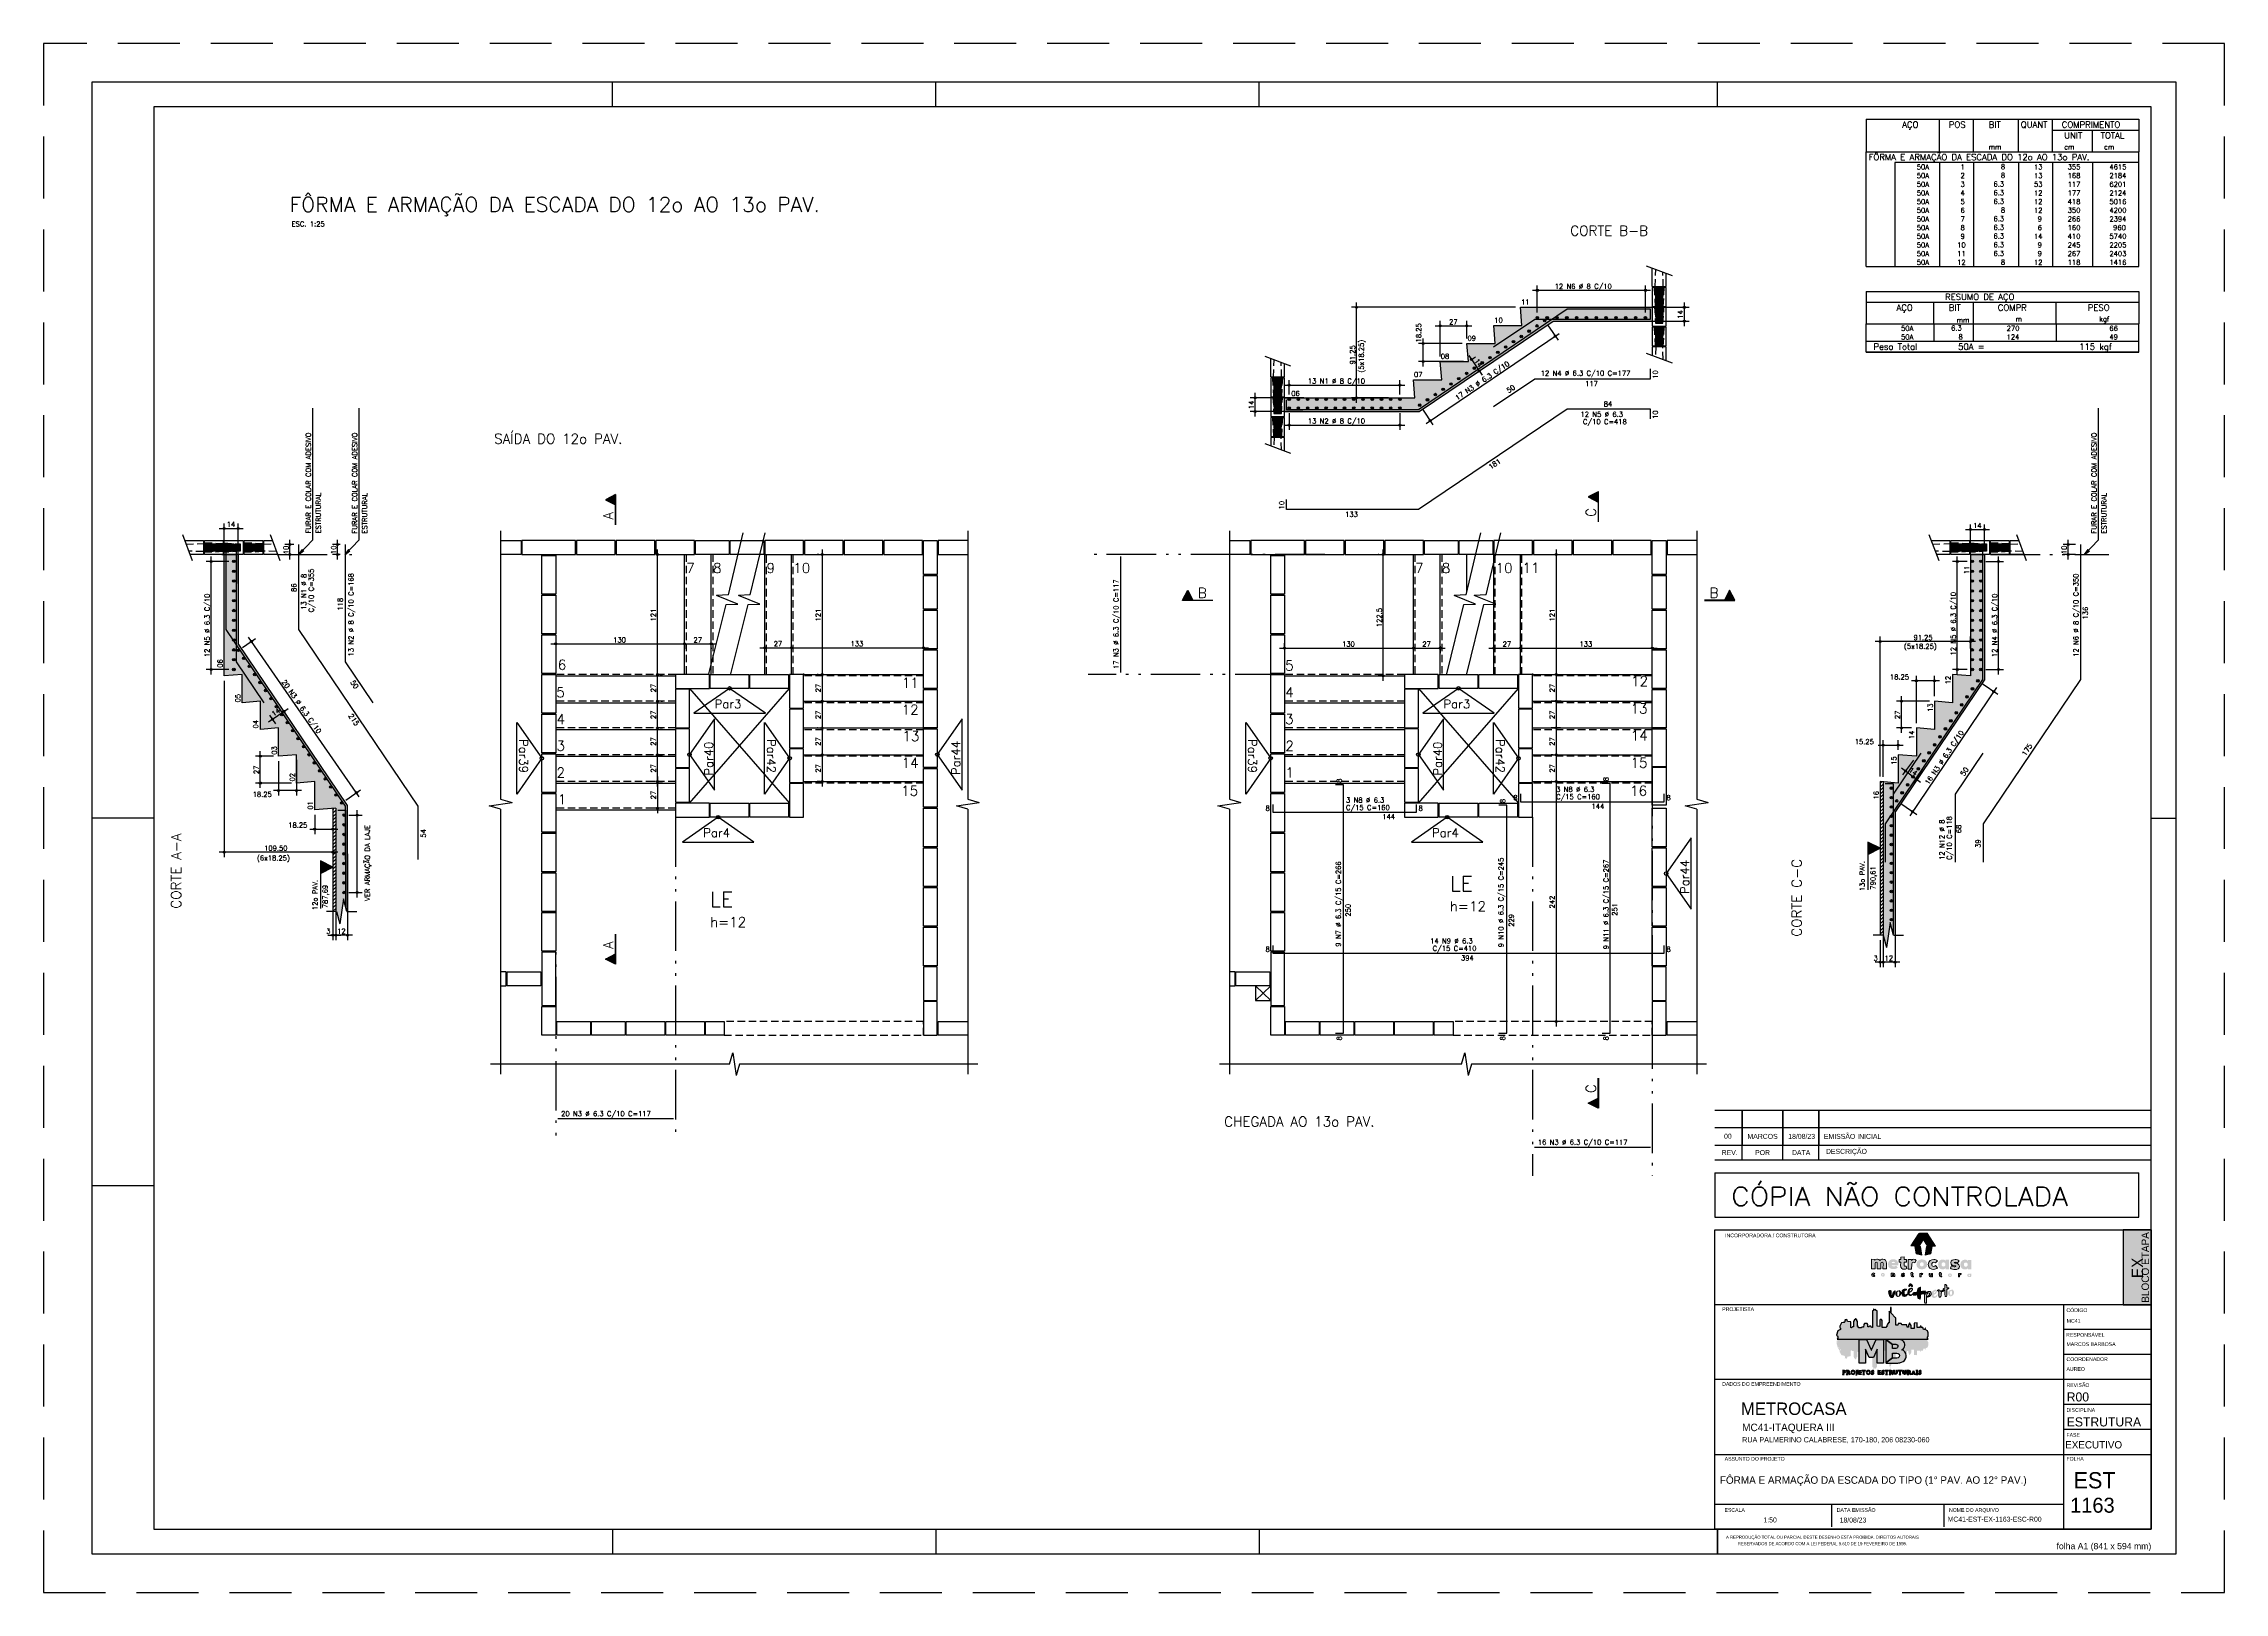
# Model space of a CAD drawing. Extents: x -2 to 86, y -1.5 to 60.9.
import ezdxf
from ezdxf.enums import TextEntityAlignment as Align

# ---------------------------------------------------------------- set-up
doc = ezdxf.new("R2010")
doc.units = 0
doc.header["$MEASUREMENT"] = 0
for name, pattern in [('CENTER', [2, 1.25, -0.25, 0.25, -0.25]), ('ESTILO_TQS_0001', [0.45, 0.3, -0.15]), ('ESTILO_TQS_0004', [3.3, 2, -0.4, 0.05, -0.4, 0.05, -0.4]), ('HIDDEN', [0.375, 0.25, -0.125])]:
    doc.linetypes.add(name, pattern=pattern)
doc.layers.get('0').update_dxf_attribs({"linetype": 'CONTINUOUS'})
doc.layers.get('Defpoints').update_dxf_attribs({"linetype": 'CONTINUOUS'})
for name, color, linetype in [('_ARQUIVO', 7, 'CONTINUOUS'), ('ARQ-MAR', 2, 'CONTINUOUS'), ('ARQ_CAR', 7, 'CONTINUOUS'), ('ARQ_CAR-TXT', 7, 'CONTINUOUS'), ('ARQ_FOLHA', 7, 'CONTINUOUS'), ('ARQ_TXT-2', 2, 'CONTINUOUS'), ('ARQ_TXT-4', 4, 'CONTINUOUS'), ('ARQ_VISTA 0', 251, 'CONTINUOUS'), ('H7', 1, 'CONTINUOUS'), ('Layer 1', 7, 'CONTINUOUS'), ('PENA_01', 1, 'CONTINUOUS'), ('PENA_02', 2, 'CONTINUOUS'), ('PENA_03', 3, 'CONTINUOUS'), ('PENA_04', 4, 'CONTINUOUS'), ('PENA_05', 5, 'CONTINUOUS'), ('PENA_06', 6, 'CONTINUOUS'), ('PENA_10', 253, 'CONTINUOUS'), ('PENA_11', 252, 'CONTINUOUS'), ('PSG-NV1-HTC-251', 251, 'CONTINUOUS'), ('PSG-NV2-FLH-SELO', 1, 'CONTINUOUS'), ('ver', 20, 'CONTINUOUS')]:
    doc.layers.add(name, color=color, linetype=linetype)
doc.styles.add('01-MILLEU', font='GOTHIC.TTF')
doc.styles.add('CARIMBO', font='romans.shx', dxfattribs={"height": 30})
doc.styles.add('R300', font='SIMPLEX.SHX', dxfattribs={"width": 1.1, "height": 5.5})
doc.styles.get("Standard").update_dxf_attribs({"font": 'ROMANS.SHX'})
doc.styles.add('TQS_ARIAL', font='arial.ttf')

# ---------------------------------------------------------------- blocks, each defined once
blk = doc.blocks.new('FOLHA A1 - 841 X 594')
at = {"layer": 'ARQ_FOLHA', "color": 1}
for p, q in [((-631, 584), (-631, 594)), ((-500.5, 584), (-500.5, 594)), ((-370, 584), (-370, 594)), ((-185, 584), (-185, 594)), ((-816, 297), (-841, 297)), ((-10, 297), (0, 297)), ((-816, 148.5), (-841, 148.5)), ((-631, 10), (-631, 0)), ((-500.5, 10), (-500.5, 0)), ((-370, 10), (-370, 0)), ((-185, 10), (-185, 0.5)), ((-185, 0.5), (-185, 10)), ((-185, 9.5), (-185, 0)), ((-185, 9.5), (-185, 0)), ((-185, 0), (-185, 9.5))]:
    blk.add_line(p, q, dxfattribs=at)
for points in [[(-841, 0), (0, 0), (0, 594), (-841, 594)], [(-816, 10), (-10, 10), (-10, 584), (-816, 584)]]:
    blk.add_lwpolyline(points, close=True, dxfattribs=at)
at = {"layer": 'Defpoints', "color": 8, "linetype": 'HIDDEN', "ltscale": 100}
blk.add_lwpolyline([(-860.5, 609.5), (-860.5, -15.5), (19.5, -15.5), (19.5, 609.5)], close=True, dxfattribs=at)
at = {"layer": 'ARQ_FOLHA', "insert": (-10, 4.42), "char_height": 2.5, "width": 84.157, "attachment_point": 3, "style": 'TQS_ARIAL'}
blk.add_mtext('\\pxt3;folha A1 (841 x 594 mm)', dxfattribs=at)
at = {"layer": 'PSG-NV1-HTC-251', "insert": (-185, 10), "char_height": 1.25, "width": 84.6052, "attachment_point": 1, "line_spacing_factor": 1.25, "style": 'CARIMBO'}
blk.add_mtext('\\pxqc;{\\fArial Narrow|b0|i0|c0|p34;\\PA REPRODUÇÃO TOTAL OU PARCIAL DESTE DESENHO ESTÁ PROIBIDA. DIREITOS AUTORAIS \\PRESERVADOS DE ACORDO COM A LEI FEDERAL 9.610 DE 19 FEVEREIRO DE 1998.}', dxfattribs=at)
blk = doc.blocks.new('*U24')
blk.add_blockref('FOLHA A1 - 841 X 594', (0, 0))
blk = doc.blocks.new('*U27')
at = {"layer": 'ARQ_CAR-TXT', "true_color": 0x58ba48}
h = blk.add_hatch(color=85, dxfattribs=at)
h.dxf.hatch_style = 1
h.paths.add_polyline_path([(-11.28, 0), (0, 0), (0, 30), (-11.28, 30)])
at = {"layer": 'ARQ_CAR', "color": 5}
blk.add_lwpolyline([(-11.28, 0), (0, 0), (0, 30), (-11.28, 30)], close=True, dxfattribs=at)
at = {"layer": 'ARQ_CAR-TXT', "color": 4, "style": '01-MILLEU'}
blk.add_text('EX', height=4.614, rotation=90, dxfattribs=at).set_placement((-3.26, 10.64))
at = {"layer": 'ARQ_TXT-2', "style": '01-MILLEU'}
blk.add_text('EXECUTIVO', height=2.95, dxfattribs=at).set_placement((-34.5, -57.63))
blk = doc.blocks.new('METROCASA')
at = {"layer": 'Layer 1', "true_color": 0xed1c24}
h = blk.add_hatch(color=240, dxfattribs=at)
h.dxf.hatch_style = 2
h.paths.add_polyline_path([(-1.29, 0.86), (-1.02, -0.59), (0.13, -0.85), (-0.13, 0.85)])
h.paths.add_polyline_path([(2.84, 0.94), (1.22, 3.51), (-0.37, 3.52), (1.27, 0.94)])
h.paths.add_polyline_path([(-2.08, 0.96), (-0.44, 0.95), (0.36, 2.19), (-0.45, 3.48)])
h.paths.add_polyline_path([(0.77, -0.85), (1.92, -0.6), (2.21, 0.84), (1.05, 0.84)])
at = {"layer": 'Layer 1', "true_color": 0x404041}
h = blk.add_hatch(color=250, dxfattribs=at)
h.dxf.hatch_style = 2
edge = h.paths.add_edge_path()
edge.add_spline(control_points=[(-3.66, -4.74), (-3.71, -4.74), (-3.72, -4.72), (-3.72, -4.71), (-3.72, -4.68), (-3.69, -4.68), (-3.66, -4.68), (-3.6, -4.68), (-3.52, -4.7), (-3.48, -4.72), (-3.48, -4.72), (-3.38, -4.57), (-3.38, -4.57), (-3.44, -4.52), (-3.54, -4.48), (-3.65, -4.48), (-3.81, -4.48), (-3.97, -4.54), (-3.97, -4.71), (-3.97, -4.87), (-3.81, -4.92), (-3.68, -4.93), (-3.63, -4.93), (-3.61, -4.94), (-3.61, -4.97), (-3.61, -4.99), (-3.63, -5), (-3.68, -5), (-3.73, -5), (-3.81, -4.99), (-3.92, -4.92), (-3.92, -4.92), (-4, -5.11), (-4, -5.11), (-3.92, -5.16), (-3.79, -5.2), (-3.67, -5.2), (-3.51, -5.2), (-3.36, -5.14), (-3.35, -4.97), (-3.35, -4.79), (-3.52, -4.75), (-3.66, -4.74)], knot_values=[0, 0, 0, 0, 1, 1, 1, 2, 2, 2, 3, 3, 3, 4, 4, 4, 5, 5, 5, 6, 6, 6, 7, 7, 7, 8, 8, 8, 9, 9, 9, 10, 10, 10, 11, 11, 11, 12, 12, 12, 13, 13, 13, 14, 14, 14, 14], degree=3, periodic=0)
edge = h.paths.add_edge_path()
edge.add_spline(control_points=[(-5.55, -4.47), (-5.62, -4.47), (-5.7, -4.5), (-5.76, -4.56), (-5.76, -4.56), (-5.77, -4.49), (-5.77, -4.49), (-5.77, -4.49), (-6, -4.49), (-6, -4.49), (-6, -4.49), (-6, -5.17), (-6, -5.17), (-6, -5.17), (-5.75, -5.17), (-5.75, -5.17), (-5.75, -5.17), (-5.75, -4.81), (-5.75, -4.81), (-5.75, -4.72), (-5.69, -4.68), (-5.63, -4.68), (-5.58, -4.68), (-5.54, -4.71), (-5.54, -4.79), (-5.54, -4.79), (-5.54, -5.17), (-5.54, -5.17), (-5.54, -5.17), (-5.29, -5.17), (-5.29, -5.17), (-5.29, -5.17), (-5.28, -4.79), (-5.28, -4.79), (-5.28, -4.55), (-5.4, -4.48), (-5.55, -4.47)], knot_values=[0, 0, 0, 0, 1, 1, 1, 2, 2, 2, 3, 3, 3, 4, 4, 4, 5, 5, 5, 6, 6, 6, 7, 7, 7, 8, 8, 8, 9, 9, 9, 10, 10, 10, 11, 11, 11, 12, 12, 12, 12], degree=3, periodic=0)
edge = h.paths.add_edge_path()
edge.add_spline(control_points=[(-7.69, -4.46), (-7.89, -4.46), (-8.08, -4.57), (-8.08, -4.82), (-8.08, -5.06), (-7.89, -5.17), (-7.69, -5.17), (-7.5, -5.18), (-7.3, -5.07), (-7.3, -4.82), (-7.3, -4.57), (-7.49, -4.47), (-7.69, -4.46)], knot_values=[0, 0, 0, 0, 1, 1, 1, 2, 2, 2, 3, 3, 3, 4, 4, 4, 4], degree=3, periodic=0)
edge = h.paths.add_edge_path()
edge.add_spline(control_points=[(-7.69, -4.97), (-7.78, -4.97), (-7.83, -4.9), (-7.83, -4.82), (-7.83, -4.74), (-7.78, -4.67), (-7.69, -4.67), (-7.6, -4.67), (-7.55, -4.74), (-7.55, -4.82), (-7.55, -4.9), (-7.61, -4.97), (-7.69, -4.97)], knot_values=[0, 0, 0, 0, 1, 1, 1, 2, 2, 2, 3, 3, 3, 4, 4, 4, 4], degree=3, periodic=0)
edge = h.paths.add_edge_path()
edge.add_spline(control_points=[(-9.57, -4.95), (-9.67, -4.95), (-9.72, -4.88), (-9.72, -4.81), (-9.72, -4.73), (-9.67, -4.66), (-9.57, -4.66), (-9.53, -4.66), (-9.49, -4.67), (-9.46, -4.71), (-9.46, -4.71), (-9.32, -4.56), (-9.32, -4.56), (-9.39, -4.49), (-9.49, -4.45), (-9.59, -4.45), (-9.78, -4.45), (-9.97, -4.56), (-9.97, -4.81), (-9.97, -5.06), (-9.78, -5.16), (-9.59, -5.16), (-9.48, -5.16), (-9.39, -5.12), (-9.3, -5.05), (-9.3, -5.05), (-9.45, -4.9), (-9.45, -4.9), (-9.48, -4.93), (-9.53, -4.95), (-9.57, -4.95)], knot_values=[0, 0, 0, 0, 1, 1, 1, 2, 2, 2, 3, 3, 3, 4, 4, 4, 5, 5, 5, 6, 6, 6, 7, 7, 7, 8, 8, 8, 9, 9, 9, 10, 10, 10, 10], degree=3, periodic=0)
edge = h.paths.add_edge_path()
edge.add_spline(control_points=[(-1.68, -5), (-1.72, -5), (-1.74, -4.98), (-1.74, -4.93), (-1.74, -4.93), (-1.74, -4.71), (-1.74, -4.71), (-1.74, -4.71), (-1.59, -4.71), (-1.59, -4.71), (-1.59, -4.71), (-1.59, -4.52), (-1.59, -4.52), (-1.59, -4.52), (-1.74, -4.52), (-1.74, -4.52), (-1.74, -4.52), (-1.74, -4.32), (-1.74, -4.32), (-1.74, -4.32), (-1.99, -4.34), (-1.99, -4.34), (-1.99, -4.34), (-1.99, -4.51), (-1.99, -4.51), (-1.99, -4.51), (-2.1, -4.51), (-2.1, -4.51), (-2.1, -4.51), (-2.1, -4.71), (-2.1, -4.71), (-2.1, -4.71), (-1.99, -4.71), (-1.99, -4.71), (-1.99, -4.71), (-1.99, -4.93), (-1.99, -4.93), (-2, -5.14), (-1.88, -5.21), (-1.74, -5.21), (-1.67, -5.21), (-1.61, -5.19), (-1.55, -5.16), (-1.55, -5.16), (-1.6, -4.97), (-1.6, -4.97), (-1.62, -4.99), (-1.65, -5), (-1.68, -5)], knot_values=[0, 0, 0, 0, 1, 1, 1, 2, 2, 2, 3, 3, 3, 4, 4, 4, 5, 5, 5, 6, 6, 6, 7, 7, 7, 8, 8, 8, 9, 9, 9, 10, 10, 10, 11, 11, 11, 12, 12, 12, 13, 13, 13, 14, 14, 14, 15, 15, 15, 16, 16, 16, 16], degree=3, periodic=0)
edge = h.paths.add_edge_path()
edge.add_spline(control_points=[(9.78, -4.57), (9.78, -4.57), (9.77, -4.65), (9.77, -4.65), (9.73, -4.59), (9.66, -4.56), (9.57, -4.56), (9.37, -4.56), (9.24, -4.71), (9.24, -4.91), (9.24, -5.11), (9.35, -5.25), (9.55, -5.26), (9.62, -5.27), (9.71, -5.24), (9.77, -5.18), (9.77, -5.18), (9.78, -5.25), (9.78, -5.25), (9.78, -5.25), (10.01, -5.25), (10.01, -5.25), (10.01, -5.25), (10.02, -4.57), (10.02, -4.57), (10.02, -4.57), (9.78, -4.57), (9.78, -4.57)], knot_values=[0, 0, 0, 0, 1, 1, 1, 2, 2, 2, 3, 3, 3, 4, 4, 4, 5, 5, 5, 6, 6, 6, 7, 7, 7, 8, 8, 8, 9, 9, 9, 9], degree=3, periodic=0)
edge = h.paths.add_edge_path()
edge.add_spline(control_points=[(9.62, -5.06), (9.55, -5.06), (9.49, -5), (9.49, -4.91), (9.49, -4.82), (9.55, -4.76), (9.62, -4.76), (9.71, -4.76), (9.76, -4.82), (9.76, -4.91), (9.76, -4.99), (9.71, -5.06), (9.62, -5.06)], knot_values=[0, 0, 0, 0, 1, 1, 1, 2, 2, 2, 3, 3, 3, 4, 4, 4, 4], degree=3, periodic=0)
edge = h.paths.add_edge_path()
edge.add_spline(control_points=[(7.69, -4.64), (7.69, -4.64), (7.68, -4.56), (7.68, -4.56), (7.68, -4.56), (7.45, -4.56), (7.45, -4.56), (7.45, -4.56), (7.45, -5.24), (7.45, -5.24), (7.45, -5.24), (7.7, -5.24), (7.7, -5.24), (7.7, -5.24), (7.7, -4.89), (7.7, -4.89), (7.7, -4.8), (7.76, -4.76), (7.82, -4.76), (7.86, -4.76), (7.89, -4.77), (7.93, -4.8), (7.93, -4.8), (8.04, -4.62), (8.04, -4.62), (7.99, -4.57), (7.93, -4.55), (7.86, -4.55), (7.79, -4.55), (7.73, -4.57), (7.69, -4.64)], knot_values=[0, 0, 0, 0, 1, 1, 1, 2, 2, 2, 3, 3, 3, 4, 4, 4, 5, 5, 5, 6, 6, 6, 7, 7, 7, 8, 8, 8, 9, 9, 9, 10, 10, 10, 10], degree=3, periodic=0)
edge = h.paths.add_edge_path()
edge.add_spline(control_points=[(5.76, -4.54), (5.56, -4.54), (5.37, -4.64), (5.37, -4.89), (5.37, -5.14), (5.56, -5.24), (5.75, -5.25), (5.95, -5.25), (6.14, -5.14), (6.14, -4.89), (6.15, -4.65), (5.96, -4.54), (5.76, -4.54)], knot_values=[0, 0, 0, 0, 1, 1, 1, 2, 2, 2, 3, 3, 3, 4, 4, 4, 4], degree=3, periodic=0)
edge = h.paths.add_edge_path()
edge.add_spline(control_points=[(5.76, -5.04), (5.67, -5.04), (5.62, -4.97), (5.62, -4.89), (5.62, -4.81), (5.67, -4.74), (5.76, -4.74), (5.85, -4.74), (5.9, -4.81), (5.9, -4.89), (5.9, -4.97), (5.84, -5.04), (5.76, -5.04)], knot_values=[0, 0, 0, 0, 1, 1, 1, 2, 2, 2, 3, 3, 3, 4, 4, 4, 4], degree=3, periodic=0)
edge = h.paths.add_edge_path()
edge.add_spline(control_points=[(4, -5.03), (3.96, -5.03), (3.94, -5.01), (3.93, -4.96), (3.93, -4.96), (3.94, -4.74), (3.94, -4.74), (3.94, -4.74), (4.09, -4.74), (4.09, -4.74), (4.09, -4.74), (4.09, -4.55), (4.09, -4.55), (4.09, -4.55), (3.94, -4.55), (3.94, -4.55), (3.94, -4.55), (3.94, -4.35), (3.94, -4.35), (3.94, -4.35), (3.69, -4.38), (3.69, -4.38), (3.69, -4.38), (3.69, -4.54), (3.69, -4.54), (3.69, -4.54), (3.58, -4.54), (3.58, -4.54), (3.58, -4.54), (3.58, -4.74), (3.58, -4.74), (3.58, -4.74), (3.69, -4.74), (3.69, -4.74), (3.69, -4.74), (3.68, -4.96), (3.68, -4.96), (3.68, -5.17), (3.8, -5.24), (3.93, -5.24), (4, -5.24), (4.07, -5.22), (4.13, -5.19), (4.13, -5.19), (4.08, -5), (4.08, -5), (4.05, -5.02), (4.03, -5.03), (4, -5.03)], knot_values=[0, 0, 0, 0, 1, 1, 1, 2, 2, 2, 3, 3, 3, 4, 4, 4, 5, 5, 5, 6, 6, 6, 7, 7, 7, 8, 8, 8, 9, 9, 9, 10, 10, 10, 11, 11, 11, 12, 12, 12, 13, 13, 13, 14, 14, 14, 15, 15, 15, 16, 16, 16, 16], degree=3, periodic=0)
edge = h.paths.add_edge_path()
edge.add_spline(control_points=[(2.03, -4.89), (2.03, -4.98), (1.97, -5.02), (1.91, -5.02), (1.87, -5.02), (1.82, -4.99), (1.82, -4.9), (1.82, -4.9), (1.82, -4.53), (1.82, -4.53), (1.82, -4.53), (1.57, -4.53), (1.57, -4.53), (1.57, -4.53), (1.57, -4.9), (1.57, -4.9), (1.57, -5.15), (1.69, -5.22), (1.83, -5.22), (1.9, -5.23), (1.99, -5.2), (2.05, -5.14), (2.05, -5.14), (2.06, -5.21), (2.06, -5.21), (2.06, -5.21), (2.28, -5.21), (2.28, -5.21), (2.28, -5.21), (2.28, -4.53), (2.28, -4.53), (2.28, -4.53), (2.03, -4.53), (2.03, -4.53), (2.03, -4.53), (2.03, -4.89), (2.03, -4.89)], knot_values=[0, 0, 0, 0, 1, 1, 1, 2, 2, 2, 3, 3, 3, 4, 4, 4, 5, 5, 5, 6, 6, 6, 7, 7, 7, 8, 8, 8, 9, 9, 9, 10, 10, 10, 11, 11, 11, 12, 12, 12, 12], degree=3, periodic=0)
edge = h.paths.add_edge_path()
edge.add_spline(control_points=[(-0.02, -4.59), (-0.02, -4.59), (-0.04, -4.52), (-0.04, -4.52), (-0.04, -4.52), (-0.26, -4.52), (-0.26, -4.52), (-0.26, -4.52), (-0.27, -5.2), (-0.27, -5.2), (-0.27, -5.2), (-0.02, -5.2), (-0.02, -5.2), (-0.02, -5.2), (-0.01, -4.85), (-0.01, -4.85), (-0.01, -4.76), (0.04, -4.72), (0.1, -4.72), (0.15, -4.72), (0.18, -4.73), (0.22, -4.76), (0.22, -4.76), (0.32, -4.58), (0.32, -4.58), (0.28, -4.53), (0.21, -4.51), (0.14, -4.5), (0.08, -4.5), (0.01, -4.53), (-0.02, -4.59)], knot_values=[0, 0, 0, 0, 1, 1, 1, 2, 2, 2, 3, 3, 3, 4, 4, 4, 5, 5, 5, 6, 6, 6, 7, 7, 7, 8, 8, 8, 9, 9, 9, 10, 10, 10, 10], degree=3, periodic=0)
at = {"layer": 'Layer 1', "true_color": 0xed1c24}
h = blk.add_hatch(color=240, dxfattribs=at)
h.dxf.hatch_style = 2
edge = h.paths.add_edge_path()
edge.add_spline(control_points=[(-1.94, -1.96), (-1.94, -1.96), (-1.98, -1.76), (-1.98, -1.76), (-1.98, -1.76), (-2.62, -1.75), (-2.62, -1.75), (-2.62, -1.75), (-2.63, -3.66), (-2.63, -3.66), (-2.63, -3.66), (-1.92, -3.66), (-1.92, -3.66), (-1.92, -3.66), (-1.91, -2.67), (-1.91, -2.67), (-1.91, -2.42), (-1.76, -2.31), (-1.58, -2.31), (-1.46, -2.31), (-1.38, -2.34), (-1.26, -2.43), (-1.26, -2.43), (-0.98, -1.92), (-0.98, -1.92), (-1.1, -1.79), (-1.28, -1.71), (-1.48, -1.71), (-1.66, -1.71), (-1.84, -1.79), (-1.94, -1.96)], knot_values=[0, 0, 0, 0, 1, 1, 1, 2, 2, 2, 3, 3, 3, 4, 4, 4, 5, 5, 5, 6, 6, 6, 7, 7, 7, 8, 8, 8, 9, 9, 9, 10, 10, 10, 10], degree=3, periodic=0)
edge = h.paths.add_edge_path()
edge.add_spline(control_points=[(-5.6, -1.69), (-6.11, -1.69), (-6.66, -1.99), (-6.66, -2.69), (-6.67, -3.38), (-6.16, -3.68), (-5.56, -3.68), (-5.23, -3.68), (-4.92, -3.58), (-4.69, -3.37), (-4.69, -3.37), (-5.04, -2.98), (-5.04, -2.98), (-5.16, -3.07), (-5.32, -3.13), (-5.53, -3.13), (-5.68, -3.13), (-5.9, -3.06), (-5.95, -2.89), (-5.95, -2.89), (-4.62, -2.89), (-4.62, -2.89), (-4.45, -2.14), (-4.92, -1.69), (-5.6, -1.69)], knot_values=[0, 0, 0, 0, 1, 1, 1, 2, 2, 2, 3, 3, 3, 4, 4, 4, 5, 5, 5, 6, 6, 6, 7, 7, 7, 8, 8, 8, 8], degree=3, periodic=0)
edge = h.paths.add_edge_path()
edge.add_spline(control_points=[(-5.94, -2.43), (-5.89, -2.12), (-5.27, -2.13), (-5.25, -2.43), (-5.25, -2.43), (-5.94, -2.43), (-5.94, -2.43)], knot_values=[0, 0, 0, 0, 1, 1, 1, 2, 2, 2, 2], degree=3, periodic=0)
edge = h.paths.add_edge_path()
edge.add_spline(control_points=[(4.86, -2), (4.76, -1.84), (4.58, -1.75), (4.31, -1.75), (3.75, -1.74), (3.38, -2.17), (3.38, -2.74), (3.37, -3.29), (3.68, -3.69), (4.24, -3.73), (4.45, -3.74), (4.71, -3.67), (4.87, -3.49), (4.87, -3.49), (4.9, -3.7), (4.9, -3.7), (4.9, -3.7), (5.56, -3.7), (5.56, -3.7), (5.56, -3.7), (5.57, -1.8), (5.57, -1.8), (5.57, -1.8), (4.9, -1.79), (4.9, -1.79), (4.9, -1.79), (4.86, -2), (4.86, -2)], knot_values=[0, 0, 0, 0, 1, 1, 1, 2, 2, 2, 3, 3, 3, 4, 4, 4, 5, 5, 5, 6, 6, 6, 7, 7, 7, 8, 8, 8, 9, 9, 9, 9], degree=3, periodic=0)
edge = h.paths.add_edge_path()
edge.add_spline(control_points=[(4.46, -3.16), (4.25, -3.16), (4.08, -3.01), (4.08, -2.74), (4.08, -2.47), (4.25, -2.32), (4.47, -2.32), (4.72, -2.32), (4.86, -2.49), (4.86, -2.74), (4.86, -2.97), (4.7, -3.16), (4.46, -3.16)], knot_values=[0, 0, 0, 0, 1, 1, 1, 2, 2, 2, 3, 3, 3, 4, 4, 4, 4], degree=3, periodic=0)
edge = h.paths.add_edge_path()
edge.add_spline(control_points=[(-7.68, -1.68), (-7.94, -1.68), (-8.15, -1.76), (-8.31, -1.95), (-8.4, -1.77), (-8.59, -1.69), (-8.78, -1.68), (-8.98, -1.68), (-9.19, -1.76), (-9.31, -1.92), (-9.31, -1.92), (-9.36, -1.72), (-9.36, -1.72), (-9.36, -1.72), (-9.95, -1.71), (-9.95, -1.71), (-9.95, -1.71), (-9.96, -3.62), (-9.96, -3.62), (-9.96, -3.62), (-9.26, -3.62), (-9.26, -3.62), (-9.26, -3.62), (-9.25, -2.58), (-9.25, -2.58), (-9.25, -2.37), (-9.12, -2.27), (-9, -2.27), (-8.87, -2.27), (-8.8, -2.35), (-8.8, -2.57), (-8.8, -2.57), (-8.81, -3.62), (-8.81, -3.62), (-8.81, -3.62), (-8.11, -3.63), (-8.11, -3.63), (-8.11, -3.63), (-8.1, -2.58), (-8.1, -2.58), (-8.1, -2.37), (-7.98, -2.29), (-7.86, -2.29), (-7.75, -2.29), (-7.66, -2.37), (-7.66, -2.57), (-7.66, -2.57), (-7.67, -3.63), (-7.67, -3.63), (-7.67, -3.63), (-6.96, -3.63), (-6.96, -3.63), (-6.96, -3.63), (-6.95, -2.57), (-6.95, -2.57), (-6.95, -1.94), (-7.26, -1.68), (-7.68, -1.68)], knot_values=[0, 0, 0, 0, 1, 1, 1, 2, 2, 2, 3, 3, 3, 4, 4, 4, 5, 5, 5, 6, 6, 6, 7, 7, 7, 8, 8, 8, 9, 9, 9, 10, 10, 10, 11, 11, 11, 12, 12, 12, 13, 13, 13, 14, 14, 14, 15, 15, 15, 16, 16, 16, 17, 17, 17, 18, 18, 18, 19, 19, 19, 19], degree=3, periodic=0)
edge = h.paths.add_edge_path()
edge.add_spline(control_points=[(-3.23, -3.11), (-3.34, -3.11), (-3.41, -3.06), (-3.42, -2.93), (-3.42, -2.93), (-3.41, -2.3), (-3.41, -2.3), (-3.41, -2.3), (-2.98, -2.3), (-2.98, -2.3), (-2.98, -2.3), (-2.98, -1.76), (-2.98, -1.76), (-2.98, -1.76), (-3.41, -1.76), (-3.41, -1.76), (-3.41, -1.76), (-3.4, -1.21), (-3.4, -1.21), (-3.4, -1.21), (-4.11, -1.28), (-4.11, -1.28), (-4.11, -1.28), (-4.11, -1.76), (-4.11, -1.76), (-4.11, -1.76), (-4.42, -1.75), (-4.42, -1.75), (-4.42, -1.75), (-4.42, -2.3), (-4.42, -2.3), (-4.42, -2.3), (-4.11, -2.3), (-4.11, -2.3), (-4.11, -2.3), (-4.12, -2.92), (-4.12, -2.92), (-4.13, -3.52), (-3.79, -3.69), (-3.42, -3.7), (-3.22, -3.7), (-3.03, -3.66), (-2.87, -3.57), (-2.87, -3.57), (-3.02, -3.05), (-3.02, -3.05), (-3.08, -3.09), (-3.16, -3.11), (-3.23, -3.11)], knot_values=[0, 0, 0, 0, 1, 1, 1, 2, 2, 2, 3, 3, 3, 4, 4, 4, 5, 5, 5, 6, 6, 6, 7, 7, 7, 8, 8, 8, 9, 9, 9, 10, 10, 10, 11, 11, 11, 12, 12, 12, 13, 13, 13, 14, 14, 14, 15, 15, 15, 16, 16, 16, 16], degree=3, periodic=0)
edge = h.paths.add_edge_path()
edge.add_spline(control_points=[(2.53, -3.13), (2.26, -3.13), (2.12, -2.94), (2.12, -2.74), (2.12, -2.5), (2.27, -2.3), (2.54, -2.3), (2.66, -2.3), (2.77, -2.35), (2.86, -2.44), (2.86, -2.44), (3.24, -2.04), (3.24, -2.04), (3.04, -1.84), (2.77, -1.74), (2.5, -1.74), (1.96, -1.73), (1.43, -2.04), (1.42, -2.73), (1.42, -3.44), (1.94, -3.72), (2.5, -3.72), (2.78, -3.72), (3.06, -3.6), (3.28, -3.4), (3.28, -3.4), (2.88, -2.98), (2.88, -2.98), (2.79, -3.08), (2.66, -3.13), (2.53, -3.13)], knot_values=[0, 0, 0, 0, 1, 1, 1, 2, 2, 2, 3, 3, 3, 4, 4, 4, 5, 5, 5, 6, 6, 6, 7, 7, 7, 8, 8, 8, 9, 9, 9, 10, 10, 10, 10], degree=3, periodic=0)
edge = h.paths.add_edge_path()
edge.add_spline(control_points=[(9.37, -1.82), (9.37, -1.82), (9.33, -2.02), (9.33, -2.02), (9.23, -1.87), (9.04, -1.77), (8.77, -1.77), (8.22, -1.77), (7.85, -2.2), (7.84, -2.76), (7.84, -3.31), (8.15, -3.71), (8.71, -3.75), (8.92, -3.76), (9.17, -3.7), (9.34, -3.51), (9.34, -3.51), (9.37, -3.72), (9.37, -3.72), (9.37, -3.72), (10.02, -3.72), (10.02, -3.72), (10.02, -3.72), (10.03, -1.82), (10.03, -1.82), (10.03, -1.82), (9.37, -1.82), (9.37, -1.82)], knot_values=[0, 0, 0, 0, 1, 1, 1, 2, 2, 2, 3, 3, 3, 4, 4, 4, 5, 5, 5, 6, 6, 6, 7, 7, 7, 8, 8, 8, 9, 9, 9, 9], degree=3, periodic=0)
edge = h.paths.add_edge_path()
edge.add_spline(control_points=[(8.93, -3.18), (8.71, -3.18), (8.55, -3.03), (8.55, -2.76), (8.55, -2.5), (8.72, -2.34), (8.93, -2.35), (9.18, -2.35), (9.32, -2.51), (9.32, -2.77), (9.32, -2.99), (9.17, -3.18), (8.93, -3.18)], knot_values=[0, 0, 0, 0, 1, 1, 1, 2, 2, 2, 3, 3, 3, 4, 4, 4, 4], degree=3, periodic=0)
edge = h.paths.add_edge_path()
edge.add_spline(control_points=[(6.78, -2.48), (6.66, -2.48), (6.63, -2.42), (6.63, -2.39), (6.63, -2.32), (6.7, -2.29), (6.8, -2.3), (6.96, -2.29), (7.18, -2.35), (7.28, -2.41), (7.28, -2.41), (7.58, -1.99), (7.58, -1.99), (7.4, -1.85), (7.12, -1.76), (6.81, -1.76), (6.36, -1.75), (5.93, -1.92), (5.93, -2.38), (5.92, -2.84), (6.37, -2.99), (6.74, -3), (6.88, -3.02), (6.94, -3.05), (6.94, -3.11), (6.94, -3.17), (6.87, -3.2), (6.75, -3.2), (6.59, -3.19), (6.36, -3.18), (6.07, -2.98), (6.07, -2.98), (5.84, -3.5), (5.84, -3.5), (6.05, -3.66), (6.43, -3.75), (6.76, -3.76), (7.22, -3.76), (7.65, -3.58), (7.65, -3.11), (7.65, -2.61), (7.17, -2.49), (6.78, -2.48)], knot_values=[0, 0, 0, 0, 1, 1, 1, 2, 2, 2, 3, 3, 3, 4, 4, 4, 5, 5, 5, 6, 6, 6, 7, 7, 7, 8, 8, 8, 9, 9, 9, 10, 10, 10, 11, 11, 11, 12, 12, 12, 13, 13, 13, 14, 14, 14, 14], degree=3, periodic=0)
edge = h.paths.add_edge_path()
edge.add_spline(control_points=[(0.13, -1.72), (-0.42, -1.72), (-0.95, -2.01), (-0.96, -2.72), (-0.96, -3.41), (-0.42, -3.71), (0.12, -3.72), (0.66, -3.72), (1.21, -3.42), (1.22, -2.73), (1.22, -2.03), (0.7, -1.73), (0.13, -1.72)], knot_values=[0, 0, 0, 0, 1, 1, 1, 2, 2, 2, 3, 3, 3, 4, 4, 4, 4], degree=3, periodic=0)
edge = h.paths.add_edge_path()
edge.add_spline(control_points=[(0.13, -3.13), (-0.12, -3.13), (-0.27, -2.94), (-0.26, -2.72), (-0.26, -2.5), (-0.12, -2.3), (0.13, -2.31), (0.38, -2.31), (0.52, -2.5), (0.52, -2.72), (0.52, -2.96), (0.37, -3.14), (0.13, -3.13)], knot_values=[0, 0, 0, 0, 1, 1, 1, 2, 2, 2, 3, 3, 3, 4, 4, 4, 4], degree=3, periodic=0)
at = {"layer": 'Layer 1', "true_color": 0x404041}
h = blk.add_hatch(color=250, dxfattribs=at)
h.dxf.hatch_style = 2
edge = h.paths.add_edge_path()
edge.add_spline(control_points=[(-2.43, -7.17), (-2.4, -7.16), (-2.38, -7.15), (-2.36, -7.14), (-2.33, -7.13), (-2.31, -7.11), (-2.3, -7.09), (-2.28, -7.07), (-2.26, -7.04), (-2.24, -7.01), (-2.22, -6.98), (-2.2, -6.95), (-2.17, -6.92), (-2.15, -6.93), (-2.11, -6.95), (-2.08, -6.98), (-2.05, -7.01), (-2.01, -7.04), (-1.98, -7.06), (-1.94, -7.09), (-1.9, -7.11), (-1.87, -7.13), (-1.84, -7.14), (-1.81, -7.14), (-1.78, -7.12), (-1.75, -7.1), (-1.75, -7.07), (-1.76, -7.02), (-1.78, -6.98), (-1.8, -6.94), (-1.84, -6.89), (-1.87, -6.84), (-1.91, -6.8), (-1.96, -6.76), (-2, -6.72), (-2.04, -6.69), (-2.07, -6.68), (-2.11, -6.66), (-2.15, -6.65), (-2.18, -6.64), (-2.21, -6.64), (-2.24, -6.64), (-2.26, -6.65), (-2.29, -6.66), (-2.31, -6.68), (-2.33, -6.71), (-2.35, -6.73), (-2.36, -6.77), (-2.38, -6.82), (-2.4, -6.84), (-2.41, -6.87), (-2.43, -6.91), (-2.44, -6.95), (-2.46, -6.99), (-2.47, -7.03), (-2.48, -7.07), (-2.48, -7.11), (-2.48, -7.14), (-2.47, -7.16), (-2.46, -7.18), (-2.43, -7.17)], knot_values=[0, 0, 0, 0, 1, 1, 1, 2, 2, 2, 3, 3, 3, 4, 4, 4, 5, 5, 5, 6, 6, 6, 7, 7, 7, 8, 8, 8, 9, 9, 9, 10, 10, 10, 11, 11, 11, 12, 12, 12, 13, 13, 13, 14, 14, 14, 15, 15, 15, 16, 16, 16, 17, 17, 17, 18, 18, 18, 19, 19, 19, 20, 20, 20, 20], degree=3, periodic=0)
edge = h.paths.add_edge_path()
edge.add_spline(control_points=[(-5.26, -8.04), (-5.28, -8.03), (-5.33, -8.05), (-5.4, -8.1), (-5.49, -8.17), (-5.55, -8.25), (-5.6, -8.35), (-5.65, -8.45), (-5.69, -8.55), (-5.71, -8.65), (-5.74, -8.76), (-5.76, -8.85), (-5.77, -8.93), (-5.78, -9.02), (-5.8, -9.07), (-5.81, -9.1), (-5.83, -9.13), (-5.85, -9.12), (-5.88, -9.08), (-5.91, -9.04), (-5.94, -8.98), (-5.97, -8.89), (-6, -8.8), (-6.02, -8.7), (-6.04, -8.57), (-6.05, -8.44), (-6.05, -8.3), (-6.03, -8.14), (-6.03, -8.11), (-6.04, -8.08), (-6.06, -8.06), (-6.09, -8.03), (-6.12, -8.01), (-6.16, -8), (-6.2, -7.98), (-6.25, -7.98), (-6.3, -7.98), (-6.35, -7.99), (-6.4, -8), (-6.45, -8.03), (-6.48, -8.05), (-6.5, -8.08), (-6.52, -8.13), (-6.53, -8.18), (-6.53, -8.24), (-6.53, -8.31), (-6.53, -8.38), (-6.52, -8.45), (-6.5, -8.52), (-6.49, -8.6), (-6.47, -8.67), (-6.45, -8.74), (-6.43, -8.81), (-6.41, -8.87), (-6.39, -8.93), (-6.36, -8.98), (-6.34, -9.03), (-6.32, -9.05), (-6.29, -9.1), (-6.26, -9.14), (-6.23, -9.18), (-6.19, -9.23), (-6.16, -9.27), (-6.11, -9.3), (-6.07, -9.34), (-6.02, -9.36), (-5.96, -9.37), (-5.9, -9.38), (-5.83, -9.38), (-5.75, -9.35), (-5.71, -9.34), (-5.67, -9.31), (-5.63, -9.25), (-5.58, -9.19), (-5.54, -9.12), (-5.51, -9.05), (-5.47, -8.98), (-5.44, -8.9), (-5.41, -8.82), (-5.38, -8.74), (-5.36, -8.67), (-5.34, -8.61), (-5.32, -8.53), (-5.29, -8.44), (-5.27, -8.36), (-5.25, -8.27), (-5.23, -8.2), (-5.23, -8.15), (-5.22, -8.09), (-5.23, -8.06), (-5.26, -8.04)], knot_values=[0, 0, 0, 0, 1, 1, 1, 2, 2, 2, 3, 3, 3, 4, 4, 4, 5, 5, 5, 6, 6, 6, 7, 7, 7, 8, 8, 8, 9, 9, 9, 10, 10, 10, 11, 11, 11, 12, 12, 12, 13, 13, 13, 14, 14, 14, 15, 15, 15, 16, 16, 16, 17, 17, 17, 18, 18, 18, 19, 19, 19, 20, 20, 20, 21, 21, 21, 22, 22, 22, 23, 23, 23, 24, 24, 24, 25, 25, 25, 26, 26, 26, 27, 27, 27, 28, 28, 28, 29, 29, 29, 30, 30, 30, 30], degree=3, periodic=0)
edge = h.paths.add_edge_path()
edge.add_spline(control_points=[(-1.57, -8.39), (-1.57, -8.35), (-1.58, -8.33), (-1.6, -8.33), (-1.62, -8.34), (-1.64, -8.36), (-1.66, -8.39), (-1.68, -8.43), (-1.71, -8.47), (-1.75, -8.52), (-1.78, -8.56), (-1.82, -8.61), (-1.87, -8.65), (-1.92, -8.7), (-1.99, -8.73), (-2.07, -8.75), (-2.11, -8.76), (-2.14, -8.76), (-2.17, -8.75), (-2.19, -8.74), (-2.22, -8.73), (-2.24, -8.72), (-2.26, -8.7), (-2.27, -8.68), (-2.28, -8.66), (-2.3, -8.64), (-2.31, -8.61), (-2.31, -8.59), (-2.33, -8.53), (-2.34, -8.45), (-2.33, -8.37), (-2.27, -8.37), (-2.2, -8.36), (-2.14, -8.33), (-2.08, -8.31), (-2.02, -8.28), (-1.96, -8.23), (-1.89, -8.19), (-1.83, -8.12), (-1.77, -8.03), (-1.71, -7.95), (-1.68, -7.87), (-1.66, -7.8), (-1.65, -7.72), (-1.65, -7.65), (-1.67, -7.59), (-1.69, -7.53), (-1.72, -7.48), (-1.77, -7.45), (-1.81, -7.41), (-1.87, -7.39), (-1.93, -7.39), (-2, -7.4), (-2.06, -7.41), (-2.13, -7.43), (-2.2, -7.44), (-2.26, -7.47), (-2.32, -7.5), (-2.38, -7.53), (-2.44, -7.57), (-2.49, -7.62), (-2.54, -7.67), (-2.58, -7.72), (-2.62, -7.78), (-2.66, -7.87), (-2.7, -7.94), (-2.72, -8.02), (-2.74, -8.1), (-2.75, -8.16), (-2.76, -8.22), (-2.77, -8.29), (-2.77, -8.36), (-2.76, -8.42), (-2.75, -8.52), (-2.72, -8.62), (-2.68, -8.71), (-2.65, -8.78), (-2.6, -8.86), (-2.54, -8.92), (-2.47, -8.99), (-2.39, -9.03), (-2.28, -9.05), (-2.17, -9.07), (-2.07, -9.07), (-1.98, -9.04), (-1.9, -9.01), (-1.83, -8.97), (-1.78, -8.91), (-1.72, -8.86), (-1.68, -8.8), (-1.64, -8.73), (-1.61, -8.66), (-1.59, -8.6), (-1.58, -8.54), (-1.57, -8.48), (-1.56, -8.43), (-1.57, -8.39)], knot_values=[0, 0, 0, 0, 1, 1, 1, 2, 2, 2, 3, 3, 3, 4, 4, 4, 5, 5, 5, 6, 6, 6, 7, 7, 7, 8, 8, 8, 9, 9, 9, 10, 10, 10, 11, 11, 11, 12, 12, 12, 13, 13, 13, 14, 14, 14, 15, 15, 15, 16, 16, 16, 17, 17, 17, 18, 18, 18, 19, 19, 19, 20, 20, 20, 21, 21, 21, 22, 22, 22, 23, 23, 23, 24, 24, 24, 25, 25, 25, 26, 26, 26, 27, 27, 27, 28, 28, 28, 29, 29, 29, 30, 30, 30, 31, 31, 31, 32, 32, 32, 32], degree=3, periodic=0)
edge = h.paths.add_edge_path()
edge.add_spline(control_points=[(-2.31, -8.07), (-2.31, -8.04), (-2.3, -8.01), (-2.29, -7.98), (-2.27, -7.95), (-2.25, -7.9), (-2.23, -7.85), (-2.2, -7.81), (-2.17, -7.77), (-2.14, -7.75), (-2.1, -7.72), (-2.07, -7.7), (-2.03, -7.69), (-1.99, -7.67), (-1.95, -7.66), (-1.91, -7.65), (-1.9, -7.67), (-1.91, -7.7), (-1.91, -7.72), (-1.92, -7.75), (-1.93, -7.78), (-1.94, -7.81), (-1.95, -7.85), (-1.97, -7.89), (-2.01, -7.94), (-2.04, -7.99), (-2.07, -8.02), (-2.11, -8.05), (-2.15, -8.07), (-2.18, -8.09), (-2.21, -8.1), (-2.25, -8.11), (-2.29, -8.12), (-2.32, -8.13), (-2.32, -8.11), (-2.32, -8.09), (-2.31, -8.07)], knot_values=[0, 0, 0, 0, 1, 1, 1, 2, 2, 2, 3, 3, 3, 4, 4, 4, 5, 5, 5, 6, 6, 6, 7, 7, 7, 8, 8, 8, 9, 9, 9, 10, 10, 10, 11, 11, 11, 12, 12, 12, 12], degree=3, periodic=0)
edge = h.paths.add_edge_path()
edge.add_spline(control_points=[(-4.11, -8.09), (-4.16, -8), (-4.24, -7.93), (-4.34, -7.88), (-4.36, -7.87), (-4.38, -7.87), (-4.39, -7.87), (-4.4, -7.88), (-4.41, -7.89), (-4.43, -7.9), (-4.45, -7.92), (-4.48, -7.93), (-4.52, -7.95), (-4.57, -7.97), (-4.64, -7.99), (-4.74, -8), (-4.84, -8.02), (-4.93, -8.06), (-5, -8.14), (-5.07, -8.21), (-5.12, -8.29), (-5.15, -8.39), (-5.18, -8.48), (-5.2, -8.59), (-5.19, -8.69), (-5.18, -8.8), (-5.16, -8.89), (-5.11, -8.98), (-5.06, -9.06), (-5, -9.13), (-4.91, -9.18), (-4.82, -9.23), (-4.72, -9.25), (-4.59, -9.24), (-4.49, -9.22), (-4.4, -9.19), (-4.32, -9.13), (-4.24, -9.07), (-4.18, -9), (-4.12, -8.92), (-4.07, -8.84), (-4.03, -8.75), (-4.01, -8.65), (-3.99, -8.55), (-3.99, -8.45), (-4, -8.36), (-4.02, -8.26), (-4.05, -8.17), (-4.11, -8.09)], knot_values=[0, 0, 0, 0, 1, 1, 1, 2, 2, 2, 3, 3, 3, 4, 4, 4, 5, 5, 5, 6, 6, 6, 7, 7, 7, 8, 8, 8, 9, 9, 9, 10, 10, 10, 11, 11, 11, 12, 12, 12, 13, 13, 13, 14, 14, 14, 15, 15, 15, 16, 16, 16, 16], degree=3, periodic=0)
edge = h.paths.add_edge_path()
edge.add_spline(control_points=[(-4.4, -8.7), (-4.42, -8.76), (-4.44, -8.82), (-4.46, -8.88), (-4.48, -8.94), (-4.51, -8.98), (-4.54, -9.02), (-4.57, -9.06), (-4.6, -9.08), (-4.63, -9.09), (-4.66, -9.1), (-4.68, -9.08), (-4.7, -9.05), (-4.73, -9.01), (-4.74, -8.96), (-4.76, -8.9), (-4.77, -8.84), (-4.77, -8.77), (-4.78, -8.7), (-4.78, -8.62), (-4.78, -8.55), (-4.78, -8.48), (-4.78, -8.41), (-4.77, -8.36), (-4.76, -8.3), (-4.75, -8.25), (-4.74, -8.22), (-4.73, -8.21), (-4.68, -8.16), (-4.64, -8.14), (-4.6, -8.14), (-4.55, -8.14), (-4.5, -8.17), (-4.44, -8.23), (-4.41, -8.25), (-4.4, -8.29), (-4.39, -8.34), (-4.37, -8.39), (-4.37, -8.44), (-4.37, -8.5), (-4.38, -8.57), (-4.39, -8.63), (-4.4, -8.7)], knot_values=[0, 0, 0, 0, 1, 1, 1, 2, 2, 2, 3, 3, 3, 4, 4, 4, 5, 5, 5, 6, 6, 6, 7, 7, 7, 8, 8, 8, 9, 9, 9, 10, 10, 10, 11, 11, 11, 12, 12, 12, 13, 13, 13, 14, 14, 14, 14], degree=3, periodic=0)
edge = h.paths.add_edge_path()
edge.add_spline(control_points=[(-2.78, -8.64), (-2.8, -8.64), (-2.82, -8.66), (-2.85, -8.69), (-2.88, -8.72), (-2.92, -8.74), (-2.96, -8.77), (-3, -8.79), (-3.05, -8.81), (-3.1, -8.82), (-3.15, -8.84), (-3.21, -8.83), (-3.28, -8.81), (-3.32, -8.8), (-3.36, -8.77), (-3.39, -8.72), (-3.41, -8.67), (-3.43, -8.6), (-3.44, -8.53), (-3.45, -8.46), (-3.45, -8.39), (-3.44, -8.31), (-3.43, -8.23), (-3.41, -8.15), (-3.39, -8.08), (-3.36, -8.01), (-3.32, -7.96), (-3.27, -7.93), (-3.23, -7.9), (-3.18, -7.88), (-3.13, -7.87), (-3.09, -7.86), (-3.05, -7.86), (-3.01, -7.86), (-2.98, -7.86), (-2.96, -7.86), (-2.95, -7.85), (-2.94, -7.83), (-2.95, -7.8), (-2.98, -7.76), (-3.02, -7.73), (-3.06, -7.7), (-3.12, -7.68), (-3.18, -7.67), (-3.25, -7.66), (-3.33, -7.67), (-3.41, -7.68), (-3.49, -7.72), (-3.58, -7.79), (-3.67, -7.86), (-3.74, -7.94), (-3.79, -8.03), (-3.84, -8.12), (-3.87, -8.21), (-3.89, -8.3), (-3.9, -8.39), (-3.9, -8.48), (-3.89, -8.57), (-3.88, -8.66), (-3.85, -8.74), (-3.82, -8.82), (-3.78, -8.89), (-3.73, -8.96), (-3.68, -9.01), (-3.62, -9.06), (-3.56, -9.1), (-3.49, -9.12), (-3.41, -9.14), (-3.34, -9.15), (-3.27, -9.14), (-3.21, -9.13), (-3.15, -9.11), (-3.09, -9.09), (-3.03, -9.06), (-2.98, -9.02), (-2.93, -8.98), (-2.89, -8.94), (-2.85, -8.9), (-2.82, -8.86), (-2.76, -8.78), (-2.73, -8.72), (-2.72, -8.68), (-2.72, -8.63), (-2.74, -8.62), (-2.78, -8.64)], knot_values=[0, 0, 0, 0, 1, 1, 1, 2, 2, 2, 3, 3, 3, 4, 4, 4, 5, 5, 5, 6, 6, 6, 7, 7, 7, 8, 8, 8, 9, 9, 9, 10, 10, 10, 11, 11, 11, 12, 12, 12, 13, 13, 13, 14, 14, 14, 15, 15, 15, 16, 16, 16, 17, 17, 17, 18, 18, 18, 19, 19, 19, 20, 20, 20, 21, 21, 21, 22, 22, 22, 23, 23, 23, 24, 24, 24, 25, 25, 25, 26, 26, 26, 27, 27, 27, 28, 28, 28, 28], degree=3, periodic=0)
at = {"layer": 'Layer 1', "true_color": 0x1b8e45}
h = blk.add_hatch(color=114, dxfattribs=at)
h.dxf.hatch_style = 2
edge = h.paths.add_edge_path()
edge.add_spline(control_points=[(0.79, -8.06), (0.59, -8.03), (-0.17, -8.19), (-0.17, -8.19), (-0.17, -8.19), (-0.11, -7.43), (-0.17, -7.33), (-0.22, -7.23), (-0.47, -7.45), (-0.61, -7.52), (-0.74, -7.59), (-0.74, -8.26), (-0.74, -8.26), (-0.74, -8.26), (-1.25, -8.38), (-1.45, -8.38), (-1.45, -8.43), (-1.45, -8.49), (-1.47, -8.56), (-1.48, -8.63), (-1.51, -8.7), (-1.54, -8.78), (-1.56, -8.82), (-1.58, -8.86), (-1.61, -8.89), (-1.61, -8.9), (-1.61, -8.9), (-1.6, -8.9), (-1.35, -8.97), (-0.75, -8.8), (-0.75, -8.8), (-0.75, -8.8), (-0.76, -9.13), (-0.67, -9.41), (-0.58, -9.69), (-0.21, -9.73), (-0.18, -9.61), (-0.15, -9.49), (-0.17, -8.73), (-0.17, -8.73), (-0.17, -8.73), (0.36, -8.62), (0.55, -8.6), (0.75, -8.58), (0.98, -8.09), (0.79, -8.06)], knot_values=[0, 0, 0, 0, 1, 1, 1, 2, 2, 2, 3, 3, 3, 4, 4, 4, 5, 5, 5, 6, 6, 6, 7, 7, 7, 8, 8, 8, 9, 9, 9, 10, 10, 10, 11, 11, 11, 12, 12, 12, 13, 13, 13, 14, 14, 14, 15, 15, 15, 15], degree=3, periodic=0)
at = {"layer": 'Layer 1', "true_color": 0x404041}
h = blk.add_hatch(color=250, dxfattribs=at)
h.dxf.hatch_style = 2
edge = h.paths.add_edge_path()
edge.add_spline(control_points=[(3.23, -8.73), (3.21, -8.72), (3.19, -8.73), (3.17, -8.77), (3.15, -8.81), (3.12, -8.85), (3.09, -8.9), (3.05, -8.95), (3.01, -9), (2.96, -9.05), (2.91, -9.1), (2.85, -9.13), (2.77, -9.15), (2.73, -9.16), (2.7, -9.16), (2.67, -9.16), (2.64, -9.15), (2.62, -9.14), (2.6, -9.13), (2.58, -9.11), (2.57, -9.09), (2.55, -9.07), (2.54, -9.05), (2.53, -9.03), (2.52, -9), (2.5, -8.94), (2.49, -8.87), (2.5, -8.79), (2.56, -8.79), (2.62, -8.77), (2.68, -8.74), (2.74, -8.72), (2.8, -8.68), (2.86, -8.64), (2.93, -8.59), (2.99, -8.52), (3.05, -8.43), (3.1, -8.35), (3.13, -8.27), (3.14, -8.2), (3.16, -8.12), (3.15, -8.05), (3.13, -7.99), (3.11, -7.94), (3.08, -7.89), (3.03, -7.85), (2.99, -7.82), (2.93, -7.8), (2.87, -7.81), (2.8, -7.81), (2.74, -7.82), (2.67, -7.84), (2.6, -7.86), (2.54, -7.89), (2.48, -7.92), (2.42, -7.96), (2.37, -8), (2.31, -8.05), (2.26, -8.09), (2.22, -8.15), (2.19, -8.21), (2.16, -8.27), (2.12, -8.34), (2.1, -8.42), (2.07, -8.5), (2.06, -8.58), (2.05, -8.66), (2.04, -8.75), (2.04, -8.83), (2.05, -8.92), (2.06, -9), (2.08, -9.08), (2.12, -9.15), (2.15, -9.23), (2.19, -9.29), (2.25, -9.34), (2.31, -9.39), (2.38, -9.43), (2.46, -9.44), (2.57, -9.47), (2.66, -9.47), (2.75, -9.44), (2.83, -9.42), (2.91, -9.38), (2.97, -9.33), (3.04, -9.28), (3.09, -9.22), (3.14, -9.16), (3.18, -9.09), (3.21, -9.02), (3.23, -8.96), (3.26, -8.9), (3.27, -8.85), (3.27, -8.81), (3.26, -8.76), (3.25, -8.74), (3.23, -8.73)], knot_values=[0, 0, 0, 0, 1, 1, 1, 2, 2, 2, 3, 3, 3, 4, 4, 4, 5, 5, 5, 6, 6, 6, 7, 7, 7, 8, 8, 8, 9, 9, 9, 10, 10, 10, 11, 11, 11, 12, 12, 12, 13, 13, 13, 14, 14, 14, 15, 15, 15, 16, 16, 16, 17, 17, 17, 18, 18, 18, 19, 19, 19, 20, 20, 20, 21, 21, 21, 22, 22, 22, 23, 23, 23, 24, 24, 24, 25, 25, 25, 26, 26, 26, 27, 27, 27, 28, 28, 28, 29, 29, 29, 30, 30, 30, 31, 31, 31, 32, 32, 32, 32], degree=3, periodic=0)
edge = h.paths.add_edge_path()
edge.add_spline(control_points=[(2.49, -8.48), (2.5, -8.45), (2.51, -8.43), (2.52, -8.39), (2.53, -8.35), (2.55, -8.31), (2.59, -8.27), (2.63, -8.21), (2.66, -8.16), (2.7, -8.13), (2.74, -8.1), (2.77, -8.08), (2.8, -8.07), (2.84, -8.06), (2.87, -8.05), (2.9, -8.06), (2.91, -8.08), (2.92, -8.11), (2.91, -8.14), (2.91, -8.16), (2.9, -8.19), (2.89, -8.23), (2.87, -8.27), (2.85, -8.3), (2.81, -8.34), (2.77, -8.39), (2.73, -8.42), (2.69, -8.45), (2.65, -8.47), (2.62, -8.49), (2.59, -8.51), (2.56, -8.52), (2.52, -8.53), (2.5, -8.54), (2.49, -8.53), (2.49, -8.5), (2.49, -8.48)], knot_values=[0, 0, 0, 0, 1, 1, 1, 2, 2, 2, 3, 3, 3, 4, 4, 4, 5, 5, 5, 6, 6, 6, 7, 7, 7, 8, 8, 8, 9, 9, 9, 10, 10, 10, 11, 11, 11, 12, 12, 12, 12], degree=3, periodic=0)
edge = h.paths.add_edge_path()
edge.add_spline(control_points=[(1.86, -8.24), (1.82, -8.2), (1.78, -8.18), (1.72, -8.16), (1.67, -8.14), (1.62, -8.13), (1.56, -8.13), (1.48, -8.13), (1.42, -8.15), (1.36, -8.18), (1.3, -8.22), (1.25, -8.26), (1.21, -8.3), (1.17, -8.34), (1.14, -8.38), (1.11, -8.42), (1.09, -8.46), (1.07, -8.48), (1.06, -8.5), (1.05, -8.51), (1.04, -8.51), (1.04, -8.48), (1.04, -8.46), (1.03, -8.43), (1.03, -8.39), (1.03, -8.35), (1.02, -8.31), (1.02, -8.27), (1.01, -8.26), (1.01, -8.25), (1.01, -8.24), (0.9, -8.44), (0.79, -8.63), (0.67, -8.81), (0.67, -8.82), (0.67, -8.83), (0.67, -8.84), (0.67, -8.98), (0.66, -9.12), (0.66, -9.26), (0.66, -9.4), (0.66, -9.54), (0.66, -9.67), (0.67, -9.81), (0.67, -9.93), (0.67, -10.04), (0.68, -10.15), (0.68, -10.24), (0.69, -10.31), (0.69, -10.38), (0.7, -10.42), (0.71, -10.43), (0.73, -10.45), (0.76, -10.47), (0.8, -10.49), (0.83, -10.51), (0.87, -10.52), (0.91, -10.53), (0.94, -10.53), (0.97, -10.52), (1, -10.51), (1.02, -10.49), (1.04, -10.46), (1.05, -10.41), (1.05, -10.38), (1.05, -10.33), (1.05, -10.25), (1.05, -10.17), (1.05, -10.07), (1.05, -9.96), (1.05, -9.86), (1.05, -9.74), (1.05, -9.62), (1.06, -9.49), (1.06, -9.38), (1.06, -9.26), (1.07, -9.14), (1.08, -9.04), (1.09, -8.94), (1.11, -8.84), (1.13, -8.77), (1.15, -8.71), (1.2, -8.59), (1.27, -8.5), (1.34, -8.46), (1.42, -8.41), (1.5, -8.42), (1.57, -8.48), (1.62, -8.51), (1.65, -8.55), (1.66, -8.6), (1.67, -8.65), (1.67, -8.7), (1.65, -8.75), (1.64, -8.8), (1.62, -8.85), (1.58, -8.9), (1.55, -8.94), (1.51, -8.98), (1.47, -9), (1.42, -9.03), (1.38, -9.05), (1.35, -9.07), (1.31, -9.09), (1.28, -9.11), (1.26, -9.12), (1.24, -9.13), (1.22, -9.15), (1.21, -9.16), (1.19, -9.17), (1.19, -9.19), (1.18, -9.21), (1.17, -9.24), (1.19, -9.26), (1.23, -9.27), (1.27, -9.27), (1.35, -9.25), (1.46, -9.22), (1.53, -9.2), (1.59, -9.17), (1.65, -9.14), (1.71, -9.11), (1.77, -9.06), (1.81, -9.02), (1.86, -8.97), (1.9, -8.91), (1.93, -8.84), (1.96, -8.77), (1.98, -8.7), (1.98, -8.61), (1.99, -8.53), (1.98, -8.46), (1.95, -8.4), (1.93, -8.33), (1.9, -8.28), (1.86, -8.24)], knot_values=[0, 0, 0, 0, 1, 1, 1, 2, 2, 2, 3, 3, 3, 4, 4, 4, 5, 5, 5, 6, 6, 6, 7, 7, 7, 8, 8, 8, 9, 9, 9, 10, 10, 10, 11, 11, 11, 12, 12, 12, 13, 13, 13, 14, 14, 14, 15, 15, 15, 16, 16, 16, 17, 17, 17, 18, 18, 18, 19, 19, 19, 20, 20, 20, 21, 21, 21, 22, 22, 22, 23, 23, 23, 24, 24, 24, 25, 25, 25, 26, 26, 26, 27, 27, 27, 28, 28, 28, 29, 29, 29, 30, 30, 30, 31, 31, 31, 32, 32, 32, 33, 33, 33, 34, 34, 34, 35, 35, 35, 36, 36, 36, 37, 37, 37, 38, 38, 38, 39, 39, 39, 40, 40, 40, 41, 41, 41, 42, 42, 42, 43, 43, 43, 44, 44, 44, 45, 45, 45, 45], degree=3, periodic=0)
edge = h.paths.add_edge_path()
edge.add_spline(control_points=[(6.57, -8.23), (6.55, -8.13), (6.51, -8.04), (6.46, -7.96), (6.41, -7.88), (6.33, -7.81), (6.23, -7.76), (6.2, -7.74), (6.19, -7.74), (6.18, -7.75), (6.17, -7.75), (6.16, -7.76), (6.14, -7.78), (6.12, -7.79), (6.09, -7.81), (6.05, -7.82), (6, -7.84), (5.93, -7.86), (5.84, -7.87), (5.73, -7.89), (5.64, -7.94), (5.57, -8.01), (5.5, -8.08), (5.45, -8.16), (5.42, -8.26), (5.39, -8.36), (5.38, -8.46), (5.38, -8.56), (5.39, -8.67), (5.42, -8.77), (5.46, -8.85), (5.51, -8.94), (5.57, -9), (5.66, -9.05), (5.75, -9.1), (5.85, -9.12), (5.98, -9.11), (6.08, -9.1), (6.17, -9.06), (6.25, -9), (6.33, -8.95), (6.39, -8.88), (6.44, -8.79), (6.5, -8.71), (6.53, -8.62), (6.56, -8.52), (6.58, -8.42), (6.58, -8.33), (6.57, -8.23)], knot_values=[0, 0, 0, 0, 1, 1, 1, 2, 2, 2, 3, 3, 3, 4, 4, 4, 5, 5, 5, 6, 6, 6, 7, 7, 7, 8, 8, 8, 9, 9, 9, 10, 10, 10, 11, 11, 11, 12, 12, 12, 13, 13, 13, 14, 14, 14, 15, 15, 15, 16, 16, 16, 16], degree=3, periodic=0)
edge = h.paths.add_edge_path()
edge.add_spline(control_points=[(6.17, -8.57), (6.15, -8.64), (6.13, -8.7), (6.11, -8.75), (6.09, -8.81), (6.06, -8.86), (6.03, -8.89), (6, -8.93), (5.97, -8.96), (5.94, -8.96), (5.91, -8.97), (5.89, -8.96), (5.87, -8.92), (5.84, -8.88), (5.83, -8.83), (5.82, -8.77), (5.8, -8.71), (5.8, -8.64), (5.79, -8.57), (5.79, -8.5), (5.79, -8.42), (5.79, -8.36), (5.8, -8.29), (5.8, -8.23), (5.81, -8.18), (5.82, -8.13), (5.83, -8.09), (5.84, -8.08), (5.89, -8.03), (5.93, -8.01), (5.97, -8.01), (6.02, -8.01), (6.07, -8.04), (6.13, -8.1), (6.15, -8.12), (6.17, -8.16), (6.18, -8.21), (6.19, -8.26), (6.2, -8.32), (6.19, -8.38), (6.19, -8.44), (6.18, -8.5), (6.17, -8.57)], knot_values=[0, 0, 0, 0, 1, 1, 1, 2, 2, 2, 3, 3, 3, 4, 4, 4, 5, 5, 5, 6, 6, 6, 7, 7, 7, 8, 8, 8, 9, 9, 9, 10, 10, 10, 11, 11, 11, 12, 12, 12, 13, 13, 13, 14, 14, 14, 14], degree=3, periodic=0)
edge = h.paths.add_edge_path()
edge.add_spline(control_points=[(5.46, -7.57), (5.5, -7.55), (5.52, -7.52), (5.52, -7.49), (5.52, -7.46), (5.5, -7.44), (5.46, -7.43), (5.42, -7.43), (5.38, -7.42), (5.33, -7.43), (5.27, -7.43), (5.2, -7.44), (5.13, -7.45), (5.13, -7.41), (5.13, -7.36), (5.12, -7.31), (5.12, -7.27), (5.12, -7.22), (5.12, -7.17), (5.12, -7.12), (5.11, -7.06), (5.11, -7.01), (5.11, -6.97), (5.09, -6.92), (5.05, -6.89), (5.02, -6.85), (4.98, -6.82), (4.93, -6.8), (4.89, -6.79), (4.85, -6.78), (4.81, -6.79), (4.77, -6.8), (4.75, -6.82), (4.74, -6.86), (4.73, -6.89), (4.73, -6.91), (4.73, -6.94), (4.72, -6.96), (4.72, -6.99), (4.72, -7.03), (4.72, -7.06), (4.72, -7.11), (4.72, -7.16), (4.73, -7.22), (4.73, -7.29), (4.73, -7.38), (4.73, -7.39), (4.73, -7.4), (4.72, -7.42), (4.72, -7.43), (4.72, -7.45), (4.72, -7.47), (4.72, -7.47), (4.72, -7.52), (4.72, -7.52), (4.65, -7.54), (4.6, -7.56), (4.55, -7.59), (4.5, -7.61), (4.46, -7.63), (4.43, -7.66), (4.39, -7.69), (4.38, -7.72), (4.39, -7.75), (4.4, -7.79), (4.42, -7.81), (4.46, -7.82), (4.49, -7.83), (4.53, -7.84), (4.58, -7.83), (4.63, -7.83), (4.68, -7.81), (4.74, -7.8), (4.74, -8.05), (4.74, -8.27), (4.75, -8.47), (4.75, -8.56), (4.75, -8.64), (4.76, -8.72), (4.76, -8.81), (4.76, -8.88), (4.77, -8.95), (4.78, -9.01), (4.79, -9.06), (4.8, -9.1), (4.81, -9.14), (4.82, -9.17), (4.83, -9.17), (4.86, -9.18), (4.89, -9.19), (4.92, -9.19), (4.95, -9.19), (4.98, -9.19), (5.01, -9.17), (5.03, -9.16), (5.06, -9.13), (5.08, -9.08), (5.11, -9.03), (5.12, -8.96), (5.14, -8.86), (5.14, -8.76), (5.15, -8.64), (5.15, -8.51), (5.15, -8.38), (5.15, -8.25), (5.15, -8.13), (5.15, -7.99), (5.14, -7.85), (5.14, -7.7), (5.21, -7.68), (5.27, -7.66), (5.33, -7.64), (5.38, -7.62), (5.42, -7.6), (5.46, -7.57)], knot_values=[0, 0, 0, 0, 1, 1, 1, 2, 2, 2, 3, 3, 3, 4, 4, 4, 5, 5, 5, 6, 6, 6, 7, 7, 7, 8, 8, 8, 9, 9, 9, 10, 10, 10, 11, 11, 11, 12, 12, 12, 13, 13, 13, 14, 14, 14, 15, 15, 15, 16, 16, 16, 17, 17, 17, 18, 18, 18, 19, 19, 19, 20, 20, 20, 21, 21, 21, 22, 22, 22, 23, 23, 23, 24, 24, 24, 25, 25, 25, 26, 26, 26, 27, 27, 27, 28, 28, 28, 29, 29, 29, 30, 30, 30, 31, 31, 31, 32, 32, 32, 33, 33, 33, 34, 34, 34, 35, 35, 35, 36, 36, 36, 37, 37, 37, 38, 38, 38, 38], degree=3, periodic=0)
edge = h.paths.add_edge_path()
edge.add_spline(control_points=[(4.51, -7.89), (4.44, -7.88), (4.37, -7.88), (4.3, -7.91), (4.23, -7.94), (4.17, -7.98), (4.11, -8.02), (4.05, -8.06), (3.98, -8.12), (3.92, -8.18), (3.91, -8.15), (3.9, -8.12), (3.88, -8.09), (3.86, -8.06), (3.84, -8.03), (3.81, -8), (3.78, -7.97), (3.74, -7.93), (3.7, -7.9), (3.65, -7.86), (3.59, -7.84), (3.53, -7.84), (3.48, -7.85), (3.43, -7.86), (3.38, -7.88), (3.33, -7.9), (3.3, -7.93), (3.27, -7.96), (3.24, -7.99), (3.23, -8.01), (3.24, -8.02), (3.25, -8.04), (3.26, -8.05), (3.27, -8.05), (3.28, -8.05), (3.3, -8.05), (3.31, -8.05), (3.33, -8.05), (3.35, -8.05), (3.37, -8.05), (3.39, -8.05), (3.41, -8.06), (3.43, -8.07), (3.46, -8.08), (3.48, -8.1), (3.5, -8.14), (3.51, -8.17), (3.52, -8.22), (3.53, -8.28), (3.54, -8.34), (3.54, -8.41), (3.54, -8.5), (3.54, -8.59), (3.54, -8.69), (3.53, -8.81), (3.53, -9), (3.55, -9.13), (3.59, -9.2), (3.63, -9.28), (3.69, -9.31), (3.77, -9.3), (3.84, -9.29), (3.9, -9.25), (3.94, -9.17), (3.98, -9.1), (4, -8.99), (4, -8.85), (4, -8.78), (4, -8.71), (4.01, -8.64), (4.02, -8.56), (4.03, -8.49), (4.06, -8.42), (4.08, -8.36), (4.11, -8.3), (4.16, -8.25), (4.21, -8.19), (4.27, -8.15), (4.34, -8.13), (4.38, -8.12), (4.42, -8.1), (4.44, -8.07), (4.47, -8.05), (4.5, -8.02), (4.51, -8), (4.53, -7.97), (4.54, -7.95), (4.54, -7.93), (4.54, -7.91), (4.53, -7.89), (4.51, -7.89)], knot_values=[0, 0, 0, 0, 1, 1, 1, 2, 2, 2, 3, 3, 3, 4, 4, 4, 5, 5, 5, 6, 6, 6, 7, 7, 7, 8, 8, 8, 9, 9, 9, 10, 10, 10, 11, 11, 11, 12, 12, 12, 13, 13, 13, 14, 14, 14, 15, 15, 15, 16, 16, 16, 17, 17, 17, 18, 18, 18, 19, 19, 19, 20, 20, 20, 21, 21, 21, 22, 22, 22, 23, 23, 23, 24, 24, 24, 25, 25, 25, 26, 26, 26, 27, 27, 27, 28, 28, 28, 29, 29, 29, 30, 30, 30, 30], degree=3, periodic=0)
at = {"layer": 'Layer 1', "lineweight": 0}
for points in [[(-2.08, 0.96), (-0.44, 0.95), (0.36, 2.19), (-0.45, 3.48), (-2.08, 0.96)], [(-1.29, 0.86), (-1.02, -0.59), (0.13, -0.85), (-0.13, 0.85), (-1.29, 0.86)], [(2.84, 0.94), (1.22, 3.51), (-0.37, 3.52), (1.27, 0.94), (2.84, 0.94)], [(0.77, -0.85), (1.92, -0.6), (2.21, 0.84), (1.05, 0.84), (0.77, -0.85)]]:
    blk.add_lwpolyline(points, dxfattribs=at)
for points, knots in [([(-7.68, -1.68), (-7.94, -1.68), (-8.15, -1.76), (-8.31, -1.95), (-8.4, -1.77), (-8.59, -1.69), (-8.78, -1.68), (-8.98, -1.68), (-9.19, -1.76), (-9.31, -1.92), (-9.31, -1.92), (-9.36, -1.72), (-9.36, -1.72), (-9.36, -1.72), (-9.95, -1.71), (-9.95, -1.71), (-9.95, -1.71), (-9.96, -3.62), (-9.96, -3.62), (-9.96, -3.62), (-9.26, -3.62), (-9.26, -3.62), (-9.26, -3.62), (-9.25, -2.58), (-9.25, -2.58), (-9.25, -2.37), (-9.12, -2.27), (-9, -2.27), (-8.87, -2.27), (-8.8, -2.35), (-8.8, -2.57), (-8.8, -2.57), (-8.81, -3.62), (-8.81, -3.62), (-8.81, -3.62), (-8.11, -3.63), (-8.11, -3.63), (-8.11, -3.63), (-8.1, -2.58), (-8.1, -2.58), (-8.1, -2.37), (-7.98, -2.29), (-7.86, -2.29), (-7.75, -2.29), (-7.66, -2.37), (-7.66, -2.57), (-7.66, -2.57), (-7.67, -3.63), (-7.67, -3.63), (-7.67, -3.63), (-6.96, -3.63), (-6.96, -3.63), (-6.96, -3.63), (-6.95, -2.57), (-6.95, -2.57), (-6.95, -1.94), (-7.26, -1.68), (-7.68, -1.68)], [0, 0, 0, 0, 1, 1, 1, 2, 2, 2, 3, 3, 3, 4, 4, 4, 5, 5, 5, 6, 6, 6, 7, 7, 7, 8, 8, 8, 9, 9, 9, 10, 10, 10, 11, 11, 11, 12, 12, 12, 13, 13, 13, 14, 14, 14, 15, 15, 15, 16, 16, 16, 17, 17, 17, 18, 18, 18, 19, 19, 19, 19]), ([(-3.23, -3.11), (-3.34, -3.11), (-3.41, -3.06), (-3.42, -2.93), (-3.42, -2.93), (-3.41, -2.3), (-3.41, -2.3), (-3.41, -2.3), (-2.98, -2.3), (-2.98, -2.3), (-2.98, -2.3), (-2.98, -1.76), (-2.98, -1.76), (-2.98, -1.76), (-3.41, -1.76), (-3.41, -1.76), (-3.41, -1.76), (-3.4, -1.21), (-3.4, -1.21), (-3.4, -1.21), (-4.11, -1.28), (-4.11, -1.28), (-4.11, -1.28), (-4.11, -1.76), (-4.11, -1.76), (-4.11, -1.76), (-4.42, -1.75), (-4.42, -1.75), (-4.42, -1.75), (-4.42, -2.3), (-4.42, -2.3), (-4.42, -2.3), (-4.11, -2.3), (-4.11, -2.3), (-4.11, -2.3), (-4.12, -2.92), (-4.12, -2.92), (-4.13, -3.52), (-3.79, -3.69), (-3.42, -3.7), (-3.22, -3.7), (-3.03, -3.66), (-2.87, -3.57), (-2.87, -3.57), (-3.02, -3.05), (-3.02, -3.05), (-3.08, -3.09), (-3.16, -3.11), (-3.23, -3.11)], [0, 0, 0, 0, 1, 1, 1, 2, 2, 2, 3, 3, 3, 4, 4, 4, 5, 5, 5, 6, 6, 6, 7, 7, 7, 8, 8, 8, 9, 9, 9, 10, 10, 10, 11, 11, 11, 12, 12, 12, 13, 13, 13, 14, 14, 14, 15, 15, 15, 16, 16, 16, 16]), ([(-1.94, -1.96), (-1.94, -1.96), (-1.98, -1.76), (-1.98, -1.76), (-1.98, -1.76), (-2.62, -1.75), (-2.62, -1.75), (-2.62, -1.75), (-2.63, -3.66), (-2.63, -3.66), (-2.63, -3.66), (-1.92, -3.66), (-1.92, -3.66), (-1.92, -3.66), (-1.91, -2.67), (-1.91, -2.67), (-1.91, -2.42), (-1.76, -2.31), (-1.58, -2.31), (-1.46, -2.31), (-1.38, -2.34), (-1.26, -2.43), (-1.26, -2.43), (-0.98, -1.92), (-0.98, -1.92), (-1.1, -1.79), (-1.28, -1.71), (-1.48, -1.71), (-1.66, -1.71), (-1.84, -1.79), (-1.94, -1.96)], [0, 0, 0, 0, 1, 1, 1, 2, 2, 2, 3, 3, 3, 4, 4, 4, 5, 5, 5, 6, 6, 6, 7, 7, 7, 8, 8, 8, 9, 9, 9, 10, 10, 10, 10]), ([(-1.68, -5), (-1.72, -5), (-1.74, -4.98), (-1.74, -4.93), (-1.74, -4.93), (-1.74, -4.71), (-1.74, -4.71), (-1.74, -4.71), (-1.59, -4.71), (-1.59, -4.71), (-1.59, -4.71), (-1.59, -4.52), (-1.59, -4.52), (-1.59, -4.52), (-1.74, -4.52), (-1.74, -4.52), (-1.74, -4.52), (-1.74, -4.32), (-1.74, -4.32), (-1.74, -4.32), (-1.99, -4.34), (-1.99, -4.34), (-1.99, -4.34), (-1.99, -4.51), (-1.99, -4.51), (-1.99, -4.51), (-2.1, -4.51), (-2.1, -4.51), (-2.1, -4.51), (-2.1, -4.71), (-2.1, -4.71), (-2.1, -4.71), (-1.99, -4.71), (-1.99, -4.71), (-1.99, -4.71), (-1.99, -4.93), (-1.99, -4.93), (-2, -5.14), (-1.88, -5.21), (-1.74, -5.21), (-1.67, -5.21), (-1.61, -5.19), (-1.55, -5.16), (-1.55, -5.16), (-1.6, -4.97), (-1.6, -4.97), (-1.62, -4.99), (-1.65, -5), (-1.68, -5)], [0, 0, 0, 0, 1, 1, 1, 2, 2, 2, 3, 3, 3, 4, 4, 4, 5, 5, 5, 6, 6, 6, 7, 7, 7, 8, 8, 8, 9, 9, 9, 10, 10, 10, 11, 11, 11, 12, 12, 12, 13, 13, 13, 14, 14, 14, 15, 15, 15, 16, 16, 16, 16]), ([(2.53, -3.13), (2.26, -3.13), (2.12, -2.94), (2.12, -2.74), (2.12, -2.5), (2.27, -2.3), (2.54, -2.3), (2.66, -2.3), (2.77, -2.35), (2.86, -2.44), (2.86, -2.44), (3.24, -2.04), (3.24, -2.04), (3.04, -1.84), (2.77, -1.74), (2.5, -1.74), (1.96, -1.73), (1.43, -2.04), (1.42, -2.73), (1.42, -3.44), (1.94, -3.72), (2.5, -3.72), (2.78, -3.72), (3.06, -3.6), (3.28, -3.4), (3.28, -3.4), (2.88, -2.98), (2.88, -2.98), (2.79, -3.08), (2.66, -3.13), (2.53, -3.13)], [0, 0, 0, 0, 1, 1, 1, 2, 2, 2, 3, 3, 3, 4, 4, 4, 5, 5, 5, 6, 6, 6, 7, 7, 7, 8, 8, 8, 9, 9, 9, 10, 10, 10, 10]), ([(4, -5.03), (3.96, -5.03), (3.94, -5.01), (3.93, -4.96), (3.93, -4.96), (3.94, -4.74), (3.94, -4.74), (3.94, -4.74), (4.09, -4.74), (4.09, -4.74), (4.09, -4.74), (4.09, -4.55), (4.09, -4.55), (4.09, -4.55), (3.94, -4.55), (3.94, -4.55), (3.94, -4.55), (3.94, -4.35), (3.94, -4.35), (3.94, -4.35), (3.69, -4.38), (3.69, -4.38), (3.69, -4.38), (3.69, -4.54), (3.69, -4.54), (3.69, -4.54), (3.58, -4.54), (3.58, -4.54), (3.58, -4.54), (3.58, -4.74), (3.58, -4.74), (3.58, -4.74), (3.69, -4.74), (3.69, -4.74), (3.69, -4.74), (3.68, -4.96), (3.68, -4.96), (3.68, -5.17), (3.8, -5.24), (3.93, -5.24), (4, -5.24), (4.07, -5.22), (4.13, -5.19), (4.13, -5.19), (4.08, -5), (4.08, -5), (4.05, -5.02), (4.03, -5.03), (4, -5.03)], [0, 0, 0, 0, 1, 1, 1, 2, 2, 2, 3, 3, 3, 4, 4, 4, 5, 5, 5, 6, 6, 6, 7, 7, 7, 8, 8, 8, 9, 9, 9, 10, 10, 10, 11, 11, 11, 12, 12, 12, 13, 13, 13, 14, 14, 14, 15, 15, 15, 16, 16, 16, 16]), ([(6.78, -2.48), (6.66, -2.48), (6.63, -2.42), (6.63, -2.39), (6.63, -2.32), (6.7, -2.29), (6.8, -2.3), (6.96, -2.29), (7.18, -2.35), (7.28, -2.41), (7.28, -2.41), (7.58, -1.99), (7.58, -1.99), (7.4, -1.85), (7.12, -1.76), (6.81, -1.76), (6.36, -1.75), (5.93, -1.92), (5.93, -2.38), (5.92, -2.84), (6.37, -2.99), (6.74, -3), (6.88, -3.02), (6.94, -3.05), (6.94, -3.11), (6.94, -3.17), (6.87, -3.2), (6.75, -3.2), (6.59, -3.19), (6.36, -3.18), (6.07, -2.98), (6.07, -2.98), (5.84, -3.5), (5.84, -3.5), (6.05, -3.66), (6.43, -3.75), (6.76, -3.76), (7.22, -3.76), (7.65, -3.58), (7.65, -3.11), (7.65, -2.61), (7.17, -2.49), (6.78, -2.48)], [0, 0, 0, 0, 1, 1, 1, 2, 2, 2, 3, 3, 3, 4, 4, 4, 5, 5, 5, 6, 6, 6, 7, 7, 7, 8, 8, 8, 9, 9, 9, 10, 10, 10, 11, 11, 11, 12, 12, 12, 13, 13, 13, 14, 14, 14, 14]), ([(-9.57, -4.95), (-9.67, -4.95), (-9.72, -4.88), (-9.72, -4.81), (-9.72, -4.73), (-9.67, -4.66), (-9.57, -4.66), (-9.53, -4.66), (-9.49, -4.67), (-9.46, -4.71), (-9.46, -4.71), (-9.32, -4.56), (-9.32, -4.56), (-9.39, -4.49), (-9.49, -4.45), (-9.59, -4.45), (-9.78, -4.45), (-9.97, -4.56), (-9.97, -4.81), (-9.97, -5.06), (-9.78, -5.16), (-9.59, -5.16), (-9.48, -5.16), (-9.39, -5.12), (-9.3, -5.05), (-9.3, -5.05), (-9.45, -4.9), (-9.45, -4.9), (-9.48, -4.93), (-9.53, -4.95), (-9.57, -4.95)], [0, 0, 0, 0, 1, 1, 1, 2, 2, 2, 3, 3, 3, 4, 4, 4, 5, 5, 5, 6, 6, 6, 7, 7, 7, 8, 8, 8, 9, 9, 9, 10, 10, 10, 10]), ([(-5.26, -8.04), (-5.28, -8.03), (-5.33, -8.05), (-5.4, -8.1), (-5.49, -8.17), (-5.55, -8.25), (-5.6, -8.35), (-5.65, -8.45), (-5.69, -8.55), (-5.71, -8.65), (-5.74, -8.76), (-5.76, -8.85), (-5.77, -8.93), (-5.78, -9.02), (-5.8, -9.07), (-5.81, -9.1), (-5.83, -9.13), (-5.85, -9.12), (-5.88, -9.08), (-5.91, -9.04), (-5.94, -8.98), (-5.97, -8.89), (-6, -8.8), (-6.02, -8.7), (-6.04, -8.57), (-6.05, -8.44), (-6.05, -8.3), (-6.03, -8.14), (-6.03, -8.11), (-6.04, -8.08), (-6.06, -8.06), (-6.09, -8.03), (-6.12, -8.01), (-6.16, -8), (-6.2, -7.98), (-6.25, -7.98), (-6.3, -7.98), (-6.35, -7.99), (-6.4, -8), (-6.45, -8.03), (-6.48, -8.05), (-6.5, -8.08), (-6.52, -8.13), (-6.53, -8.18), (-6.53, -8.24), (-6.53, -8.31), (-6.53, -8.38), (-6.52, -8.45), (-6.5, -8.52), (-6.49, -8.6), (-6.47, -8.67), (-6.45, -8.74), (-6.43, -8.81), (-6.41, -8.87), (-6.39, -8.93), (-6.36, -8.98), (-6.34, -9.03), (-6.32, -9.05), (-6.29, -9.1), (-6.26, -9.14), (-6.23, -9.18), (-6.19, -9.23), (-6.16, -9.27), (-6.11, -9.3), (-6.07, -9.34), (-6.02, -9.36), (-5.96, -9.37), (-5.9, -9.38), (-5.83, -9.38), (-5.75, -9.35), (-5.71, -9.34), (-5.67, -9.31), (-5.63, -9.25), (-5.58, -9.19), (-5.54, -9.12), (-5.51, -9.05), (-5.47, -8.98), (-5.44, -8.9), (-5.41, -8.82), (-5.38, -8.74), (-5.36, -8.67), (-5.34, -8.61), (-5.32, -8.53), (-5.29, -8.44), (-5.27, -8.36), (-5.25, -8.27), (-5.23, -8.2), (-5.23, -8.15), (-5.22, -8.09), (-5.23, -8.06), (-5.26, -8.04)], [0, 0, 0, 0, 1, 1, 1, 2, 2, 2, 3, 3, 3, 4, 4, 4, 5, 5, 5, 6, 6, 6, 7, 7, 7, 8, 8, 8, 9, 9, 9, 10, 10, 10, 11, 11, 11, 12, 12, 12, 13, 13, 13, 14, 14, 14, 15, 15, 15, 16, 16, 16, 17, 17, 17, 18, 18, 18, 19, 19, 19, 20, 20, 20, 21, 21, 21, 22, 22, 22, 23, 23, 23, 24, 24, 24, 25, 25, 25, 26, 26, 26, 27, 27, 27, 28, 28, 28, 29, 29, 29, 30, 30, 30, 30]), ([(-5.55, -4.47), (-5.62, -4.47), (-5.7, -4.5), (-5.76, -4.56), (-5.76, -4.56), (-5.77, -4.49), (-5.77, -4.49), (-5.77, -4.49), (-6, -4.49), (-6, -4.49), (-6, -4.49), (-6, -5.17), (-6, -5.17), (-6, -5.17), (-5.75, -5.17), (-5.75, -5.17), (-5.75, -5.17), (-5.75, -4.81), (-5.75, -4.81), (-5.75, -4.72), (-5.69, -4.68), (-5.63, -4.68), (-5.58, -4.68), (-5.54, -4.71), (-5.54, -4.79), (-5.54, -4.79), (-5.54, -5.17), (-5.54, -5.17), (-5.54, -5.17), (-5.29, -5.17), (-5.29, -5.17), (-5.29, -5.17), (-5.28, -4.79), (-5.28, -4.79), (-5.28, -4.55), (-5.4, -4.48), (-5.55, -4.47)], [0, 0, 0, 0, 1, 1, 1, 2, 2, 2, 3, 3, 3, 4, 4, 4, 5, 5, 5, 6, 6, 6, 7, 7, 7, 8, 8, 8, 9, 9, 9, 10, 10, 10, 11, 11, 11, 12, 12, 12, 12]), ([(-3.66, -4.74), (-3.71, -4.74), (-3.72, -4.72), (-3.72, -4.71), (-3.72, -4.68), (-3.69, -4.68), (-3.66, -4.68), (-3.6, -4.68), (-3.52, -4.7), (-3.48, -4.72), (-3.48, -4.72), (-3.38, -4.57), (-3.38, -4.57), (-3.44, -4.52), (-3.54, -4.48), (-3.65, -4.48), (-3.81, -4.48), (-3.97, -4.54), (-3.97, -4.71), (-3.97, -4.87), (-3.81, -4.92), (-3.68, -4.93), (-3.63, -4.93), (-3.61, -4.94), (-3.61, -4.97), (-3.61, -4.99), (-3.63, -5), (-3.68, -5), (-3.73, -5), (-3.81, -4.99), (-3.92, -4.92), (-3.92, -4.92), (-4, -5.11), (-4, -5.11), (-3.92, -5.16), (-3.79, -5.2), (-3.67, -5.2), (-3.51, -5.2), (-3.36, -5.14), (-3.35, -4.97), (-3.35, -4.79), (-3.52, -4.75), (-3.66, -4.74)], [0, 0, 0, 0, 1, 1, 1, 2, 2, 2, 3, 3, 3, 4, 4, 4, 5, 5, 5, 6, 6, 6, 7, 7, 7, 8, 8, 8, 9, 9, 9, 10, 10, 10, 11, 11, 11, 12, 12, 12, 13, 13, 13, 14, 14, 14, 14]), ([(-2.78, -8.64), (-2.8, -8.64), (-2.82, -8.66), (-2.85, -8.69), (-2.88, -8.72), (-2.92, -8.74), (-2.96, -8.77), (-3, -8.79), (-3.05, -8.81), (-3.1, -8.82), (-3.15, -8.84), (-3.21, -8.83), (-3.28, -8.81), (-3.32, -8.8), (-3.36, -8.77), (-3.39, -8.72), (-3.41, -8.67), (-3.43, -8.6), (-3.44, -8.53), (-3.45, -8.46), (-3.45, -8.39), (-3.44, -8.31), (-3.43, -8.23), (-3.41, -8.15), (-3.39, -8.08), (-3.36, -8.01), (-3.32, -7.96), (-3.27, -7.93), (-3.23, -7.9), (-3.18, -7.88), (-3.13, -7.87), (-3.09, -7.86), (-3.05, -7.86), (-3.01, -7.86), (-2.98, -7.86), (-2.96, -7.86), (-2.95, -7.85), (-2.94, -7.83), (-2.95, -7.8), (-2.98, -7.76), (-3.02, -7.73), (-3.06, -7.7), (-3.12, -7.68), (-3.18, -7.67), (-3.25, -7.66), (-3.33, -7.67), (-3.41, -7.68), (-3.49, -7.72), (-3.58, -7.79), (-3.67, -7.86), (-3.74, -7.94), (-3.79, -8.03), (-3.84, -8.12), (-3.87, -8.21), (-3.89, -8.3), (-3.9, -8.39), (-3.9, -8.48), (-3.89, -8.57), (-3.88, -8.66), (-3.85, -8.74), (-3.82, -8.82), (-3.78, -8.89), (-3.73, -8.96), (-3.68, -9.01), (-3.62, -9.06), (-3.56, -9.1), (-3.49, -9.12), (-3.41, -9.14), (-3.34, -9.15), (-3.27, -9.14), (-3.21, -9.13), (-3.15, -9.11), (-3.09, -9.09), (-3.03, -9.06), (-2.98, -9.02), (-2.93, -8.98), (-2.89, -8.94), (-2.85, -8.9), (-2.82, -8.86), (-2.76, -8.78), (-2.73, -8.72), (-2.72, -8.68), (-2.72, -8.63), (-2.74, -8.62), (-2.78, -8.64)], [0, 0, 0, 0, 1, 1, 1, 2, 2, 2, 3, 3, 3, 4, 4, 4, 5, 5, 5, 6, 6, 6, 7, 7, 7, 8, 8, 8, 9, 9, 9, 10, 10, 10, 11, 11, 11, 12, 12, 12, 13, 13, 13, 14, 14, 14, 15, 15, 15, 16, 16, 16, 17, 17, 17, 18, 18, 18, 19, 19, 19, 20, 20, 20, 21, 21, 21, 22, 22, 22, 23, 23, 23, 24, 24, 24, 25, 25, 25, 26, 26, 26, 27, 27, 27, 28, 28, 28, 28]), ([(-2.43, -7.17), (-2.4, -7.16), (-2.38, -7.15), (-2.36, -7.14), (-2.33, -7.13), (-2.31, -7.11), (-2.3, -7.09), (-2.28, -7.07), (-2.26, -7.04), (-2.24, -7.01), (-2.22, -6.98), (-2.2, -6.95), (-2.17, -6.92), (-2.15, -6.93), (-2.11, -6.95), (-2.08, -6.98), (-2.05, -7.01), (-2.01, -7.04), (-1.98, -7.06), (-1.94, -7.09), (-1.9, -7.11), (-1.87, -7.13), (-1.84, -7.14), (-1.81, -7.14), (-1.78, -7.12), (-1.75, -7.1), (-1.75, -7.07), (-1.76, -7.02), (-1.78, -6.98), (-1.8, -6.94), (-1.84, -6.89), (-1.87, -6.84), (-1.91, -6.8), (-1.96, -6.76), (-2, -6.72), (-2.04, -6.69), (-2.07, -6.68), (-2.11, -6.66), (-2.15, -6.65), (-2.18, -6.64), (-2.21, -6.64), (-2.24, -6.64), (-2.26, -6.65), (-2.29, -6.66), (-2.31, -6.68), (-2.33, -6.71), (-2.35, -6.73), (-2.36, -6.77), (-2.38, -6.82), (-2.4, -6.84), (-2.41, -6.87), (-2.43, -6.91), (-2.44, -6.95), (-2.46, -6.99), (-2.47, -7.03), (-2.48, -7.07), (-2.48, -7.11), (-2.48, -7.14), (-2.47, -7.16), (-2.46, -7.18), (-2.43, -7.17)], [0, 0, 0, 0, 1, 1, 1, 2, 2, 2, 3, 3, 3, 4, 4, 4, 5, 5, 5, 6, 6, 6, 7, 7, 7, 8, 8, 8, 9, 9, 9, 10, 10, 10, 11, 11, 11, 12, 12, 12, 13, 13, 13, 14, 14, 14, 15, 15, 15, 16, 16, 16, 17, 17, 17, 18, 18, 18, 19, 19, 19, 20, 20, 20, 20]), ([(0.79, -8.06), (0.59, -8.03), (-0.17, -8.19), (-0.17, -8.19), (-0.17, -8.19), (-0.11, -7.43), (-0.17, -7.33), (-0.22, -7.23), (-0.47, -7.45), (-0.61, -7.52), (-0.74, -7.59), (-0.74, -8.26), (-0.74, -8.26), (-0.74, -8.26), (-1.25, -8.38), (-1.45, -8.38), (-1.45, -8.43), (-1.45, -8.49), (-1.47, -8.56), (-1.48, -8.63), (-1.51, -8.7), (-1.54, -8.78), (-1.56, -8.82), (-1.58, -8.86), (-1.61, -8.89), (-1.61, -8.9), (-1.61, -8.9), (-1.6, -8.9), (-1.35, -8.97), (-0.75, -8.8), (-0.75, -8.8), (-0.75, -8.8), (-0.76, -9.13), (-0.67, -9.41), (-0.58, -9.69), (-0.21, -9.73), (-0.18, -9.61), (-0.15, -9.49), (-0.17, -8.73), (-0.17, -8.73), (-0.17, -8.73), (0.36, -8.62), (0.55, -8.6), (0.75, -8.58), (0.98, -8.09), (0.79, -8.06)], [0, 0, 0, 0, 1, 1, 1, 2, 2, 2, 3, 3, 3, 4, 4, 4, 5, 5, 5, 6, 6, 6, 7, 7, 7, 8, 8, 8, 9, 9, 9, 10, 10, 10, 11, 11, 11, 12, 12, 12, 13, 13, 13, 14, 14, 14, 15, 15, 15, 15]), ([(-0.02, -4.59), (-0.02, -4.59), (-0.04, -4.52), (-0.04, -4.52), (-0.04, -4.52), (-0.26, -4.52), (-0.26, -4.52), (-0.26, -4.52), (-0.27, -5.2), (-0.27, -5.2), (-0.27, -5.2), (-0.02, -5.2), (-0.02, -5.2), (-0.02, -5.2), (-0.01, -4.85), (-0.01, -4.85), (-0.01, -4.76), (0.04, -4.72), (0.1, -4.72), (0.15, -4.72), (0.18, -4.73), (0.22, -4.76), (0.22, -4.76), (0.32, -4.58), (0.32, -4.58), (0.28, -4.53), (0.21, -4.51), (0.14, -4.5), (0.08, -4.5), (0.01, -4.53), (-0.02, -4.59)], [0, 0, 0, 0, 1, 1, 1, 2, 2, 2, 3, 3, 3, 4, 4, 4, 5, 5, 5, 6, 6, 6, 7, 7, 7, 8, 8, 8, 9, 9, 9, 10, 10, 10, 10]), ([(1.86, -8.24), (1.82, -8.2), (1.78, -8.18), (1.72, -8.16), (1.67, -8.14), (1.62, -8.13), (1.56, -8.13), (1.48, -8.13), (1.42, -8.15), (1.36, -8.18), (1.3, -8.22), (1.25, -8.26), (1.21, -8.3), (1.17, -8.34), (1.14, -8.38), (1.11, -8.42), (1.09, -8.46), (1.07, -8.48), (1.06, -8.5), (1.05, -8.51), (1.04, -8.51), (1.04, -8.48), (1.04, -8.46), (1.03, -8.43), (1.03, -8.39), (1.03, -8.35), (1.02, -8.31), (1.02, -8.27), (1.01, -8.26), (1.01, -8.25), (1.01, -8.24), (0.9, -8.44), (0.79, -8.63), (0.67, -8.81), (0.67, -8.82), (0.67, -8.83), (0.67, -8.84), (0.67, -8.98), (0.66, -9.12), (0.66, -9.26), (0.66, -9.4), (0.66, -9.54), (0.66, -9.67), (0.67, -9.81), (0.67, -9.93), (0.67, -10.04), (0.68, -10.15), (0.68, -10.24), (0.69, -10.31), (0.69, -10.38), (0.7, -10.42), (0.71, -10.43), (0.73, -10.45), (0.76, -10.47), (0.8, -10.49), (0.83, -10.51), (0.87, -10.52), (0.91, -10.53), (0.94, -10.53), (0.97, -10.52), (1, -10.51), (1.02, -10.49), (1.04, -10.46), (1.05, -10.41), (1.05, -10.38), (1.05, -10.33), (1.05, -10.25), (1.05, -10.17), (1.05, -10.07), (1.05, -9.96), (1.05, -9.86), (1.05, -9.74), (1.05, -9.62), (1.06, -9.49), (1.06, -9.38), (1.06, -9.26), (1.07, -9.14), (1.08, -9.04), (1.09, -8.94), (1.11, -8.84), (1.13, -8.77), (1.15, -8.71), (1.2, -8.59), (1.27, -8.5), (1.34, -8.46), (1.42, -8.41), (1.5, -8.42), (1.57, -8.48), (1.62, -8.51), (1.65, -8.55), (1.66, -8.6), (1.67, -8.65), (1.67, -8.7), (1.65, -8.75), (1.64, -8.8), (1.62, -8.85), (1.58, -8.9), (1.55, -8.94), (1.51, -8.98), (1.47, -9), (1.42, -9.03), (1.38, -9.05), (1.35, -9.07), (1.31, -9.09), (1.28, -9.11), (1.26, -9.12), (1.24, -9.13), (1.22, -9.15), (1.21, -9.16), (1.19, -9.17), (1.19, -9.19), (1.18, -9.21), (1.17, -9.24), (1.19, -9.26), (1.23, -9.27), (1.27, -9.27), (1.35, -9.25), (1.46, -9.22), (1.53, -9.2), (1.59, -9.17), (1.65, -9.14), (1.71, -9.11), (1.77, -9.06), (1.81, -9.02), (1.86, -8.97), (1.9, -8.91), (1.93, -8.84), (1.96, -8.77), (1.98, -8.7), (1.98, -8.61), (1.99, -8.53), (1.98, -8.46), (1.95, -8.4), (1.93, -8.33), (1.9, -8.28), (1.86, -8.24)], [0, 0, 0, 0, 1, 1, 1, 2, 2, 2, 3, 3, 3, 4, 4, 4, 5, 5, 5, 6, 6, 6, 7, 7, 7, 8, 8, 8, 9, 9, 9, 10, 10, 10, 11, 11, 11, 12, 12, 12, 13, 13, 13, 14, 14, 14, 15, 15, 15, 16, 16, 16, 17, 17, 17, 18, 18, 18, 19, 19, 19, 20, 20, 20, 21, 21, 21, 22, 22, 22, 23, 23, 23, 24, 24, 24, 25, 25, 25, 26, 26, 26, 27, 27, 27, 28, 28, 28, 29, 29, 29, 30, 30, 30, 31, 31, 31, 32, 32, 32, 33, 33, 33, 34, 34, 34, 35, 35, 35, 36, 36, 36, 37, 37, 37, 38, 38, 38, 39, 39, 39, 40, 40, 40, 41, 41, 41, 42, 42, 42, 43, 43, 43, 44, 44, 44, 45, 45, 45, 45]), ([(2.03, -4.89), (2.03, -4.98), (1.97, -5.02), (1.91, -5.02), (1.87, -5.02), (1.82, -4.99), (1.82, -4.9), (1.82, -4.9), (1.82, -4.53), (1.82, -4.53), (1.82, -4.53), (1.57, -4.53), (1.57, -4.53), (1.57, -4.53), (1.57, -4.9), (1.57, -4.9), (1.57, -5.15), (1.69, -5.22), (1.83, -5.22), (1.9, -5.23), (1.99, -5.2), (2.05, -5.14), (2.05, -5.14), (2.06, -5.21), (2.06, -5.21), (2.06, -5.21), (2.28, -5.21), (2.28, -5.21), (2.28, -5.21), (2.28, -4.53), (2.28, -4.53), (2.28, -4.53), (2.03, -4.53), (2.03, -4.53), (2.03, -4.53), (2.03, -4.89), (2.03, -4.89)], [0, 0, 0, 0, 1, 1, 1, 2, 2, 2, 3, 3, 3, 4, 4, 4, 5, 5, 5, 6, 6, 6, 7, 7, 7, 8, 8, 8, 9, 9, 9, 10, 10, 10, 11, 11, 11, 12, 12, 12, 12]), ([(4.51, -7.89), (4.44, -7.88), (4.37, -7.88), (4.3, -7.91), (4.23, -7.94), (4.17, -7.98), (4.11, -8.02), (4.05, -8.06), (3.98, -8.12), (3.92, -8.18), (3.91, -8.15), (3.9, -8.12), (3.88, -8.09), (3.86, -8.06), (3.84, -8.03), (3.81, -8), (3.78, -7.97), (3.74, -7.93), (3.7, -7.9), (3.65, -7.86), (3.59, -7.84), (3.53, -7.84), (3.48, -7.85), (3.43, -7.86), (3.38, -7.88), (3.33, -7.9), (3.3, -7.93), (3.27, -7.96), (3.24, -7.99), (3.23, -8.01), (3.24, -8.02), (3.25, -8.04), (3.26, -8.05), (3.27, -8.05), (3.28, -8.05), (3.3, -8.05), (3.31, -8.05), (3.33, -8.05), (3.35, -8.05), (3.37, -8.05), (3.39, -8.05), (3.41, -8.06), (3.43, -8.07), (3.46, -8.08), (3.48, -8.1), (3.5, -8.14), (3.51, -8.17), (3.52, -8.22), (3.53, -8.28), (3.54, -8.34), (3.54, -8.41), (3.54, -8.5), (3.54, -8.59), (3.54, -8.69), (3.53, -8.81), (3.53, -9), (3.55, -9.13), (3.59, -9.2), (3.63, -9.28), (3.69, -9.31), (3.77, -9.3), (3.84, -9.29), (3.9, -9.25), (3.94, -9.17), (3.98, -9.1), (4, -8.99), (4, -8.85), (4, -8.78), (4, -8.71), (4.01, -8.64), (4.02, -8.56), (4.03, -8.49), (4.06, -8.42), (4.08, -8.36), (4.11, -8.3), (4.16, -8.25), (4.21, -8.19), (4.27, -8.15), (4.34, -8.13), (4.38, -8.12), (4.42, -8.1), (4.44, -8.07), (4.47, -8.05), (4.5, -8.02), (4.51, -8), (4.53, -7.97), (4.54, -7.95), (4.54, -7.93), (4.54, -7.91), (4.53, -7.89), (4.51, -7.89)], [0, 0, 0, 0, 1, 1, 1, 2, 2, 2, 3, 3, 3, 4, 4, 4, 5, 5, 5, 6, 6, 6, 7, 7, 7, 8, 8, 8, 9, 9, 9, 10, 10, 10, 11, 11, 11, 12, 12, 12, 13, 13, 13, 14, 14, 14, 15, 15, 15, 16, 16, 16, 17, 17, 17, 18, 18, 18, 19, 19, 19, 20, 20, 20, 21, 21, 21, 22, 22, 22, 23, 23, 23, 24, 24, 24, 25, 25, 25, 26, 26, 26, 27, 27, 27, 28, 28, 28, 29, 29, 29, 30, 30, 30, 30]), ([(5.46, -7.57), (5.5, -7.55), (5.52, -7.52), (5.52, -7.49), (5.52, -7.46), (5.5, -7.44), (5.46, -7.43), (5.42, -7.43), (5.38, -7.42), (5.33, -7.43), (5.27, -7.43), (5.2, -7.44), (5.13, -7.45), (5.13, -7.41), (5.13, -7.36), (5.12, -7.31), (5.12, -7.27), (5.12, -7.22), (5.12, -7.17), (5.12, -7.12), (5.11, -7.06), (5.11, -7.01), (5.11, -6.97), (5.09, -6.92), (5.05, -6.89), (5.02, -6.85), (4.98, -6.82), (4.93, -6.8), (4.89, -6.79), (4.85, -6.78), (4.81, -6.79), (4.77, -6.8), (4.75, -6.82), (4.74, -6.86), (4.73, -6.89), (4.73, -6.91), (4.73, -6.94), (4.72, -6.96), (4.72, -6.99), (4.72, -7.03), (4.72, -7.06), (4.72, -7.11), (4.72, -7.16), (4.73, -7.22), (4.73, -7.29), (4.73, -7.38), (4.73, -7.39), (4.73, -7.4), (4.72, -7.42), (4.72, -7.43), (4.72, -7.45), (4.72, -7.47), (4.72, -7.47), (4.72, -7.52), (4.72, -7.52), (4.65, -7.54), (4.6, -7.56), (4.55, -7.59), (4.5, -7.61), (4.46, -7.63), (4.43, -7.66), (4.39, -7.69), (4.38, -7.72), (4.39, -7.75), (4.4, -7.79), (4.42, -7.81), (4.46, -7.82), (4.49, -7.83), (4.53, -7.84), (4.58, -7.83), (4.63, -7.83), (4.68, -7.81), (4.74, -7.8), (4.74, -8.05), (4.74, -8.27), (4.75, -8.47), (4.75, -8.56), (4.75, -8.64), (4.76, -8.72), (4.76, -8.81), (4.76, -8.88), (4.77, -8.95), (4.78, -9.01), (4.79, -9.06), (4.8, -9.1), (4.81, -9.14), (4.82, -9.17), (4.83, -9.17), (4.86, -9.18), (4.89, -9.19), (4.92, -9.19), (4.95, -9.19), (4.98, -9.19), (5.01, -9.17), (5.03, -9.16), (5.06, -9.13), (5.08, -9.08), (5.11, -9.03), (5.12, -8.96), (5.14, -8.86), (5.14, -8.76), (5.15, -8.64), (5.15, -8.51), (5.15, -8.38), (5.15, -8.25), (5.15, -8.13), (5.15, -7.99), (5.14, -7.85), (5.14, -7.7), (5.21, -7.68), (5.27, -7.66), (5.33, -7.64), (5.38, -7.62), (5.42, -7.6), (5.46, -7.57)], [0, 0, 0, 0, 1, 1, 1, 2, 2, 2, 3, 3, 3, 4, 4, 4, 5, 5, 5, 6, 6, 6, 7, 7, 7, 8, 8, 8, 9, 9, 9, 10, 10, 10, 11, 11, 11, 12, 12, 12, 13, 13, 13, 14, 14, 14, 15, 15, 15, 16, 16, 16, 17, 17, 17, 18, 18, 18, 19, 19, 19, 20, 20, 20, 21, 21, 21, 22, 22, 22, 23, 23, 23, 24, 24, 24, 25, 25, 25, 26, 26, 26, 27, 27, 27, 28, 28, 28, 29, 29, 29, 30, 30, 30, 31, 31, 31, 32, 32, 32, 33, 33, 33, 34, 34, 34, 35, 35, 35, 36, 36, 36, 37, 37, 37, 38, 38, 38, 38]), ([(7.69, -4.64), (7.69, -4.64), (7.68, -4.56), (7.68, -4.56), (7.68, -4.56), (7.45, -4.56), (7.45, -4.56), (7.45, -4.56), (7.45, -5.24), (7.45, -5.24), (7.45, -5.24), (7.7, -5.24), (7.7, -5.24), (7.7, -5.24), (7.7, -4.89), (7.7, -4.89), (7.7, -4.8), (7.76, -4.76), (7.82, -4.76), (7.86, -4.76), (7.89, -4.77), (7.93, -4.8), (7.93, -4.8), (8.04, -4.62), (8.04, -4.62), (7.99, -4.57), (7.93, -4.55), (7.86, -4.55), (7.79, -4.55), (7.73, -4.57), (7.69, -4.64)], [0, 0, 0, 0, 1, 1, 1, 2, 2, 2, 3, 3, 3, 4, 4, 4, 5, 5, 5, 6, 6, 6, 7, 7, 7, 8, 8, 8, 9, 9, 9, 10, 10, 10, 10])]:
    blk.add_open_spline(points, degree=3, knots=knots, dxfattribs=at)
blk = doc.blocks.new('SELO METROCASA - EXECUTIVO')
at = {"color": 5, "linetype": 'Continuous'}
for p, q in [((-175, 142.84), (-175, 125.05)), ((-175, 142.84), (-5, 142.84)), ((-5, 125.05), (-5, 142.84)), ((-175, 125.05), (-5, 125.05))]:
    blk.add_line(p, q, dxfattribs=at)
at = {"layer": 'ARQ-MAR', "color": 5}
blk.add_line((-173.01, 10), (-35, 10), dxfattribs=at)
at = {"layer": 'ARQ-MAR', "color": 3}
blk.add_line((-83.01, 1), (-83.01, 6), dxfattribs=at)
at = {"layer": 'ARQ_CAR', "color": 5}
for points in [[(-175, 0), (-175, 120), (0, 120), (0, 0)], [(-11.28, 90), (0, 90), (0, 120), (-11.28, 120)]]:
    blk.add_lwpolyline(points, close=True, dxfattribs=at)
for points in [[(0, 90), (-175, 90)], [(-35, 0), (-35, 90)], [(0, 60), (-175, 60)], [(-175, 30), (0, 30)], [(-175, 10), (-35, 10)]]:
    blk.add_lwpolyline(points, dxfattribs=at)
at = {"layer": 'ARQ_CAR'}
for points in [[(0, 80), (-35, 80)], [(0, 70), (-35, 70)], [(0, 50), (-35, 50)], [(0, 40), (-35, 40)]]:
    blk.add_lwpolyline(points, dxfattribs=at)
at = {"layer": 'ARQ_CAR', "color": 3}
for points in [[(-128.01, 1), (-128.01, 10)], [(-83.01, 1), (-83.01, 10)]]:
    blk.add_lwpolyline(points, dxfattribs=at)
at = {"layer": 'PSG-NV2-FLH-SELO'}
for p, q in [((-164.01, 148), (-164.01, 154)), ((-147.66, 148), (-147.66, 154)), ((-133.32, 148), (-133.32, 154)), ((0, 148), (-175, 148))]:
    blk.add_line(p, q, dxfattribs=at)
at = {"layer": 'PSG-NV2-FLH-SELO', "color": 251}
blk.add_lwpolyline([(-175, 160.99), (-164.01, 160.99), (-164.01, 154), (-164.01, 160.99), (-147.66, 160.99), (-147.66, 154), (-147.66, 160.99), (-133.32, 160.99), (-133.32, 154), (-133.32, 160.99), (-13, 160.99), (-13, 160.99), (0, 160.99)], dxfattribs=at)
at = {"layer": 'PSG-NV2-FLH-SELO'}
blk.add_lwpolyline([(-175, 154), (0, 154)], dxfattribs=at)
at = {"xscale": 2, "yscale": 2, "zscale": 2}
blk.add_blockref('METROCASA', (-92.23, 111.62), dxfattribs=at)
at = {"color": 5, "linetype": 'Continuous', "style": 'R300', "width": 1.1}
blk.add_text('CÓPIA NÃO CONTROLADA', height=7.5, dxfattribs=at).set_placement((-168.42, 129.68))
at = {"layer": 'ARQ_CAR-TXT', "color": 1, "style": '01-MILLEU'}
for s, p in [('INCORPORADORA / CONSTRUTORA ', (-170.84, 117.04)), ('PROJETISTA', (-172.02, 87.47)), ('CÓDIGO ', (-34.01, 87.04)), ('RESPONSÁVEL', (-34.14, 77.16)), ('COORDENADOR', (-33.99, 67.4)), ('DADOS DO EMPREENDIMENTO', (-172.02, 57.47)), ('REVISÃO', (-34.01, 57.04)), ('DISCIPLINA', (-34.01, 47.04)), ('FASE', (-34.01, 37.04)), ('ASSUNTO DO PROJETO', (-171.02, 27.47)), ('FOLHA', (-34.01, 27.47)), ('DATA EMISSÃO', (-126.1, 6.94)), ('ESCALA', (-171.1, 6.94)), ('NOME DO ARQUIVO', (-81.1, 6.94))]:
    blk.add_text(s, height=1.5, dxfattribs=at).set_placement(p)
at = {"layer": 'ARQ_CAR-TXT', "color": 4, "style": '01-MILLEU'}
blk.add_attdef('ASSUNTO.DO.PROJETO', (-163.54, 18.21), '', height=3.69, dxfattribs=at)
at = {"layer": 'ARQ_TXT-2', "char_height": 2, "style": '01-MILLEU'}
for s, insert, width, attachment_point in [('REV.', (-169.01, 152), 9.9956, 2), ('POR', (-155.84, 152), 16.3449, 2), ('DATA', (-144.05, 152), 39.3571, 1), ('DESCRIÇÃO', (-130.42, 152.48), 39.3571, 1)]:
    blk.add_mtext(s, dxfattribs=dict(at, insert=insert, width=width, attachment_point=attachment_point))
at = {"layer": 'ARQ_TXT-2', "style": '01-MILLEU'}
for tag, p in [('N_REV0', (-169.74, 157.54)), ('R_DES', (-155.84, 157.49)), ('DATA_0', (-140.16, 157.49))]:
    blk.add_attdef(tag, text='', height=2, dxfattribs=at).set_placement(p, align=Align.MIDDLE_CENTER)
for tag, p, height in [('DESCRIÇÃO.DA.REVISÃO_0', (-131.24, 156.49), 2), ('MC_XXX-XX', (-33.9, 82.8), 1.5), ('RESPONSÁVEL', (-34, 73.46), 1.5), ('COORDENADOR', (-34, 63.46), 1.5), ('XXX-XX', (-33.9, 51.2), 3.65), ('DISCIPLINA', (-33.9, 41.2), 3.65), ('OBRA', (-164.01, 39.31), 3), ('ENDEREÇO', (-164.01, 34.81), 3), ('ESCALA', (-155.51, 2.7), 2)]:
    blk.add_attdef(tag, p, '', height=height, dxfattribs=at)
blk.add_attdef('DCP', text='', height=3.24, dxfattribs=at).set_placement((-23.62, 17.18), align=Align.MIDDLE_LEFT)
blk.add_attdef('DES', text='', height=2.99, dxfattribs=at).set_placement((-19.84, 12.19), align=Align.MIDDLE)
at = {"layer": 'ARQ_TXT-4', "style": '01-MILLEU'}
blk.add_attdef('CLIENTE', (-164.51, 45.8), '', height=5, dxfattribs=at)
at = {"layer": 'ARQ_VISTA 0', "style": '01-MILLEU'}
blk.add_attdef('LOGO', (-164.51, 77.38), '', height=5, dxfattribs=at)
at = {"layer": 'Defpoints', "color": 253, "linetype": 'CENTER', "ltscale": 10, "style": '01-MILLEU'}
blk.add_text('BLOCO ETAPA', height=3, rotation=90, dxfattribs=at).set_placement((-0.9, 90.79))

msp = doc.modelspace()

# ---------------------------------------------------------------- hatches: boundary and pattern name
h = msp.add_hatch(color=256)
h.set_gradient(color1=(255, 255, 255), color2=(91, 91, 91), tint=1, name='CURVED')
h.paths.add_polyline_path([(71.558, 8.079), (71.474, 8.269), (71.474, 8.041), (71.535, 8.041)], flags=17)
edge = h.paths.add_edge_path()
edge.add_line((71.947, 8.155), (71.947, 8.269))
edge.add_line((71.947, 8.269), (71.796, 7.928))
edge.add_arc((71.789, 7.931), 0.00744, 270, 336.14113, ccw=False)
edge.add_line((71.789, 7.923), (71.754, 7.923))
edge.add_line((71.754, 7.923), (71.754, 7.54))
edge.add_line((71.754, 7.54), (71.79, 7.525))
edge.add_line((71.79, 7.525), (71.79, 7.458))
edge.add_line((71.79, 7.458), (71.829, 7.49))
edge.add_line((71.829, 7.49), (71.857, 7.49))
edge.add_line((71.857, 7.49), (71.89, 7.476))
edge.add_line((71.89, 7.476), (71.89, 7.521))
edge.add_line((71.89, 7.521), (71.942, 7.535))
edge.add_line((71.942, 7.535), (71.942, 8.153))
edge.add_line((71.942, 8.153), (71.947, 8.155))
edge = h.paths.add_edge_path(flags=17)
edge.add_arc((72.74, 8.002), 0.101, 28.79112, 64.88071)
edge.add_line((72.783, 8.094), (72.794, 8.051))
edge.add_line((72.794, 8.051), (72.829, 8.051))
edge = h.paths.add_edge_path()
edge.add_line((72.298, 8.203), (72.298, 8.649))
edge.add_line((72.298, 8.649), (72.564, 8.459))
edge.add_line((72.564, 8.459), (72.564, 8.299))
edge.add_arc((72.571, 8.299), 0.00744, 180, 270)
edge.add_line((72.571, 8.292), (72.693, 8.292))
edge.add_arc((72.694, 8.379), 0.0877, 269.22814, 450.32579)
edge.add_line((72.694, 8.467), (72.571, 8.467))
edge.add_arc((72.571, 8.46), 0.00744, 90, 180)
edge.add_line((72.564, 8.46), (72.298, 8.65))
edge.add_arc((72.305, 8.65), 0.00744, 90, 180, ccw=False)
edge.add_line((72.305, 8.658), (72.785, 8.658))
edge.add_arc((72.787, 8.314), 0.344, 56.65671, 90.4842, ccw=False)
edge.add_arc((72.833, 8.427), 0.225, -4.8735, 50.64681, ccw=False)
edge.add_arc((72.846, 8.423), 0.213, 297.70029, 355.81123, ccw=False)
edge.add_arc((73.176, 8.624), 0.453, 239.30031, 247.73114)
edge.add_arc((72.881, 8.001), 0.238, 22.98538, 58.83886, ccw=False)
edge.add_line((73.1, 8.094), (73.136, 8.094))
edge.add_line((73.136, 8.094), (73.149, 8.191))
edge.add_line((73.149, 8.191), (73.206, 8.199))
edge.add_line((73.206, 8.199), (73.206, 8.123))
edge.add_line((73.206, 8.123), (73.253, 8.013))
edge.add_line((73.253, 8.013), (73.318, 8.124))
edge.add_line((73.318, 8.124), (73.318, 8.25))
edge.add_line((73.318, 8.25), (73.432, 8.25))
edge.add_line((73.432, 8.25), (73.432, 8.03))
edge.add_line((73.432, 8.03), (73.557, 8.021))
edge.add_line((73.557, 8.021), (73.557, 8.204))
edge.add_line((73.557, 8.204), (73.679, 8.204))
edge.add_line((73.679, 8.204), (73.679, 8.159))
edge.add_line((73.679, 8.159), (73.716, 8.159))
edge.add_line((73.716, 8.159), (73.716, 8.202))
edge.add_line((73.716, 8.202), (73.792, 8.202))
edge.add_line((73.792, 8.202), (73.807, 8.283))
edge.add_line((73.807, 8.283), (73.867, 8.283))
edge.add_line((73.867, 8.283), (73.876, 8.233))
edge.add_line((73.876, 8.233), (73.889, 8.233))
edge.add_line((73.889, 8.233), (73.882, 8.285))
edge.add_line((73.882, 8.285), (73.979, 8.343))
edge.add_line((73.979, 8.343), (74.005, 8.425))
edge.add_line((74.005, 8.425), (74.005, 8.557))
edge.add_arc((74.033, 8.615), 0.0644, 115.54794, 244.46435, ccw=False)
edge.add_line((74.005, 8.673), (70.323, 8.673))
edge.add_arc((70.284, 8.605), 0.0793, -13.73572, 59.96885, ccw=False)
edge.add_arc((70.229, 8.637), 0.141, 301.37608, 338.89593, ccw=False)
edge.add_line((70.302, 8.516), (70.35, 8.34))
edge.add_arc((70.334, 8.185), 0.156, 38.35678, 84.18858, ccw=False)
edge.add_arc((70.404, 8.249), 0.0616, -63.66209, 31.3757, ccw=False)
edge.add_line((70.431, 8.194), (70.431, 8.152))
edge.add_line((70.431, 8.152), (70.509, 8.014))
edge.add_line((70.509, 8.014), (70.568, 8.012))
edge.add_arc((70.574, 7.939), 0.0732, -36.62407, 94.8434, ccw=False)
edge.add_line((70.633, 7.895), (70.719, 7.887))
edge.add_line((70.719, 7.887), (70.746, 7.961))
edge.add_line((70.746, 7.961), (70.877, 7.985))
edge.add_line((70.877, 7.985), (70.877, 8.206))
edge.add_line((70.877, 8.206), (70.914, 8.218))
edge.add_line((70.914, 8.218), (70.942, 8.187))
edge.add_line((70.942, 8.187), (70.989, 8.187))
edge.add_line((70.989, 8.187), (70.989, 7.949))
edge.add_line((70.989, 7.949), (71.013, 7.949))
edge.add_line((71.013, 7.949), (71.013, 7.892))
edge.add_line((71.013, 7.892), (71.044, 7.892))
edge.add_line((71.044, 7.892), (71.063, 7.856))
edge.add_line((71.063, 7.856), (71.081, 7.856))
edge.add_line((71.081, 7.856), (71.098, 7.889))
edge.add_line((71.098, 7.889), (71.12, 7.889))
edge.add_line((71.12, 7.889), (71.12, 7.949))
edge.add_line((71.12, 7.949), (71.149, 7.949))
edge.add_line((71.149, 7.949), (71.149, 8.162))
edge.add_line((71.149, 8.162), (71.177, 8.149))
edge.add_line((71.177, 8.149), (71.177, 8.2))
edge.add_line((71.177, 8.2), (71.188, 8.2))
edge.add_line((71.188, 8.2), (71.188, 8.227))
edge.add_line((71.188, 8.227), (71.21, 8.227))
edge.add_line((71.21, 8.227), (71.21, 8.649))
edge.add_arc((71.217, 8.649), 0.00744, 90, 180, ccw=False)
edge.add_line((71.217, 8.656), (71.516, 8.656))
edge.add_line((71.516, 8.656), (71.703, 8.232))
edge.add_arc((71.71, 8.235), 0.00744, 203.85887, 336.14113)
edge.add_line((71.717, 8.232), (71.903, 8.653))
edge.add_arc((71.91, 8.65), 0.00744, 90, 156.14113, ccw=False)
edge.add_line((71.91, 8.658), (72.194, 8.658))
edge.add_arc((72.194, 8.65), 0.00744, 0, 90, ccw=False)
edge.add_line((72.202, 8.65), (72.202, 8.203))
edge.add_line((72.202, 8.203), (72.298, 8.203))
h.paths.add_polyline_path([(72.572, 7.703), (72.433, 7.703), (72.433, 7.555), (72.487, 7.61), (72.487, 7.395), (72.502, 7.395), (72.502, 7.628)])
edge = h.paths.add_edge_path()
edge.add_line((72.433, 7.812), (72.564, 7.909))
edge.add_arc((72.571, 7.909), 0.00744, 180, 270)
edge.add_line((72.571, 7.901), (72.69, 7.901))
edge.add_line((72.69, 7.901), (72.69, 8.104))
edge.add_line((72.69, 8.104), (72.571, 8.104))
edge.add_arc((72.571, 8.096), 0.00744, 90, 180)
edge.add_line((72.564, 8.096), (72.564, 7.909))
edge.add_line((72.564, 7.909), (72.433, 7.812))
edge.add_line((72.433, 7.812), (72.433, 7.812))
h = msp.add_hatch(color=256)
edge = h.paths.add_edge_path()
edge.add_line((70.594, 7.257), (70.594, 7.391))
edge.add_arc((70.608, 7.381), 0.0168, 52.2378, 143.19619, ccw=False)
edge.add_arc((70.594, 7.354), 0.0464, -43.55766, 59.2144, ccw=False)
edge.add_arc((70.599, 7.348), 0.0382, 281.30897, 318.54673, ccw=False)
edge.add_arc((70.618, 7.365), 0.0558, 258.13451, 357.14717)
edge.add_arc((70.625, 7.359), 0.0486, 3.6913, 90.13148)
edge.add_line((70.625, 7.408), (70.54, 7.408))
edge.add_arc((70.538, 7.386), 0.0215, 34.6557, 86.6502, ccw=False)
edge.add_line((70.556, 7.398), (70.556, 7.257))
edge.add_arc((70.538, 7.269), 0.0215, 273.3498, 325.3443, ccw=False)
edge.add_line((70.54, 7.248), (70.611, 7.248))
edge.add_arc((70.612, 7.269), 0.0215, 214.6557, 266.6502, ccw=False)
h = msp.add_hatch(color=256)
edge = h.paths.add_edge_path()
edge.add_line((70.784, 7.408), (70.698, 7.408))
edge.add_arc((70.697, 7.386), 0.0215, 34.6557, 86.6502, ccw=False)
edge.add_line((70.715, 7.398), (70.753, 7.391))
edge.add_arc((70.766, 7.373), 0.0224, 107.01776, 125.82765, ccw=False)
edge.add_arc((70.76, 7.345), 0.0495, 48.66957, 90.49147, ccw=False)
edge.add_arc((70.758, 7.355), 0.0441, -24.36183, 38.47627, ccw=False)
edge.add_arc((70.776, 7.346), 0.0245, 271.1754, 336.16984, ccw=False)
edge.add_arc((70.769, 7.348), 0.0275, 233.08232, 284.59976, ccw=False)
edge.add_line((70.753, 7.326), (70.753, 7.391))
edge.add_line((70.753, 7.391), (70.715, 7.398))
edge.add_line((70.715, 7.398), (70.715, 7.257))
edge.add_arc((70.697, 7.269), 0.0215, 273.3498, 325.3443, ccw=False)
edge.add_line((70.698, 7.248), (70.769, 7.248))
edge.add_arc((70.771, 7.269), 0.0215, 214.6557, 266.6502, ccw=False)
edge.add_line((70.753, 7.257), (70.753, 7.303))
edge.add_arc((70.766, 7.299), 0.0137, 19.54284, 158.77894, ccw=False)
edge.add_arc((70.875, 7.34), 0.103, 200.71218, 236.21362)
edge.add_arc((70.849, 7.332), 0.0847, 248.21171, 283.32097)
edge.add_arc((70.888, 7.292), 0.046, 215.29015, 246.03993, ccw=False)
edge.add_arc((71.006, 7.432), 0.228, 209.70425, 226.7889, ccw=False)
edge.add_arc((70.777, 7.365), 0.0558, 303.87686, 357.14717)
edge.add_arc((70.784, 7.359), 0.0486, 3.6913, 90.13148)
h = msp.add_hatch(color=256)
edge = h.paths.add_edge_path()
edge.add_arc((70.991, 7.328), 0.0721, 152.79935, 180.27364, ccw=False)
edge.add_arc((70.976, 7.343), 0.0523, 98.62968, 159.78261, ccw=False)
edge.add_arc((70.961, 7.343), 0.0523, 20.21739, 81.37032, ccw=False)
edge.add_arc((70.946, 7.328), 0.0721, -0.27364, 27.20065, ccw=False)
edge.add_arc((70.946, 7.327), 0.0721, -27.20065, 0.27364, ccw=False)
edge.add_arc((70.961, 7.313), 0.0523, 278.76519, 339.78261, ccw=False)
edge.add_line((70.969, 7.261), (70.969, 7.247))
edge.add_arc((70.967, 7.337), 0.0893, 271.35145, 354.37815)
edge.add_arc((70.967, 7.319), 0.0893, 5.62185, 88.78098)
edge.add_arc((70.971, 7.319), 0.0893, 91.21902, 174.37815)
edge.add_arc((70.971, 7.337), 0.0893, 185.62185, 268.78098)
edge.add_line((70.969, 7.247), (70.969, 7.261))
edge.add_arc((70.976, 7.313), 0.0523, 200.21739, 261.37032, ccw=False)
edge.add_arc((70.991, 7.327), 0.0721, 179.72636, 207.20065, ccw=False)
h = msp.add_hatch(color=256)
edge = h.paths.add_edge_path()
edge.add_line((71.104, 7.248), (71.104, 7.398))
edge.add_arc((71.087, 7.386), 0.0215, 34.6557, 86.6502)
edge.add_line((71.088, 7.408), (71.159, 7.408))
edge.add_arc((71.16, 7.386), 0.0215, 93.3498, 145.3443)
edge.add_line((71.142, 7.398), (71.142, 7.279))
edge.add_arc((71.06, 7.281), 0.0821, 283.42565, 358.97529, ccw=False)
edge.add_arc((71.055, 7.244), 0.0496, 299.5486, 364.65838)
h = msp.add_hatch(color=256)
edge = h.paths.add_edge_path()
edge.add_line((71.242, 7.384), (71.242, 7.347))
edge.add_arc((71.25, 7.347), 0.00805, 180, 270)
edge.add_line((71.25, 7.339), (71.286, 7.339))
edge.add_arc((71.286, 7.347), 0.00805, 270, 360)
edge.add_line((71.294, 7.347), (71.294, 7.316))
edge.add_arc((71.286, 7.316), 0.00805, 360, 450)
edge.add_line((71.286, 7.324), (71.25, 7.324))
edge.add_arc((71.25, 7.316), 0.00805, 90, 180)
edge.add_line((71.242, 7.316), (71.242, 7.272))
edge.add_arc((71.25, 7.272), 0.00805, 180, 270)
edge.add_line((71.25, 7.264), (71.294, 7.264))
edge.add_arc((71.294, 7.272), 0.00805, 270, 360)
edge.add_line((71.302, 7.272), (71.302, 7.256))
edge.add_arc((71.294, 7.256), 0.00805, 270, 360, ccw=False)
edge.add_line((71.294, 7.248), (71.187, 7.248))
edge.add_arc((71.186, 7.269), 0.0215, 273.3498, 325.3443)
edge.add_line((71.204, 7.257), (71.204, 7.398))
edge.add_arc((71.186, 7.386), 0.0215, 34.6557, 86.6502)
edge.add_line((71.187, 7.408), (71.286, 7.408))
edge.add_arc((71.286, 7.4), 0.00805, 0, 90, ccw=False)
edge.add_line((71.294, 7.4), (71.294, 7.384))
edge.add_arc((71.286, 7.384), 0.00805, 360, 450)
edge.add_line((71.286, 7.392), (71.25, 7.392))
edge.add_arc((71.25, 7.384), 0.00805, 90, 180)
h = msp.add_hatch(color=256)
edge = h.paths.add_edge_path()
edge.add_line((71.334, 7.392), (71.37, 7.392))
edge.add_arc((71.37, 7.384), 0.00805, 0, 90, ccw=False)
edge.add_line((71.378, 7.384), (71.378, 7.257))
edge.add_arc((71.361, 7.269), 0.0215, 273.3498, 325.3443, ccw=False)
edge.add_line((71.362, 7.248), (71.433, 7.248))
edge.add_arc((71.434, 7.269), 0.0215, 214.6557, 266.6502, ccw=False)
edge.add_line((71.416, 7.257), (71.416, 7.384))
edge.add_arc((71.424, 7.384), 0.00805, 90, 180, ccw=False)
edge.add_line((71.424, 7.392), (71.461, 7.392))
edge.add_arc((71.461, 7.384), 0.00805, 0, 90, ccw=False)
edge.add_line((71.469, 7.384), (71.469, 7.4))
edge.add_arc((71.461, 7.4), 0.00805, 360, 450)
edge.add_line((71.461, 7.408), (71.334, 7.408))
edge.add_arc((71.334, 7.4), 0.00805, 90, 180)
edge.add_line((71.325, 7.4), (71.325, 7.384))
edge.add_arc((71.334, 7.384), 0.00805, 90, 180, ccw=False)
h = msp.add_hatch(color=256)
edge = h.paths.add_edge_path()
edge.add_arc((71.608, 7.328), 0.0721, 152.79935, 180.27364, ccw=False)
edge.add_arc((71.593, 7.343), 0.0523, 98.62968, 159.78261, ccw=False)
edge.add_arc((71.577, 7.343), 0.0523, 20.21739, 81.37032, ccw=False)
edge.add_arc((71.562, 7.328), 0.0721, -0.27364, 27.20065, ccw=False)
edge.add_arc((71.562, 7.327), 0.0721, -27.20065, 0.27364, ccw=False)
edge.add_arc((71.577, 7.313), 0.0523, 278.76519, 339.78261, ccw=False)
edge.add_line((71.585, 7.261), (71.585, 7.247))
edge.add_arc((71.583, 7.337), 0.0893, 271.35145, 354.37815)
edge.add_arc((71.583, 7.319), 0.0893, 5.62185, 88.78098)
edge.add_arc((71.587, 7.319), 0.0893, 91.21902, 174.37815)
edge.add_arc((71.587, 7.337), 0.0893, 185.62185, 268.78098)
edge.add_line((71.585, 7.247), (71.585, 7.261))
edge.add_arc((71.593, 7.313), 0.0523, 200.21739, 261.37032, ccw=False)
edge.add_arc((71.608, 7.327), 0.0721, 179.72636, 207.20065, ccw=False)
h = msp.add_hatch(color=256)
edge = h.paths.add_edge_path()
edge.add_line((71.803, 7.37), (71.805, 7.391))
edge.add_arc((71.457, 6.947), 0.564, 51.90546, 53.79987)
edge.add_arc((71.764, 7.349), 0.059, 63.38628, 131.48512)
edge.add_arc((71.742, 7.365), 0.0337, 121.80878, 193.19857)
edge.add_arc((71.815, 7.391), 0.111, 197.77646, 213.33531)
edge.add_arc((71.965, 7.639), 0.393, 231.77696, 239.92217)
edge.add_arc((71.756, 7.282), 0.0208, -38.71224, 54.21109, ccw=False)
edge.add_arc((71.747, 7.301), 0.0412, 253.81254, 309.21418, ccw=False)
edge.add_arc((71.745, 7.309), 0.0487, 200.8696, 258.38422, ccw=False)
edge.add_line((71.699, 7.292), (71.698, 7.259))
edge.add_arc((71.764, 7.457), 0.209, 251.61923, 256.8096)
edge.add_arc((71.746, 7.34), 0.0909, 251.16149, 280.32609)
edge.add_arc((71.755, 7.308), 0.0583, 277.14872, 312.42952)
edge.add_arc((71.77, 7.292), 0.0368, 312.31123, 364.54043)
edge.add_arc((71.777, 7.298), 0.0295, 355.08745, 412.56588)
edge.add_arc((71.724, 7.258), 0.0945, 41.73356, 63.49005)
edge.add_arc((71.822, 7.444), 0.116, 222.63766, 241.02973, ccw=False)
edge.add_arc((71.751, 7.375), 0.0163, 114.49888, 214.54616, ccw=False)
edge.add_arc((71.768, 7.333), 0.0619, 78.39844, 112.58852, ccw=False)
edge.add_arc((71.777, 7.368), 0.0256, 5.00683, 83.45846, ccw=False)
edge.add_arc((71.802, 7.37), 0.000586, -16.7324, 5.00683, ccw=False)
h = msp.add_hatch(color=256)
edge = h.paths.add_edge_path()
edge.add_line((72.027, 7.384), (72.027, 7.347))
edge.add_arc((72.035, 7.347), 0.00805, 180, 270)
edge.add_line((72.035, 7.339), (72.071, 7.339))
edge.add_arc((72.071, 7.347), 0.00805, 270, 360)
edge.add_line((72.079, 7.347), (72.079, 7.316))
edge.add_arc((72.071, 7.316), 0.00805, 0, 90)
edge.add_line((72.071, 7.324), (72.035, 7.324))
edge.add_arc((72.035, 7.316), 0.00805, 90, 180)
edge.add_line((72.027, 7.316), (72.027, 7.272))
edge.add_arc((72.035, 7.272), 0.00805, 180, 270)
edge.add_line((72.035, 7.264), (72.08, 7.264))
edge.add_arc((72.08, 7.272), 0.00805, 270, 360)
edge.add_line((72.088, 7.272), (72.088, 7.256))
edge.add_arc((72.08, 7.256), 0.00805, -90, 0, ccw=False)
edge.add_line((72.08, 7.248), (71.973, 7.248))
edge.add_arc((71.971, 7.269), 0.0215, 273.3498, 325.3443)
edge.add_line((71.989, 7.257), (71.989, 7.398))
edge.add_arc((71.971, 7.386), 0.0215, 34.6557, 86.6502)
edge.add_line((71.973, 7.408), (72.072, 7.408))
edge.add_arc((72.072, 7.4), 0.00805, 0, 90, ccw=False)
edge.add_line((72.08, 7.4), (72.08, 7.384))
edge.add_arc((72.072, 7.384), 0.00805, 0, 90)
edge.add_line((72.072, 7.392), (72.035, 7.392))
edge.add_arc((72.035, 7.384), 0.00805, 90, 180)
h = msp.add_hatch(color=256)
edge = h.paths.add_edge_path()
edge.add_line((72.22, 7.37), (72.222, 7.391))
edge.add_arc((71.874, 6.947), 0.564, 51.90546, 53.79987)
edge.add_arc((72.18, 7.349), 0.059, 63.38628, 131.48512)
edge.add_arc((72.159, 7.365), 0.0337, 121.80878, 193.19857)
edge.add_arc((72.232, 7.391), 0.111, 197.77646, 213.33531)
edge.add_arc((72.382, 7.639), 0.393, 231.77696, 239.92217)
edge.add_arc((72.173, 7.282), 0.0208, -38.71224, 54.21109, ccw=False)
edge.add_arc((72.163, 7.301), 0.0412, 253.81254, 309.21418, ccw=False)
edge.add_arc((72.162, 7.309), 0.0487, 200.8696, 258.38422, ccw=False)
edge.add_line((72.116, 7.292), (72.115, 7.259))
edge.add_arc((72.181, 7.457), 0.209, 251.61923, 256.8096)
edge.add_arc((72.163, 7.34), 0.0909, 251.16149, 280.32609)
edge.add_arc((72.172, 7.308), 0.0583, 277.14872, 312.42952)
edge.add_arc((72.186, 7.292), 0.0368, 312.31123, 364.54043)
edge.add_arc((72.194, 7.298), 0.0295, 355.08745, 412.56588)
edge.add_arc((72.141, 7.258), 0.0945, 41.73356, 63.49005)
edge.add_arc((72.239, 7.444), 0.116, 222.63766, 241.02973, ccw=False)
edge.add_arc((72.167, 7.375), 0.0163, 114.49888, 214.54616, ccw=False)
edge.add_arc((72.185, 7.333), 0.0619, 78.39844, 112.58852, ccw=False)
edge.add_arc((72.194, 7.368), 0.0256, 5.00683, 83.45846, ccw=False)
edge.add_arc((72.219, 7.37), 0.000586, -16.7324, 5.00683, ccw=False)
h = msp.add_hatch(color=256)
edge = h.paths.add_edge_path()
edge.add_line((72.258, 7.392), (72.295, 7.392))
edge.add_arc((72.295, 7.384), 0.00805, 0, 90, ccw=False)
edge.add_line((72.303, 7.384), (72.303, 7.257))
edge.add_arc((72.285, 7.269), 0.0215, 273.3498, 325.3443, ccw=False)
edge.add_line((72.286, 7.248), (72.357, 7.248))
edge.add_arc((72.359, 7.269), 0.0215, 214.6557, 266.6502, ccw=False)
edge.add_line((72.341, 7.257), (72.341, 7.384))
edge.add_arc((72.349, 7.384), 0.00805, 90, 180, ccw=False)
edge.add_line((72.349, 7.392), (72.386, 7.392))
edge.add_arc((72.386, 7.384), 0.00805, 0, 90, ccw=False)
edge.add_line((72.394, 7.384), (72.394, 7.4))
edge.add_arc((72.386, 7.4), 0.00805, 360, 450)
edge.add_line((72.386, 7.408), (72.258, 7.408))
edge.add_arc((72.258, 7.4), 0.00805, 90, 180)
edge.add_line((72.25, 7.4), (72.25, 7.384))
edge.add_arc((72.258, 7.384), 0.00805, 90, 180, ccw=False)
h = msp.add_hatch(color=256)
edge = h.paths.add_edge_path()
edge.add_line((72.508, 7.408), (72.423, 7.408))
edge.add_arc((72.421, 7.386), 0.0215, 34.6557, 86.6502, ccw=False)
edge.add_line((72.439, 7.398), (72.477, 7.391))
edge.add_arc((72.49, 7.373), 0.0224, 107.01776, 125.82765, ccw=False)
edge.add_arc((72.484, 7.345), 0.0495, 48.66957, 90.49147, ccw=False)
edge.add_arc((72.482, 7.355), 0.0441, -24.36183, 38.47627, ccw=False)
edge.add_arc((72.5, 7.346), 0.0245, 271.1754, 336.16984, ccw=False)
edge.add_arc((72.494, 7.348), 0.0275, 233.08232, 284.59976, ccw=False)
edge.add_line((72.477, 7.326), (72.477, 7.391))
edge.add_line((72.477, 7.391), (72.439, 7.398))
edge.add_line((72.439, 7.398), (72.439, 7.257))
edge.add_arc((72.421, 7.269), 0.0215, 273.3498, 325.3443, ccw=False)
edge.add_line((72.423, 7.248), (72.493, 7.248))
edge.add_arc((72.495, 7.269), 0.0215, 214.6557, 266.6502, ccw=False)
edge.add_line((72.477, 7.257), (72.477, 7.303))
edge.add_arc((72.49, 7.299), 0.0137, 19.54284, 158.77894, ccw=False)
edge.add_arc((72.6, 7.34), 0.103, 200.71218, 236.21362)
edge.add_arc((72.573, 7.332), 0.0847, 248.21171, 283.32097)
edge.add_arc((72.612, 7.292), 0.046, 215.29015, 246.03993, ccw=False)
edge.add_arc((72.73, 7.432), 0.228, 209.70425, 226.7889, ccw=False)
edge.add_arc((72.501, 7.365), 0.0558, 303.87686, 357.14717)
edge.add_arc((72.508, 7.359), 0.0486, 3.6913, 90.13148)
h = msp.add_hatch(color=256)
edge = h.paths.add_edge_path()
edge.add_arc((72.659, 7.386), 0.0215, 93.3498, 145.3443)
edge.add_line((72.641, 7.398), (72.641, 7.293))
edge.add_arc((72.68, 7.302), 0.0394, 192.4469, 348.58341)
edge.add_line((72.718, 7.294), (72.718, 7.398))
edge.add_arc((72.701, 7.386), 0.0215, 34.6557, 86.6502)
edge.add_line((72.702, 7.408), (72.76, 7.408))
edge.add_arc((72.762, 7.386), 0.0215, 93.3498, 145.3443)
edge.add_line((72.744, 7.398), (72.744, 7.296))
edge.add_arc((72.675, 7.32), 0.0731, 192.50555, 340.87358, ccw=False)
edge.add_line((72.603, 7.304), (72.603, 7.398))
edge.add_arc((72.586, 7.386), 0.0215, 34.6557, 86.6502)
edge.add_line((72.587, 7.408), (72.658, 7.408))
h = msp.add_hatch(color=256)
edge = h.paths.add_edge_path()
edge.add_line((72.797, 7.392), (72.834, 7.392))
edge.add_arc((72.834, 7.384), 0.00805, 0, 90, ccw=False)
edge.add_line((72.842, 7.384), (72.842, 7.257))
edge.add_arc((72.824, 7.269), 0.0215, 273.3498, 325.3443, ccw=False)
edge.add_line((72.826, 7.248), (72.897, 7.248))
edge.add_arc((72.898, 7.269), 0.0215, 214.6557, 266.6502, ccw=False)
edge.add_line((72.88, 7.257), (72.88, 7.384))
edge.add_arc((72.888, 7.384), 0.00805, 90, 180, ccw=False)
edge.add_line((72.888, 7.392), (72.925, 7.392))
edge.add_arc((72.925, 7.384), 0.00805, 0, 90, ccw=False)
edge.add_line((72.933, 7.384), (72.933, 7.4))
edge.add_arc((72.925, 7.4), 0.00805, 360, 450)
edge.add_line((72.925, 7.408), (72.797, 7.408))
edge.add_arc((72.797, 7.4), 0.00805, 90, 180)
edge.add_line((72.789, 7.4), (72.789, 7.384))
edge.add_arc((72.797, 7.384), 0.00805, 90, 180, ccw=False)
h = msp.add_hatch(color=256)
edge = h.paths.add_edge_path()
edge.add_arc((73.031, 7.386), 0.0215, 93.3498, 145.3443)
edge.add_line((73.013, 7.398), (73.013, 7.293))
edge.add_arc((73.051, 7.302), 0.0394, 192.4469, 348.58341)
edge.add_line((73.09, 7.294), (73.09, 7.398))
edge.add_arc((73.072, 7.386), 0.0215, 34.6557, 86.6502)
edge.add_line((73.074, 7.408), (73.132, 7.408))
edge.add_arc((73.133, 7.386), 0.0215, 93.3498, 145.3443)
edge.add_line((73.115, 7.398), (73.115, 7.296))
edge.add_arc((73.046, 7.32), 0.0731, 192.50555, 340.87358, ccw=False)
edge.add_line((72.975, 7.304), (72.975, 7.398))
edge.add_arc((72.957, 7.386), 0.0215, 34.6557, 86.6502)
edge.add_line((72.959, 7.408), (73.03, 7.408))
h = msp.add_hatch(color=256)
edge = h.paths.add_edge_path()
edge.add_line((73.241, 7.408), (73.156, 7.408))
edge.add_arc((73.154, 7.386), 0.0215, 34.6557, 86.6502, ccw=False)
edge.add_line((73.172, 7.398), (73.21, 7.391))
edge.add_arc((73.223, 7.373), 0.0224, 107.01776, 125.82765, ccw=False)
edge.add_arc((73.217, 7.345), 0.0495, 48.66957, 90.49147, ccw=False)
edge.add_arc((73.215, 7.355), 0.0441, -24.36183, 38.47627, ccw=False)
edge.add_arc((73.233, 7.346), 0.0245, 271.1754, 336.16984, ccw=False)
edge.add_arc((73.227, 7.348), 0.0275, 233.08232, 284.59976, ccw=False)
edge.add_line((73.21, 7.326), (73.21, 7.391))
edge.add_line((73.21, 7.391), (73.172, 7.398))
edge.add_line((73.172, 7.398), (73.172, 7.257))
edge.add_arc((73.154, 7.269), 0.0215, 273.3498, 325.3443, ccw=False)
edge.add_line((73.156, 7.248), (73.227, 7.248))
edge.add_arc((73.228, 7.269), 0.0215, 214.6557, 266.6502, ccw=False)
edge.add_line((73.21, 7.257), (73.21, 7.303))
edge.add_arc((73.223, 7.299), 0.0137, 19.54284, 158.77894, ccw=False)
edge.add_arc((73.333, 7.34), 0.103, 200.71218, 236.21362)
edge.add_arc((73.306, 7.332), 0.0847, 248.21171, 283.32097)
edge.add_arc((73.345, 7.292), 0.046, 215.29015, 246.03993, ccw=False)
edge.add_arc((73.463, 7.432), 0.228, 209.70425, 226.7889, ccw=False)
edge.add_arc((73.234, 7.365), 0.0558, 303.87686, 357.14717)
edge.add_arc((73.241, 7.359), 0.0486, 3.6913, 90.13148)
h = msp.add_hatch(color=256)
edge = h.paths.add_edge_path()
edge.add_arc((73.371, 7.277), 0.00805, 90, 155.01246)
edge.add_line((73.364, 7.281), (73.358, 7.268))
edge.add_arc((73.376, 7.267), 0.0189, 176.46975, 270.7791)
edge.add_line((73.377, 7.248), (73.328, 7.248))
edge.add_arc((73.31, 7.276), 0.0332, 302.70855, 334.26075)
edge.add_line((73.34, 7.262), (73.406, 7.405))
edge.add_arc((73.409, 7.403), 0.00327, 35.89354, 153.13828, ccw=False)
edge.add_line((73.412, 7.405), (73.475, 7.263))
edge.add_arc((73.508, 7.29), 0.0429, 218.56053, 257.93011)
edge.add_line((73.499, 7.248), (73.437, 7.248))
edge.add_arc((73.437, 7.252), 0.00441, 271.87147, 365.9349)
edge.add_line((73.441, 7.253), (73.429, 7.281))
edge.add_arc((73.421, 7.277), 0.00805, 23.89714, 90)
edge.add_line((73.421, 7.285), (73.418, 7.3))
edge.add_arc((73.418, 7.302), 0.00135, 270, 383.89714)
edge.add_line((73.419, 7.302), (73.398, 7.35))
edge.add_arc((73.397, 7.349), 0.00135, 23.89714, 155.01246)
edge.add_line((73.396, 7.35), (73.378, 7.312))
edge.add_arc((73.385, 7.308), 0.00805, 155.01246, 270)
edge.add_line((73.385, 7.3), (73.418, 7.3))
edge.add_line((73.418, 7.3), (73.421, 7.285))
edge.add_line((73.421, 7.285), (73.371, 7.285))
h = msp.add_hatch(color=256)
edge = h.paths.add_edge_path()
edge.add_arc((73.582, 7.269), 0.0215, 214.6557, 266.6502, ccw=False)
edge.add_line((73.564, 7.257), (73.564, 7.398))
edge.add_arc((73.582, 7.386), 0.0215, 93.3498, 145.3443, ccw=False)
edge.add_line((73.581, 7.408), (73.51, 7.408))
edge.add_arc((73.509, 7.386), 0.0215, 34.6557, 86.6502, ccw=False)
edge.add_line((73.526, 7.398), (73.526, 7.257))
edge.add_arc((73.509, 7.269), 0.0215, 273.3498, 325.3443, ccw=False)
edge.add_line((73.51, 7.248), (73.581, 7.248))
h = msp.add_hatch(color=256)
edge = h.paths.add_edge_path()
edge.add_line((73.714, 7.37), (73.716, 7.391))
edge.add_arc((73.368, 6.947), 0.564, 51.90546, 53.79987)
edge.add_arc((73.675, 7.349), 0.059, 63.38628, 131.48512)
edge.add_arc((73.653, 7.365), 0.0337, 121.80878, 193.19857)
edge.add_arc((73.726, 7.391), 0.111, 197.77646, 213.33531)
edge.add_arc((73.876, 7.639), 0.393, 231.77696, 239.92217)
edge.add_arc((73.667, 7.282), 0.0208, -38.71224, 54.21109, ccw=False)
edge.add_arc((73.658, 7.301), 0.0412, 253.81254, 309.21418, ccw=False)
edge.add_arc((73.656, 7.309), 0.0487, 200.8696, 258.38422, ccw=False)
edge.add_line((73.61, 7.292), (73.609, 7.259))
edge.add_arc((73.675, 7.457), 0.209, 251.61923, 256.8096)
edge.add_arc((73.657, 7.34), 0.0909, 251.16149, 280.32609)
edge.add_arc((73.666, 7.308), 0.0583, 277.14872, 312.42952)
edge.add_arc((73.681, 7.292), 0.0368, 312.31123, 364.54043)
edge.add_arc((73.688, 7.298), 0.0295, 355.08745, 412.56588)
edge.add_arc((73.635, 7.258), 0.0945, 41.73356, 63.49005)
edge.add_arc((73.734, 7.444), 0.116, 222.63766, 241.02973, ccw=False)
edge.add_arc((73.662, 7.375), 0.0163, 114.49888, 214.54616, ccw=False)
edge.add_arc((73.679, 7.333), 0.0619, 78.39844, 112.58852, ccw=False)
edge.add_arc((73.688, 7.368), 0.0256, 5.00683, 83.45846, ccw=False)
edge.add_arc((73.713, 7.37), 0.000586, -16.7324, 5.00683, ccw=False)
at = {"layer": 'H7'}
h = msp.add_hatch(color=256, dxfattribs=at)
edge = h.paths.add_edge_path()
edge.add_line((70.323, 8.673), (74.005, 8.673))
edge.add_arc((74.033, 8.732), 0.0644, 115.53565, 244.45206, ccw=False)
edge.add_line((74.005, 8.79), (74.005, 8.922))
edge.add_line((74.005, 8.922), (73.979, 9.003))
edge.add_line((73.979, 9.003), (73.882, 9.061))
edge.add_line((73.882, 9.061), (73.889, 9.114))
edge.add_line((73.889, 9.114), (73.876, 9.114))
edge.add_line((73.876, 9.114), (73.867, 9.063))
edge.add_line((73.867, 9.063), (73.807, 9.063))
edge.add_line((73.807, 9.063), (73.792, 9.145))
edge.add_line((73.792, 9.145), (73.716, 9.145))
edge.add_line((73.716, 9.145), (73.716, 9.188))
edge.add_line((73.716, 9.188), (73.679, 9.188))
edge.add_line((73.679, 9.188), (73.679, 9.143))
edge.add_line((73.679, 9.143), (73.557, 9.143))
edge.add_line((73.557, 9.143), (73.557, 9.325))
edge.add_line((73.557, 9.325), (73.432, 9.316))
edge.add_line((73.432, 9.316), (73.432, 9.097))
edge.add_line((73.432, 9.097), (73.318, 9.097))
edge.add_line((73.318, 9.097), (73.318, 9.223))
edge.add_line((73.318, 9.223), (73.253, 9.334))
edge.add_line((73.253, 9.334), (73.206, 9.224))
edge.add_line((73.206, 9.224), (73.206, 9.148))
edge.add_line((73.206, 9.148), (73.149, 9.156))
edge.add_line((73.149, 9.156), (73.136, 9.253))
edge.add_line((73.136, 9.253), (72.946, 9.253))
edge.add_line((72.946, 9.253), (72.913, 9.295))
edge.add_line((72.913, 9.295), (72.794, 9.295))
edge.add_line((72.794, 9.295), (72.779, 9.238))
edge.add_line((72.779, 9.238), (72.69, 9.238))
edge.add_line((72.69, 9.238), (72.69, 9.529))
edge.add_line((72.69, 9.529), (72.679, 9.529))
edge.add_line((72.679, 9.529), (72.502, 9.719))
edge.add_line((72.502, 9.719), (72.502, 9.951))
edge.add_line((72.502, 9.951), (72.487, 9.951))
edge.add_line((72.487, 9.951), (72.487, 9.736))
edge.add_line((72.487, 9.736), (72.433, 9.792))
edge.add_line((72.433, 9.792), (72.433, 9.331))
edge.add_line((72.433, 9.331), (72.392, 9.331))
edge.add_line((72.392, 9.331), (72.392, 9.291))
edge.add_line((72.392, 9.291), (72.354, 9.291))
edge.add_line((72.354, 9.291), (72.354, 9.231))
edge.add_line((72.354, 9.231), (72.329, 9.231))
edge.add_line((72.329, 9.231), (72.329, 9.165))
edge.add_line((72.329, 9.165), (72.301, 9.165))
edge.add_line((72.301, 9.165), (72.301, 9.144))
edge.add_line((72.301, 9.144), (72.147, 9.144))
edge.add_line((72.147, 9.144), (72.147, 9.418))
edge.add_line((72.147, 9.418), (72.122, 9.468))
edge.add_line((72.122, 9.468), (72.062, 9.468))
edge.add_line((72.062, 9.468), (72.046, 9.417))
edge.add_line((72.046, 9.417), (72.046, 9.182))
edge.add_line((72.046, 9.182), (71.942, 9.193))
edge.add_line((71.942, 9.193), (71.942, 9.812))
edge.add_line((71.942, 9.812), (71.89, 9.826))
edge.add_line((71.89, 9.826), (71.89, 9.87))
edge.add_line((71.89, 9.87), (71.857, 9.857))
edge.add_line((71.857, 9.857), (71.829, 9.857))
edge.add_line((71.829, 9.857), (71.79, 9.889))
edge.add_line((71.79, 9.889), (71.79, 9.822))
edge.add_line((71.79, 9.822), (71.754, 9.807))
edge.add_line((71.754, 9.807), (71.754, 9.137))
edge.add_line((71.754, 9.137), (71.712, 9.145))
edge.add_line((71.712, 9.145), (71.681, 9.195))
edge.add_line((71.681, 9.195), (71.636, 9.195))
edge.add_line((71.636, 9.195), (71.624, 9.16))
edge.add_line((71.624, 9.16), (71.563, 9.16))
edge.add_line((71.563, 9.16), (71.563, 9.259))
edge.add_line((71.563, 9.259), (71.535, 9.306))
edge.add_line((71.535, 9.306), (71.428, 9.306))
edge.add_line((71.428, 9.306), (71.402, 9.255))
edge.add_line((71.402, 9.255), (71.387, 9.159))
edge.add_line((71.387, 9.159), (71.328, 9.159))
edge.add_line((71.328, 9.159), (71.293, 9.12))
edge.add_line((71.293, 9.12), (71.188, 9.12))
edge.add_line((71.188, 9.12), (71.188, 9.132))
edge.add_line((71.188, 9.132), (71.188, 9.147))
edge.add_line((71.188, 9.147), (71.177, 9.147))
edge.add_line((71.177, 9.147), (71.177, 9.198))
edge.add_line((71.177, 9.198), (71.149, 9.185))
edge.add_line((71.149, 9.185), (71.149, 9.398))
edge.add_line((71.149, 9.398), (71.12, 9.398))
edge.add_line((71.12, 9.398), (71.12, 9.458))
edge.add_line((71.12, 9.458), (71.098, 9.458))
edge.add_line((71.098, 9.458), (71.081, 9.49))
edge.add_line((71.081, 9.49), (71.063, 9.49))
edge.add_line((71.063, 9.49), (71.044, 9.455))
edge.add_line((71.044, 9.455), (71.013, 9.455))
edge.add_line((71.013, 9.455), (71.013, 9.398))
edge.add_line((71.013, 9.398), (70.989, 9.398))
edge.add_line((70.989, 9.398), (70.989, 9.16))
edge.add_line((70.989, 9.16), (70.942, 9.16))
edge.add_line((70.942, 9.16), (70.914, 9.129))
edge.add_line((70.914, 9.129), (70.877, 9.141))
edge.add_line((70.877, 9.141), (70.877, 9.362))
edge.add_line((70.877, 9.362), (70.746, 9.386))
edge.add_line((70.746, 9.386), (70.719, 9.46))
edge.add_line((70.719, 9.46), (70.633, 9.451))
edge.add_arc((70.574, 9.408), 0.0732, -94.8434, 36.62407, ccw=False)
edge.add_line((70.568, 9.335), (70.509, 9.333))
edge.add_line((70.509, 9.333), (70.431, 9.195))
edge.add_line((70.431, 9.195), (70.431, 9.152))
edge.add_arc((70.404, 9.097), 0.0616, -31.3757, 63.66209, ccw=False)
edge.add_arc((70.334, 9.162), 0.156, 275.81142, 321.64322, ccw=False)
edge.add_line((70.35, 9.007), (70.302, 8.831))
edge.add_arc((70.229, 8.71), 0.141, 21.10407, 58.62392, ccw=False)
edge.add_arc((70.284, 8.742), 0.0793, -59.96885, 13.73572, ccw=False)
at = {"layer": 'ver'}
h = msp.add_hatch(color=256, dxfattribs=at)
edge = h.paths.add_edge_path()
edge.add_line((71.516, 8.656), (71.703, 8.232))
edge.add_arc((71.71, 8.235), 0.00744, 203.85887, 336.14113)
edge.add_line((71.717, 8.232), (71.903, 8.653))
edge.add_arc((71.91, 8.65), 0.00744, 90, 156.14113, ccw=False)
edge.add_line((71.91, 8.658), (72.194, 8.658))
edge.add_arc((72.194, 8.65), 0.00744, 0, 90, ccw=False)
edge.add_line((72.202, 8.65), (72.202, 7.71))
edge.add_arc((72.194, 7.71), 0.00744, 270, 360, ccw=False)
edge.add_line((72.194, 7.703), (71.954, 7.703))
edge.add_arc((71.954, 7.71), 0.00744, 180, 270, ccw=False)
edge.add_line((71.947, 7.71), (71.947, 8.269))
edge.add_line((71.947, 8.269), (71.796, 7.928))
edge.add_arc((71.789, 7.931), 0.00744, 270, 336.14113, ccw=False)
edge.add_line((71.789, 7.923), (71.631, 7.923))
edge.add_arc((71.631, 7.931), 0.00744, 203.85887, 270, ccw=False)
edge.add_line((71.625, 7.928), (71.474, 8.269))
edge.add_line((71.474, 8.269), (71.474, 7.71))
edge.add_arc((71.466, 7.71), 0.00744, 270, 360, ccw=False)
edge.add_line((71.466, 7.703), (71.217, 7.703))
edge.add_arc((71.217, 7.71), 0.00744, 180, 270, ccw=False)
edge.add_line((71.21, 7.71), (71.21, 8.649))
edge.add_arc((71.217, 8.649), 0.00744, 90, 180, ccw=False)
edge.add_line((71.217, 8.656), (71.516, 8.656))
edge = h.paths.add_edge_path()
edge.add_arc((72.571, 8.299), 0.00744, 180, 270, ccw=False)
edge.add_line((72.564, 8.299), (72.564, 8.459))
edge.add_line((72.564, 8.459), (72.298, 8.649))
edge.add_line((72.298, 8.649), (72.298, 7.711))
edge.add_line((72.298, 7.711), (72.564, 7.909))
edge.add_line((72.564, 7.909), (72.564, 8.096))
edge.add_arc((72.571, 8.096), 0.00744, 90, 180, ccw=False)
edge.add_line((72.571, 8.104), (72.734, 8.104))
edge.add_arc((72.74, 8.002), 0.101, -88.28327, 93.15916, ccw=False)
edge.add_line((72.743, 7.901), (72.571, 7.901))
edge.add_arc((72.571, 7.909), 0.00744, 180, 270, ccw=False)
edge.add_line((72.564, 7.909), (72.298, 7.71))
edge.add_arc((72.305, 7.71), 0.00744, 180, 270)
edge.add_line((72.305, 7.703), (72.78, 7.703))
edge.add_arc((72.72, 8.337), 0.637, 275.36573, 288.71595)
edge.add_arc((72.821, 8.015), 0.3, 290.18909, 345.12017)
edge.add_arc((72.881, 8.001), 0.238, 344.68311, 418.83886)
edge.add_arc((73.176, 8.624), 0.453, 239.30031, 247.73114, ccw=False)
edge.add_arc((72.846, 8.423), 0.213, 297.70029, 355.81123)
edge.add_arc((72.833, 8.427), 0.225, 355.1265, 410.64681)
edge.add_arc((72.787, 8.314), 0.344, 56.65671, 90.4842)
edge.add_line((72.785, 8.658), (72.305, 8.658))
edge.add_arc((72.305, 8.65), 0.00744, 90, 180)
edge.add_line((72.298, 8.65), (72.564, 8.46))
edge.add_arc((72.571, 8.46), 0.00744, 90, 180, ccw=False)
edge.add_line((72.571, 8.467), (72.695, 8.467))
edge.add_arc((72.694, 8.379), 0.0877, -90.77186, 89.67421, ccw=False)
edge.add_line((72.693, 8.292), (72.571, 8.292))

# ---------------------------------------------------------------- linework, layer by layer
for points in [[(70.323, 8.673), (74.005, 8.673, -0.630443), (74.005, 8.79), (74.005, 8.922), (73.979, 9.003), (73.882, 9.061), (73.889, 9.114), (73.876, 9.114), (73.867, 9.063), (73.807, 9.063), (73.792, 9.145), (73.716, 9.145), (73.716, 9.188), (73.679, 9.188), (73.679, 9.143), (73.557, 9.143), (73.557, 9.325), (73.432, 9.316), (73.432, 9.097), (73.318, 9.097), (73.318, 9.223), (73.253, 9.334), (73.206, 9.224), (73.206, 9.148), (73.149, 9.156), (73.136, 9.253), (72.946, 9.253), (72.913, 9.295), (72.794, 9.295), (72.779, 9.238), (72.69, 9.238), (72.69, 9.529), (72.679, 9.529), (72.502, 9.719), (72.502, 9.951), (72.487, 9.951), (72.487, 9.736), (72.433, 9.792), (72.433, 9.331), (72.392, 9.331), (72.392, 9.291), (72.354, 9.291), (72.354, 9.231), (72.329, 9.231), (72.329, 9.165), (72.301, 9.165), (72.301, 9.144), (72.147, 9.144), (72.147, 9.418), (72.122, 9.468), (72.062, 9.468), (72.046, 9.417), (72.046, 9.182), (71.942, 9.193), (71.942, 9.812), (71.89, 9.826), (71.89, 9.87), (71.857, 9.857), (71.829, 9.857), (71.79, 9.889), (71.79, 9.822), (71.754, 9.807), (71.754, 9.137), (71.712, 9.145), (71.681, 9.195), (71.636, 9.195), (71.624, 9.16), (71.563, 9.16), (71.563, 9.259), (71.535, 9.306), (71.428, 9.306), (71.402, 9.255), (71.387, 9.159), (71.328, 9.159), (71.293, 9.12), (71.188, 9.12), (71.188, 9.132), (71.188, 9.147), (71.177, 9.147), (71.177, 9.198), (71.149, 9.185), (71.149, 9.398), (71.12, 9.398), (71.12, 9.458), (71.098, 9.458), (71.081, 9.49), (71.063, 9.49), (71.044, 9.455), (71.013, 9.455), (71.013, 9.398), (70.989, 9.398), (70.989, 9.16), (70.942, 9.16), (70.914, 9.129), (70.877, 9.141), (70.877, 9.362), (70.746, 9.386), (70.719, 9.46), (70.633, 9.451, -0.646109), (70.568, 9.335), (70.509, 9.333), (70.431, 9.195), (70.431, 9.152, -0.440207), (70.457, 9.065, -0.202688), (70.35, 9.007), (70.302, 8.831, -0.16519), (70.361, 8.761, -0.333163)], [(70.594, 7.257), (70.594, 7.391, -0.419121), (70.618, 7.394, -0.481117), (70.628, 7.323, -0.163925), (70.607, 7.31, 0.461073), (70.674, 7.362, 0.396131), (70.625, 7.408), (70.54, 7.408, -0.230843), (70.556, 7.398), (70.556, 7.257, -0.230843), (70.54, 7.248), (70.611, 7.248, -0.230843)], [(70.784, 7.408), (70.698, 7.408, -0.230843), (70.715, 7.398), (70.753, 7.391, -0.082258), (70.759, 7.394, -0.184535), (70.793, 7.382, -0.281267), (70.798, 7.336, -0.291447), (70.776, 7.322, -0.228651), (70.753, 7.326), (70.753, 7.391), (70.715, 7.398), (70.715, 7.257, -0.230843), (70.698, 7.248), (70.769, 7.248, -0.230843), (70.753, 7.257), (70.753, 7.303, -0.695252), (70.779, 7.303, 0.156155), (70.818, 7.254, 0.154403), (70.869, 7.25, -0.134982), (70.85, 7.265, -0.074684), (70.808, 7.319, 0.236714), (70.833, 7.362, 0.396131)], [(70.919, 7.328, -0.120457), (70.927, 7.361, -0.273348), (70.969, 7.395, -0.273348), (71.01, 7.361, -0.120457), (71.018, 7.328, -0.120457), (71.01, 7.295, -0.272713), (70.969, 7.261), (70.969, 7.247, 0.378999), (71.056, 7.328, 0.37966), (70.969, 7.408, 0.37966), (70.882, 7.328, 0.37966), (70.969, 7.247), (70.969, 7.261, -0.273348), (70.927, 7.295, -0.120457)], [(71.104, 7.248), (71.104, 7.398, 0.230843), (71.088, 7.408), (71.159, 7.408, 0.230843), (71.142, 7.398), (71.142, 7.279, -0.342131), (71.079, 7.201, 0.291993)], [(71.242, 7.384), (71.242, 7.347, 0.414214), (71.25, 7.339), (71.286, 7.339, 0.414214), (71.294, 7.347), (71.294, 7.316, 0.414214), (71.286, 7.324), (71.25, 7.324, 0.414214), (71.242, 7.316), (71.242, 7.272, 0.414214), (71.25, 7.264), (71.294, 7.264, 0.414214), (71.302, 7.272), (71.302, 7.256, -0.414214), (71.294, 7.248), (71.187, 7.248, 0.230843), (71.204, 7.257), (71.204, 7.398, 0.230843), (71.187, 7.408), (71.286, 7.408, -0.414214), (71.294, 7.4), (71.294, 7.384, 0.414214), (71.286, 7.392), (71.25, 7.392, 0.414214)], [(71.334, 7.392), (71.37, 7.392, -0.414214), (71.378, 7.384), (71.378, 7.257, -0.230843), (71.362, 7.248), (71.433, 7.248, -0.230843), (71.416, 7.257), (71.416, 7.384, -0.414214), (71.424, 7.392), (71.461, 7.392, -0.414214), (71.469, 7.384), (71.469, 7.4, 0.414214), (71.461, 7.408), (71.334, 7.408, 0.414214), (71.325, 7.4), (71.325, 7.384, -0.414214)], [(71.536, 7.328, -0.120457), (71.544, 7.361, -0.273348), (71.585, 7.395, -0.273348), (71.626, 7.361, -0.120457), (71.634, 7.328, -0.120457), (71.626, 7.295, -0.272713), (71.585, 7.261), (71.585, 7.247, 0.378999), (71.672, 7.328, 0.37966), (71.585, 7.408, 0.37966), (71.498, 7.328, 0.37966), (71.585, 7.247), (71.585, 7.261, -0.273348), (71.544, 7.295, -0.120457)], [(71.803, 7.37), (71.805, 7.391, 0.008266), (71.79, 7.402, 0.306202), (71.724, 7.394, 0.321979), (71.709, 7.357, 0.067993), (71.722, 7.33, 0.035555), (71.768, 7.299, -0.429238), (71.773, 7.269, -0.246557), (71.735, 7.261, -0.256359), (71.699, 7.292), (71.698, 7.259, 0.022651), (71.717, 7.254, 0.127946), (71.762, 7.25, 0.155169), (71.794, 7.265, 0.231922), (71.806, 7.295, 0.256191), (71.795, 7.321, 0.095217), (71.766, 7.343, -0.080423), (71.737, 7.366, -0.466559), (71.744, 7.39, -0.150299), (71.78, 7.393, -0.356338), (71.803, 7.37, -0.095141)], [(72.027, 7.384), (72.027, 7.347, 0.414214), (72.035, 7.339), (72.071, 7.339, 0.414214), (72.079, 7.347), (72.079, 7.316, 0.414214), (72.071, 7.324), (72.035, 7.324, 0.414214), (72.027, 7.316), (72.027, 7.272, 0.414214), (72.035, 7.264), (72.08, 7.264, 0.414214), (72.088, 7.272), (72.088, 7.256, -0.414214), (72.08, 7.248), (71.973, 7.248, 0.230843), (71.989, 7.257), (71.989, 7.398, 0.230843), (71.973, 7.408), (72.072, 7.408, -0.414214), (72.08, 7.4), (72.08, 7.384, 0.414214), (72.072, 7.392), (72.035, 7.392, 0.414214)], [(72.22, 7.37), (72.222, 7.391, 0.008266), (72.207, 7.402, 0.306202), (72.141, 7.394, 0.321979), (72.126, 7.357, 0.067993), (72.139, 7.33, 0.035555), (72.185, 7.299, -0.429238), (72.189, 7.269, -0.246557), (72.152, 7.261, -0.256359), (72.116, 7.292), (72.115, 7.259, 0.022651), (72.133, 7.254, 0.127946), (72.179, 7.25, 0.155169), (72.211, 7.265, 0.231922), (72.223, 7.295, 0.256191), (72.212, 7.321, 0.095217), (72.183, 7.343, -0.080423), (72.154, 7.366, -0.466559), (72.161, 7.39, -0.150299), (72.197, 7.393, -0.356338), (72.22, 7.37, -0.095141)], [(72.258, 7.392), (72.295, 7.392, -0.414214), (72.303, 7.384), (72.303, 7.257, -0.230843), (72.286, 7.248), (72.357, 7.248, -0.230843), (72.341, 7.257), (72.341, 7.384, -0.414214), (72.349, 7.392), (72.386, 7.392, -0.414214), (72.394, 7.384), (72.394, 7.4, 0.414214), (72.386, 7.408), (72.258, 7.408, 0.414214), (72.25, 7.4), (72.25, 7.384, -0.414214)], [(72.508, 7.408), (72.423, 7.408, -0.230843), (72.439, 7.398), (72.477, 7.391, -0.082258), (72.484, 7.394, -0.184535), (72.517, 7.382, -0.281267), (72.522, 7.336, -0.291447), (72.5, 7.322, -0.228651), (72.477, 7.326), (72.477, 7.391), (72.439, 7.398), (72.439, 7.257, -0.230843), (72.423, 7.248), (72.493, 7.248, -0.230843), (72.477, 7.257), (72.477, 7.303, -0.695252), (72.503, 7.303, 0.156155), (72.542, 7.254, 0.154403), (72.593, 7.25, -0.134982), (72.574, 7.265, -0.074684), (72.532, 7.319, 0.236714), (72.557, 7.362, 0.396131)], [(72.658, 7.408, 0.230843), (72.641, 7.398), (72.641, 7.293, 0.810771), (72.718, 7.294), (72.718, 7.398, 0.230843), (72.702, 7.408), (72.76, 7.408, 0.230843), (72.744, 7.398), (72.744, 7.296, -0.756075), (72.603, 7.304), (72.603, 7.398, 0.230843), (72.587, 7.408)], [(72.797, 7.392), (72.834, 7.392, -0.414214), (72.842, 7.384), (72.842, 7.257, -0.230843), (72.826, 7.248), (72.897, 7.248, -0.230843), (72.88, 7.257), (72.88, 7.384, -0.414214), (72.888, 7.392), (72.925, 7.392, -0.414214), (72.933, 7.384), (72.933, 7.4, 0.414214), (72.925, 7.408), (72.797, 7.408, 0.414214), (72.789, 7.4), (72.789, 7.384, -0.414214)], [(73.03, 7.408, 0.230843), (73.013, 7.398), (73.013, 7.293, 0.810771), (73.09, 7.294), (73.09, 7.398, 0.230843), (73.074, 7.408), (73.132, 7.408, 0.230843), (73.115, 7.398), (73.115, 7.296, -0.756075), (72.975, 7.304), (72.975, 7.398, 0.230843), (72.959, 7.408)], [(73.241, 7.408), (73.156, 7.408, -0.230843), (73.172, 7.398), (73.21, 7.391, -0.082258), (73.217, 7.394, -0.184535), (73.25, 7.382, -0.281267), (73.255, 7.336, -0.291447), (73.234, 7.322, -0.228651), (73.21, 7.326), (73.21, 7.391), (73.172, 7.398), (73.172, 7.257, -0.230843), (73.156, 7.248), (73.227, 7.248, -0.230843), (73.21, 7.257), (73.21, 7.303, -0.695252), (73.236, 7.303, 0.156155), (73.275, 7.254, 0.154403), (73.326, 7.25, -0.134982), (73.307, 7.265, -0.074684), (73.265, 7.319, 0.236714), (73.29, 7.362, 0.396131)], [(73.371, 7.285, 0.291532), (73.364, 7.281), (73.358, 7.268, 0.436418), (73.377, 7.248), (73.328, 7.248, 0.138549), (73.34, 7.262), (73.406, 7.405, -0.561431), (73.412, 7.405), (73.475, 7.263, 0.173492), (73.499, 7.248), (73.437, 7.248, 0.435141), (73.441, 7.253), (73.429, 7.281, 0.296702), (73.421, 7.285), (73.418, 7.3, 0.542375), (73.419, 7.302), (73.398, 7.35, 0.643933), (73.396, 7.35), (73.378, 7.312, 0.548548), (73.385, 7.3), (73.418, 7.3), (73.421, 7.285)], [(73.581, 7.248, -0.230843), (73.564, 7.257), (73.564, 7.398, -0.230843), (73.581, 7.408), (73.51, 7.408, -0.230843), (73.526, 7.398), (73.526, 7.257, -0.230843), (73.51, 7.248)], [(73.714, 7.37), (73.716, 7.391, 0.008266), (73.701, 7.402, 0.306202), (73.635, 7.394, 0.321979), (73.62, 7.357, 0.067993), (73.633, 7.33, 0.035555), (73.68, 7.299, -0.429238), (73.684, 7.269, -0.246557), (73.646, 7.261, -0.256359), (73.61, 7.292), (73.609, 7.259, 0.022651), (73.628, 7.254, 0.127946), (73.673, 7.25, 0.155169), (73.705, 7.265, 0.231922), (73.717, 7.295, 0.256191), (73.706, 7.321, 0.095217), (73.677, 7.343, -0.080423), (73.648, 7.366, -0.466559), (73.655, 7.39, -0.150299), (73.691, 7.393, -0.356338), (73.714, 7.37, -0.095141)]]:
    msp.add_lwpolyline(points, format="xyb", close=True)
msp.add_lwpolyline([(72.433, 7.812), (72.433, 7.812)])
at = {"layer": 'PENA_01', "linetype": 'Continuous'}
for p, q in [((58.229, 50.093), (58.229, 51.194)), ((62.592, 50.093), (62.592, 51.194)), ((57.35, 50.308), (50.734, 50.308)), ((50.934, 46.458), (50.934, 50.508)), ((58.029, 50.994), (62.792, 50.994)), ((62.48, 50.308), (64.362, 50.308)), ((64.162, 49.548), (64.162, 50.508)), ((54.11, 49.561), (55.59, 49.561)), ((54.31, 48.318), (54.31, 49.761)), ((55.39, 49.048), (55.39, 49.761)), ((58.641, 49.606), (59.064, 48.981)), ((62.451, 49.748), (64.362, 49.748)), ((55.19, 48.848), (53.428, 48.848)), ((53.628, 47.918), (53.628, 49.048)), ((53.74, 45.624), (59.117, 49.258)), ((55.25, 48.118), (53.428, 48.118)), ((55.46, 48.366), (55.998, 47.571)), ((55.616, 48.23), (55.738, 48.312)), ((55.954, 47.783), (56.051, 47.848)), ((48.811, 46.658), (46.646, 46.658)), ((46.846, 45.898), (46.846, 46.858)), ((48.016, 47.171), (52.884, 47.171)), ((48.216, 46.793), (48.216, 47.371)), ((52.22, 46.658), (50.734, 46.658)), ((52.684, 46.793), (52.684, 47.371)), ((48.761, 46.098), (46.646, 46.098)), ((48.216, 46.043), (48.216, 45.358)), ((52.684, 46.043), (52.684, 45.358)), ((53.595, 46.196), (54.018, 45.57)), ((48.016, 45.558), (52.884, 45.558)), ((5.042, 41.387), (6.002, 41.387)), ((5.242, 39.207), (5.242, 41.587)), ((5.802, 39.16), (5.802, 41.587)), ((75.714, 40.532), (75.714, 41.543)), ((76.274, 40.532), (76.274, 41.543)), ((8.054, 40.732), (7.69, 40.732)), ((7.89, 40.132), (7.89, 40.932)), ((9.923, 40.732), (9.616, 40.732)), ((9.816, 40.132), (9.816, 40.932)), ((16.393, 40.892), (17.218, 40.892)), ((17.218, 40.892), (17.218, 40.332)), ((22.723, 35.292), (22.723, 40.532)), ((29.37, 40.532), (29.37, 35.292)), ((35.249, 40.892), (34.058, 40.892)), ((34.058, 40.892), (34.058, 40.332)), ((52.011, 35.232), (52.011, 40.532)), ((58.988, 40.532), (58.988, 35.292)), ((75.514, 41.343), (76.474, 41.343)), ((79.944, 40.732), (79.454, 40.732)), ((79.654, 40.132), (79.654, 40.932)), ((5.43, 40.054), (4.513, 40.054)), ((4.713, 35.491), (4.713, 40.254)), ((7.761, 40.332), (7.69, 40.332)), ((9.923, 40.332), (9.616, 40.332)), ((17.218, 40.332), (16.393, 40.332)), ((22.818, 40.332), (22.923, 40.332)), ((29.238, 40.332), (29.17, 40.332)), ((34.058, 40.332), (35.249, 40.332)), ((51.83, 40.332), (51.812, 40.332)), ((59.05, 40.332), (59.188, 40.332)), ((75.579, 40.054), (74.977, 40.054)), ((75.177, 35.491), (75.177, 40.254)), ((76.329, 40.054), (77.043, 40.054)), ((76.843, 35.491), (76.843, 40.254)), ((79.944, 40.332), (79.454, 40.332)), ((10.694, 30.56), (6.225, 36.992)), ((72.064, 31.372), (72.064, 37.023)), ((75.714, 36.54), (75.714, 37.023)), ((5.98, 36.579), (6.503, 36.942)), ((18.418, 36.727), (24.018, 36.727)), ((18.618, 36.892), (18.618, 36.527)), ((23.618, 36.727), (25.098, 36.727)), ((23.818, 36.775), (23.818, 36.527)), ((23.818, 36.775), (23.818, 36.527)), ((24.898, 36.568), (24.898, 36.527)), ((26.858, 36.57), (28.338, 36.57)), ((27.058, 36.355), (27.058, 36.77)), ((27.938, 36.57), (33.658, 36.57)), ((28.138, 36.615), (28.138, 36.77)), ((28.138, 36.377), (28.138, 36.77)), ((33.458, 36.692), (33.458, 36.77)), ((47.83, 36.558), (53.43, 36.558)), ((48.03, 36.512), (48.03, 36.758)), ((53.03, 36.558), (54.51, 36.558)), ((53.23, 36.715), (53.23, 36.758)), ((53.23, 36.715), (53.23, 36.758)), ((54.31, 36.638), (54.31, 36.358)), ((56.27, 36.558), (57.75, 36.558)), ((56.47, 36.715), (56.47, 36.758)), ((57.35, 36.558), (63.07, 36.558)), ((57.55, 36.553), (57.55, 36.758)), ((57.55, 36.553), (57.55, 36.758)), ((62.87, 36.692), (62.87, 36.758)), ((75.914, 36.823), (71.864, 36.823)), ((5.43, 35.691), (4.513, 35.691)), ((5.242, 35.232), (5.242, 28.122)), ((22.723, 34.212), (22.723, 35.692)), ((22.82, 35.492), (22.923, 35.492)), ((22.82, 35.492), (22.923, 35.492)), ((28.618, 35.532), (28.618, 35.492)), ((29.208, 35.492), (29.17, 35.492)), ((29.208, 35.492), (29.17, 35.492)), ((29.37, 35.692), (29.37, 34.212)), ((52.052, 35.432), (51.812, 35.432)), ((58.03, 35.532), (58.03, 35.492)), ((58.988, 35.692), (58.988, 34.212)), ((59.002, 35.492), (59.188, 35.492)), ((59.002, 35.492), (59.188, 35.492)), ((74.454, 35.233), (73.324, 35.233)), ((73.524, 33.532), (73.524, 35.433)), ((74.254, 34.612), (74.254, 35.433)), ((75.579, 35.691), (74.977, 35.691)), ((76.329, 35.691), (77.043, 35.691)), ((22.723, 33.132), (22.723, 34.612)), ((22.873, 34.412), (22.923, 34.412)), ((22.873, 34.412), (22.923, 34.412)), ((29.37, 34.612), (29.37, 33.132)), ((29.521, 34.412), (29.57, 34.412)), ((29.521, 34.412), (29.57, 34.412)), ((59.198, 34.412), (58.788, 34.412)), ((59.198, 34.412), (58.788, 34.412)), ((58.988, 34.612), (58.988, 33.132)), ((74.054, 34.412), (72.723, 34.412)), ((72.923, 33.132), (72.923, 34.612)), ((76.758, 34.97), (73.259, 29.793)), ((76.174, 35.124), (76.812, 34.692)), ((7.025, 33.578), (7.82, 34.116)), ((7.32, 33.498), (7.078, 33.855)), ((7.794, 33.798), (7.542, 34.169)), ((22.723, 32.052), (22.723, 33.532)), ((29.37, 33.532), (29.37, 32.052)), ((58.988, 33.532), (58.988, 32.052)), ((22.823, 33.332), (22.923, 33.332)), ((22.823, 33.332), (22.923, 33.332)), ((29.181, 33.332), (29.17, 33.332)), ((29.181, 33.332), (29.17, 33.332)), ((59.166, 33.332), (58.788, 33.332)), ((59.166, 33.332), (58.788, 33.332)), ((71.984, 32.636), (72.994, 32.636)), ((72.184, 31.363), (72.184, 32.836)), ((73.324, 33.332), (72.723, 33.332)), ((72.794, 32.452), (72.794, 32.836)), ((7.232, 32.192), (6.498, 32.192)), ((6.698, 30.912), (6.698, 32.392)), ((7.432, 31.992), (7.432, 30.604)), ((8.162, 32.052), (8.162, 30.604)), ((22.664, 32.252), (22.923, 32.252)), ((22.664, 32.252), (22.923, 32.252)), ((22.723, 30.972), (22.723, 32.452)), ((29.37, 32.452), (29.37, 30.972)), ((29.542, 32.252), (29.57, 32.252)), ((29.542, 32.252), (29.57, 32.252)), ((58.864, 32.252), (58.788, 32.252)), ((58.864, 32.252), (58.788, 32.252)), ((58.988, 32.452), (58.988, 30.972)), ((72.925, 31.727), (73.694, 31.151)), ((73.404, 32.032), (72.966, 31.447)), ((73.853, 31.696), (73.414, 31.111)), ((7.962, 31.112), (6.498, 31.112)), ((8.362, 30.804), (7.232, 30.804)), ((10.143, 30.42), (10.745, 30.838)), ((22.644, 31.172), (22.523, 31.172)), ((22.723, 31.372), (22.723, 29.892)), ((22.723, 31.172), (22.923, 31.172)), ((29.29, 31.172), (29.17, 31.172)), ((58.81, 31.172), (58.788, 31.172)), ((58.81, 31.172), (58.788, 31.172)), ((58.988, 31.372), (58.988, 21.292)), ((10.606, 26.491), (10.606, 30.017)), ((22.654, 30.092), (22.523, 30.092)), ((72.899, 30.279), (73.537, 29.847)), ((8.692, 29.252), (9.822, 29.252)), ((8.892, 29.832), (8.892, 29.052)), ((9.622, 29.884), (9.622, 29.052)), ((9.622, 29.583), (9.622, 28.122)), ((10.277, 29.817), (10.806, 29.817)), ((9.822, 28.322), (5.042, 28.322)), ((9.622, 28.4), (9.622, 24.772)), ((9.742, 28.4), (9.742, 24.772)), ((9.742, 28.295), (9.742, 24.772)), ((10.222, 28.249), (10.222, 24.772)), ((10.277, 26.691), (10.806, 26.691)), ((72.184, 26.034), (72.184, 23.682)), ((72.664, 26.078), (72.664, 23.682)), ((9.422, 24.972), (9.942, 24.972)), ((10.422, 24.972), (9.542, 24.972)), ((72.064, 24.774), (72.064, 23.682)), ((72.184, 24.774), (72.184, 23.682)), ((72.384, 23.882), (71.864, 23.882)), ((72.864, 23.882), (71.984, 23.882)), ((59.21, 21.492), (58.788, 21.492))]:
    msp.add_line(p, q, dxfattribs=at)
at = {"layer": 'PENA_01', "linetype": 'ESTILO_TQS_0004'}
for p, q in [((7.392, 40.332), (10.594, 40.332)), ((49.65, 40.332), (40.107, 40.332)), ((76.514, 40.332), (81.294, 40.332)), ((48.03, 35.492), (40.107, 35.492)), ((62.87, 31.778), (62.87, 15.263)), ((18.618, 30.092), (18.618, 16.765)), ((23.458, 29.734), (23.458, 16.765)), ((58.03, 29.734), (58.03, 15.263))]:
    msp.add_line(p, q, dxfattribs=at)
at = {"layer": 'PENA_01', "linetype": 'ESTILO_TQS_0001'}
for p, q in [((23.878, 40.332), (23.878, 35.492)), ((24.958, 40.332), (24.958, 35.492)), ((27.118, 35.492), (27.118, 40.332)), ((28.198, 35.492), (28.198, 40.332)), ((53.29, 40.332), (53.29, 35.492)), ((54.37, 40.332), (54.37, 35.492)), ((56.53, 35.492), (56.53, 40.332)), ((57.61, 35.492), (57.61, 40.332)), ((23.458, 35.492), (18.618, 35.492)), ((33.458, 35.432), (28.618, 35.432)), ((52.87, 35.492), (48.03, 35.492)), ((62.87, 35.432), (58.03, 35.432)), ((23.458, 34.412), (18.618, 34.412)), ((33.458, 34.352), (28.618, 34.352)), ((52.87, 34.412), (48.03, 34.412)), ((62.87, 34.352), (58.03, 34.352)), ((23.458, 33.332), (18.618, 33.332)), ((33.458, 33.254), (28.618, 33.254)), ((52.87, 33.332), (48.03, 33.332)), ((62.87, 33.254), (58.03, 33.254)), ((23.458, 32.252), (18.618, 32.252)), ((33.458, 32.192), (28.618, 32.192)), ((52.87, 32.252), (48.03, 32.252)), ((62.87, 32.192), (58.03, 32.192)), ((23.458, 31.172), (18.618, 31.172)), ((33.458, 31.112), (28.618, 31.112)), ((52.87, 31.172), (48.03, 31.172)), ((62.87, 31.112), (58.03, 31.112)), ((23.458, 30.092), (18.618, 30.092))]:
    msp.add_line(p, q, dxfattribs=at)
at = {"layer": 'PENA_01', "linetype": 'Continuous'}
for points in [[(62.87, 51.148), (62.87, 51.897)], [(62.87, 51.148), (63.43, 51.148), (63.43, 51.687)], [(63.43, 51.108), (62.87, 51.108), (62.87, 50.348), (63.43, 50.348), (63.43, 51.108)], [(63.43, 50.308), (62.87, 50.308), (62.87, 49.548), (63.43, 49.548), (63.43, 50.308)], [(63.43, 49.508), (62.87, 49.508), (62.87, 48.748), (63.43, 48.748), (63.43, 49.508)], [(63.43, 48.158), (63.43, 48.708), (62.87, 48.708), (62.87, 48.369)], [(47.47, 47.498), (47.47, 48.247)], [(47.47, 47.498), (48.03, 47.498), (48.03, 48.037)], [(48.03, 47.458), (47.47, 47.458), (47.47, 46.698), (48.03, 46.698), (48.03, 47.458)], [(48.03, 46.658), (47.47, 46.658), (47.47, 45.898), (48.03, 45.898), (48.03, 46.658)], [(48.03, 45.858), (47.47, 45.858), (47.47, 45.098), (48.03, 45.098), (48.03, 45.858)], [(48.03, 44.508), (48.03, 45.058), (47.47, 45.058), (47.47, 44.719)], [(3.653, 40.892), (4.402, 40.892)], [(4.402, 40.892), (4.402, 40.332), (3.864, 40.332)], [(4.442, 40.332), (4.442, 40.892), (5.202, 40.892), (5.202, 40.332), (4.442, 40.332)], [(5.242, 40.332), (5.242, 40.892), (6.002, 40.892), (6.002, 40.332), (5.242, 40.332)], [(6.042, 40.332), (6.042, 40.892), (6.802, 40.892), (6.802, 40.332), (6.042, 40.332)], [(7.392, 40.332), (6.842, 40.332), (6.842, 40.892), (7.181, 40.892)], [(19.418, 40.892), (17.258, 40.892), (17.258, 40.332), (19.418, 40.332), (19.418, 40.892)], [(19.458, 40.332), (21.018, 40.332), (21.018, 40.892), (19.458, 40.892), (19.458, 40.332)], [(21.058, 40.332), (22.618, 40.332), (22.618, 40.892), (21.058, 40.892), (21.058, 40.332)], [(22.658, 40.332), (24.218, 40.332), (24.218, 40.892), (22.658, 40.892), (22.658, 40.332)], [(25.618, 40.332), (24.258, 40.332), (24.258, 40.892), (25.618, 40.892), (25.618, 40.332)], [(27.018, 40.332), (25.658, 40.332), (25.658, 40.892), (27.018, 40.892), (27.018, 40.332)], [(27.058, 40.332), (28.618, 40.332), (28.618, 40.892), (27.058, 40.892), (27.058, 40.332)], [(28.658, 40.332), (30.218, 40.332), (30.218, 40.892), (28.658, 40.892), (28.658, 40.332)], [(30.258, 40.332), (31.818, 40.332), (31.818, 40.892), (30.258, 40.892), (30.258, 40.332)], [(31.858, 40.332), (33.418, 40.332), (33.418, 40.892), (31.858, 40.892), (31.858, 40.332)], [(34.018, 40.892), (34.018, 39.532), (33.458, 39.532), (33.458, 40.892), (34.018, 40.892)], [(45.805, 40.892), (46.63, 40.892), (46.63, 40.332)], [(48.83, 40.892), (46.67, 40.892), (46.67, 40.332), (48.83, 40.332), (48.83, 40.892)], [(48.87, 40.332), (50.43, 40.332), (50.43, 40.892), (48.87, 40.892), (48.87, 40.332)], [(50.47, 40.332), (52.03, 40.332), (52.03, 40.892), (50.47, 40.892), (50.47, 40.332)], [(52.07, 40.332), (53.63, 40.332), (53.63, 40.892), (52.07, 40.892), (52.07, 40.332)], [(55.03, 40.332), (53.67, 40.332), (53.67, 40.892), (55.03, 40.892), (55.03, 40.332)], [(56.43, 40.332), (55.07, 40.332), (55.07, 40.892), (56.43, 40.892), (56.43, 40.332)], [(56.47, 40.332), (58.03, 40.332), (58.03, 40.892), (56.47, 40.892), (56.47, 40.332)], [(58.07, 40.332), (59.63, 40.332), (59.63, 40.892), (58.07, 40.892), (58.07, 40.332)], [(59.67, 40.332), (61.23, 40.332), (61.23, 40.892), (59.67, 40.892), (59.67, 40.332)], [(61.27, 40.332), (62.83, 40.332), (62.83, 40.892), (61.27, 40.892), (61.27, 40.332)], [(63.43, 40.892), (63.43, 39.532), (62.87, 39.532), (62.87, 40.892), (63.43, 40.892)], [(64.661, 40.892), (63.47, 40.892), (63.47, 40.332)], [(74.124, 40.892), (74.874, 40.892)], [(74.874, 40.892), (74.874, 40.332), (74.335, 40.332)], [(74.914, 40.332), (74.914, 40.892), (75.674, 40.892), (75.674, 40.332), (74.914, 40.332)], [(75.714, 40.332), (75.714, 40.892), (76.474, 40.892), (76.474, 40.332), (75.714, 40.332)], [(76.514, 40.332), (76.514, 40.892), (77.274, 40.892), (77.274, 40.332), (76.514, 40.332)], [(77.864, 40.332), (77.314, 40.332), (77.314, 40.892), (77.653, 40.892)], [(18.058, 38.732), (18.058, 40.292), (18.618, 40.292), (18.618, 38.732), (18.058, 38.732)], [(46.63, 40.332), (45.805, 40.332)], [(47.47, 38.732), (47.47, 40.292), (48.03, 40.292), (48.03, 38.732), (47.47, 38.732)], [(63.47, 40.332), (64.661, 40.332)], [(34.018, 39.492), (34.018, 38.132), (33.458, 38.132), (33.458, 39.492), (34.018, 39.492)], [(63.43, 39.492), (63.43, 38.132), (62.87, 38.132), (62.87, 39.492), (63.43, 39.492)], [(18.058, 37.132), (18.058, 38.692), (18.618, 38.692), (18.618, 37.132), (18.058, 37.132)], [(33.458, 36.532), (33.458, 38.092), (34.018, 38.092), (34.018, 36.532), (33.458, 36.532)], [(47.47, 37.132), (47.47, 38.692), (48.03, 38.692), (48.03, 37.132), (47.47, 37.132)], [(62.87, 36.532), (62.87, 38.092), (63.43, 38.092), (63.43, 36.532), (62.87, 36.532)], [(18.058, 35.532), (18.058, 37.092), (18.618, 37.092), (18.618, 35.532), (18.058, 35.532)], [(47.47, 35.532), (47.47, 37.092), (48.03, 37.092), (48.03, 35.532), (47.47, 35.532)], [(33.458, 34.932), (33.458, 36.492), (34.018, 36.492), (34.018, 34.932), (33.458, 34.932)], [(62.87, 34.932), (62.87, 36.492), (63.43, 36.492), (63.43, 34.932), (62.87, 34.932)], [(18.058, 33.932), (18.058, 35.492), (18.618, 35.492), (18.618, 33.932), (18.058, 33.932)], [(23.458, 34.932), (24.818, 34.932), (24.818, 35.492), (23.458, 35.492), (23.458, 34.932)], [(24.858, 35.492), (26.418, 35.492), (26.418, 34.932), (24.858, 34.932), (24.858, 35.492)], [(26.458, 35.492), (28.018, 35.492), (28.018, 34.932), (26.458, 34.932), (26.458, 35.492)], [(28.058, 35.492), (28.058, 34.132), (28.618, 34.132), (28.618, 35.492), (28.058, 35.492)], [(47.47, 33.932), (47.47, 35.492), (48.03, 35.492), (48.03, 33.932), (47.47, 33.932)], [(52.87, 34.932), (54.23, 34.932), (54.23, 35.492), (52.87, 35.492), (52.87, 34.932)], [(54.27, 35.492), (55.83, 35.492), (55.83, 34.932), (54.27, 34.932), (54.27, 35.492)], [(55.87, 35.492), (57.43, 35.492), (57.43, 34.932), (55.87, 34.932), (55.87, 35.492)], [(57.47, 35.492), (57.47, 34.132), (58.03, 34.132), (58.03, 35.492), (57.47, 35.492)], [(24.018, 33.334), (24.018, 34.894), (23.458, 34.894), (23.458, 33.334), (24.018, 33.334)], [(24.018, 34.932), (28.058, 30.294)], [(24.018, 30.294), (28.058, 34.932)], [(33.458, 33.332), (33.458, 34.892), (34.018, 34.892), (34.018, 33.332), (33.458, 33.332)], [(53.43, 33.334), (53.43, 34.894), (52.87, 34.894), (52.87, 33.334), (53.43, 33.334)], [(53.43, 34.932), (57.47, 30.294)], [(53.43, 30.294), (57.47, 34.932)], [(62.87, 33.332), (62.87, 34.892), (63.43, 34.892), (63.43, 33.332), (62.87, 33.332)], [(18.058, 32.332), (18.058, 33.892), (18.618, 33.892), (18.618, 32.332), (18.058, 32.332)], [(28.618, 32.534), (28.618, 34.094), (28.058, 34.094), (28.058, 32.534), (28.618, 32.534)], [(47.47, 32.332), (47.47, 33.892), (48.03, 33.892), (48.03, 32.332), (47.47, 32.332)], [(58.03, 32.534), (58.03, 34.094), (57.47, 34.094), (57.47, 32.534), (58.03, 32.534)], [(24.018, 31.734), (24.018, 33.294), (23.458, 33.294), (23.458, 31.734), (24.018, 31.734)], [(33.458, 31.732), (33.458, 33.292), (34.018, 33.292), (34.018, 31.732), (33.458, 31.732)], [(53.43, 31.734), (53.43, 33.294), (52.87, 33.294), (52.87, 31.734), (53.43, 31.734)], [(62.87, 31.732), (62.87, 33.292), (63.43, 33.292), (63.43, 31.732), (62.87, 31.732)], [(18.058, 30.732), (18.058, 32.292), (18.618, 32.292), (18.618, 30.732), (18.058, 30.732)], [(23.458, 31.694), (23.458, 30.334), (24.018, 30.334), (24.018, 31.694), (23.458, 31.694)], [(28.618, 31.134), (28.618, 32.494), (28.058, 32.494), (28.058, 31.134), (28.618, 31.134)], [(33.458, 30.132), (33.458, 31.692), (34.018, 31.692), (34.018, 30.132), (33.458, 30.132)], [(47.47, 30.732), (47.47, 32.292), (48.03, 32.292), (48.03, 30.732), (47.47, 30.732)], [(52.87, 31.694), (52.87, 30.334), (53.43, 30.334), (53.43, 31.694), (52.87, 31.694)], [(58.03, 31.134), (58.03, 32.494), (57.47, 32.494), (57.47, 31.134), (58.03, 31.134)], [(62.87, 30.218), (62.87, 31.778), (63.43, 31.778), (63.43, 30.218), (62.87, 30.218)], [(28.618, 29.734), (28.618, 31.094), (28.058, 31.094), (28.058, 29.734), (28.618, 29.734)], [(58.03, 29.734), (58.03, 31.094), (57.47, 31.094), (57.47, 29.734), (58.03, 29.734)], [(18.058, 29.132), (18.058, 30.692), (18.618, 30.692), (18.618, 29.132), (18.058, 29.132)], [(23.458, 29.734), (24.818, 29.734), (24.818, 30.294), (23.458, 30.294), (23.458, 29.734)], [(24.858, 30.294), (26.418, 30.294), (26.418, 29.734), (24.858, 29.734), (24.858, 30.294)], [(26.458, 30.294), (28.018, 30.294), (28.018, 29.734), (26.458, 29.734), (26.458, 30.294)], [(33.458, 28.532), (33.458, 30.092), (34.018, 30.092), (34.018, 28.532), (33.458, 28.532)], [(47.47, 29.132), (47.47, 30.692), (48.03, 30.692), (48.03, 29.132), (47.47, 29.132)], [(52.87, 29.734), (54.23, 29.734), (54.23, 30.294), (52.87, 30.294), (52.87, 29.734)], [(54.27, 30.294), (55.83, 30.294), (55.83, 29.734), (54.27, 29.734), (54.27, 30.294)], [(55.87, 30.294), (57.43, 30.294), (57.43, 29.734), (55.87, 29.734), (55.87, 30.294)], [(62.87, 28.532), (62.87, 30.092), (63.43, 30.092), (63.43, 28.532), (62.87, 28.532)], [(18.058, 27.532), (18.058, 29.092), (18.618, 29.092), (18.618, 27.532), (18.058, 27.532)], [(47.47, 27.532), (47.47, 29.092), (48.03, 29.092), (48.03, 27.532), (47.47, 27.532)], [(33.458, 26.932), (33.458, 28.492), (34.018, 28.492), (34.018, 26.932), (33.458, 26.932)], [(62.87, 26.932), (62.87, 28.492), (63.43, 28.492), (63.43, 26.932), (62.87, 26.932)], [(18.058, 25.932), (18.058, 27.492), (18.618, 27.492), (18.618, 25.932), (18.058, 25.932)], [(47.47, 25.932), (47.47, 27.492), (48.03, 27.492), (48.03, 25.932), (47.47, 25.932)], [(33.458, 25.332), (33.458, 26.892), (34.018, 26.892), (34.018, 25.332), (33.458, 25.332)], [(62.87, 25.332), (62.87, 26.892), (63.43, 26.892), (63.43, 25.332), (62.87, 25.332)], [(18.058, 24.332), (18.058, 25.892), (18.618, 25.892), (18.618, 24.332), (18.058, 24.332)], [(47.47, 24.332), (47.47, 25.892), (48.03, 25.892), (48.03, 24.332), (47.47, 24.332)], [(33.458, 23.732), (33.458, 25.292), (34.018, 25.292), (34.018, 23.732), (33.458, 23.732)], [(62.87, 23.732), (62.87, 25.292), (63.43, 25.292), (63.43, 23.732), (62.87, 23.732)], [(18.618, 22.132), (18.618, 24.292), (18.058, 24.292), (18.058, 22.132), (18.618, 22.132)], [(48.03, 22.132), (48.03, 24.292), (47.47, 24.292), (47.47, 22.132), (48.03, 22.132)], [(16.393, 22.932), (16.618, 22.932), (16.618, 23.492)], [(16.618, 23.492), (16.393, 23.492)], [(16.658, 23.492), (18.018, 23.492), (18.018, 22.932), (16.658, 22.932), (16.658, 23.492)], [(34.018, 22.332), (34.018, 23.692), (33.458, 23.692), (33.458, 22.332), (34.018, 22.332)], [(45.805, 22.932), (46.03, 22.932), (46.03, 23.492)], [(46.03, 23.492), (45.805, 23.492)], [(46.07, 23.492), (47.43, 23.492), (47.43, 22.932), (46.07, 22.932), (46.07, 23.492)], [(63.43, 22.332), (63.43, 23.692), (62.87, 23.692), (62.87, 22.332), (63.43, 22.332)], [(18.058, 20.932), (18.058, 22.092), (18.618, 22.092), (18.618, 20.932), (18.058, 20.932)], [(34.018, 20.932), (34.018, 22.292), (33.458, 22.292), (33.458, 20.932), (34.018, 20.932)], [(47.47, 20.932), (47.47, 22.092), (48.03, 22.092), (48.03, 20.932), (47.47, 20.932)], [(63.43, 20.932), (63.43, 22.292), (62.87, 22.292), (62.87, 20.932), (63.43, 20.932)], [(18.658, 21.492), (20.018, 21.492), (20.018, 20.932), (18.658, 20.932), (18.658, 21.492)], [(20.058, 21.492), (21.418, 21.492), (21.418, 20.932), (20.058, 20.932), (20.058, 21.492)], [(23.018, 20.932), (21.458, 20.932), (21.458, 21.492), (23.018, 21.492), (23.018, 20.932)], [(24.618, 20.932), (23.058, 20.932), (23.058, 21.492), (24.618, 21.492), (24.618, 20.932)], [(25.418, 20.932), (24.658, 20.932), (24.658, 21.492), (25.418, 21.492), (25.418, 20.932)], [(35.249, 20.932), (34.058, 20.932), (34.058, 21.492)], [(34.058, 21.492), (35.249, 21.492)], [(48.07, 21.492), (49.43, 21.492), (49.43, 20.932), (48.07, 20.932), (48.07, 21.492)], [(49.47, 21.492), (50.83, 21.492), (50.83, 20.932), (49.47, 20.932), (49.47, 21.492)], [(52.43, 20.932), (50.87, 20.932), (50.87, 21.492), (52.43, 21.492), (52.43, 20.932)], [(54.03, 20.932), (52.47, 20.932), (52.47, 21.492), (54.03, 21.492), (54.03, 20.932)], [(54.83, 20.932), (54.07, 20.932), (54.07, 21.492), (54.83, 21.492), (54.83, 20.932)], [(64.661, 20.932), (63.47, 20.932), (63.47, 21.492)], [(63.47, 21.492), (64.661, 21.492)]]:
    msp.add_lwpolyline(points, dxfattribs=at)
at = {"layer": 'PENA_01', "linetype": 'ESTILO_TQS_0001'}
for points in [[(25.418, 20.932), (33.458, 20.932), (33.458, 21.492), (25.418, 21.492), (25.418, 20.932)], [(54.83, 20.932), (62.87, 20.932), (62.87, 21.492), (54.83, 21.492), (54.83, 20.932)]]:
    msp.add_lwpolyline(points, dxfattribs=at)
at = {"layer": 'PENA_02', "linetype": 'Continuous'}
for p, q in [((71.504, 57.9), (71.504, 56.587)), ((71.504, 57.9), (82.504, 57.9)), ((74.454, 56.587), (74.454, 57.9)), ((75.834, 56.587), (75.834, 57.9)), ((77.644, 56.587), (77.644, 57.9)), ((79.024, 56.587), (79.024, 57.9)), ((79.024, 57.462), (82.504, 57.462)), ((80.634, 56.587), (80.634, 57.462)), ((82.504, 57.9), (82.504, 56.587)), ((71.504, 56.587), (82.504, 56.587)), ((71.504, 56.15), (71.504, 56.587)), ((71.504, 56.587), (82.504, 56.587)), ((82.504, 56.15), (82.504, 56.587)), ((71.504, 55.8), (71.504, 56.15)), ((71.504, 55.45), (71.504, 55.8)), ((71.504, 55.1), (71.504, 55.45)), ((82.504, 56.15), (72.654, 56.15)), ((72.654, 56.15), (72.654, 55.8)), ((72.654, 55.8), (72.654, 55.45)), ((72.654, 55.45), (72.654, 55.1)), ((74.454, 56.15), (74.454, 55.8)), ((74.454, 55.8), (74.454, 55.45)), ((74.454, 55.45), (74.454, 55.1)), ((75.834, 56.15), (75.834, 55.8)), ((75.834, 55.8), (75.834, 55.45)), ((75.834, 55.45), (75.834, 55.1)), ((77.644, 56.15), (77.644, 55.8)), ((77.644, 55.8), (77.644, 55.45)), ((77.644, 55.45), (77.644, 55.1)), ((79.024, 56.15), (79.024, 55.8)), ((79.024, 55.8), (79.024, 55.45)), ((79.024, 55.45), (79.024, 55.1)), ((80.634, 56.15), (80.634, 55.8)), ((80.634, 55.8), (80.634, 55.45)), ((80.634, 55.45), (80.634, 55.1)), ((82.504, 55.8), (82.504, 56.15)), ((82.504, 55.45), (82.504, 55.8)), ((82.504, 55.1), (82.504, 55.45)), ((71.504, 54.75), (71.504, 55.1)), ((71.504, 54.4), (71.504, 54.75)), ((72.654, 55.1), (72.654, 54.75)), ((72.654, 54.75), (72.654, 54.4)), ((74.454, 55.1), (74.454, 54.75)), ((74.454, 54.75), (74.454, 54.4)), ((75.834, 55.1), (75.834, 54.75)), ((75.834, 54.75), (75.834, 54.4)), ((77.644, 55.1), (77.644, 54.75)), ((77.644, 54.75), (77.644, 54.4)), ((79.024, 55.1), (79.024, 54.75)), ((79.024, 54.75), (79.024, 54.4)), ((80.634, 55.1), (80.634, 54.75)), ((80.634, 54.75), (80.634, 54.4)), ((82.504, 54.75), (82.504, 55.1)), ((82.504, 54.4), (82.504, 54.75)), ((71.504, 54.05), (71.504, 54.4)), ((71.504, 53.7), (71.504, 54.05)), ((71.504, 53.35), (71.504, 53.7)), ((72.654, 54.4), (72.654, 54.05)), ((72.654, 54.05), (72.654, 53.7)), ((72.654, 53.7), (72.654, 53.35)), ((74.454, 54.4), (74.454, 54.05)), ((74.454, 54.05), (74.454, 53.7)), ((74.454, 53.7), (74.454, 53.35)), ((75.834, 54.4), (75.834, 54.05)), ((75.834, 54.05), (75.834, 53.7)), ((75.834, 53.7), (75.834, 53.35)), ((77.644, 54.4), (77.644, 54.05)), ((77.644, 54.05), (77.644, 53.7)), ((77.644, 53.7), (77.644, 53.35)), ((79.024, 54.4), (79.024, 54.05)), ((79.024, 54.05), (79.024, 53.7)), ((79.024, 53.7), (79.024, 53.35)), ((80.634, 54.4), (80.634, 54.05)), ((80.634, 54.05), (80.634, 53.7)), ((80.634, 53.7), (80.634, 53.35)), ((82.504, 54.05), (82.504, 54.4)), ((82.504, 53.7), (82.504, 54.05)), ((82.504, 53.35), (82.504, 53.7)), ((71.504, 53), (71.504, 53.35)), ((71.504, 52.65), (71.504, 53)), ((72.654, 53.35), (72.654, 53)), ((72.654, 53), (72.654, 52.65)), ((74.454, 53.35), (74.454, 53)), ((74.454, 53), (74.454, 52.65)), ((75.834, 53.35), (75.834, 53)), ((75.834, 53), (75.834, 52.65)), ((77.644, 53.35), (77.644, 53)), ((77.644, 53), (77.644, 52.65)), ((79.024, 53.35), (79.024, 53)), ((79.024, 53), (79.024, 52.65)), ((80.634, 53.35), (80.634, 53)), ((80.634, 53), (80.634, 52.65)), ((82.504, 53), (82.504, 53.35)), ((82.504, 52.65), (82.504, 53)), ((62.627, 51.989), (63.674, 51.595)), ((71.504, 52.3), (71.504, 52.65)), ((71.504, 51.95), (71.504, 52.3)), ((71.504, 51.95), (82.504, 51.95)), ((72.654, 52.65), (72.654, 52.3)), ((72.654, 52.3), (72.654, 51.95)), ((74.454, 52.65), (74.454, 52.3)), ((74.454, 52.3), (74.454, 51.95)), ((75.834, 52.65), (75.834, 52.3)), ((75.834, 52.3), (75.834, 51.95)), ((77.644, 52.65), (77.644, 52.3)), ((77.644, 52.3), (77.644, 51.95)), ((79.024, 52.65), (79.024, 52.3)), ((79.024, 52.3), (79.024, 51.95)), ((80.634, 52.65), (80.634, 52.3)), ((80.634, 52.3), (80.634, 51.95)), ((82.504, 52.3), (82.504, 52.65)), ((82.504, 51.95), (82.504, 52.3)), ((71.504, 50.95), (71.504, 49.638)), ((71.504, 50.95), (82.504, 50.95)), ((71.504, 50.513), (82.504, 50.513)), ((74.224, 49.638), (74.224, 50.513)), ((75.834, 49.638), (75.834, 50.513)), ((79.169, 49.638), (79.169, 50.513)), ((82.504, 50.95), (82.504, 49.638)), ((71.504, 49.638), (82.504, 49.638)), ((71.504, 49.288), (71.504, 49.638)), ((71.504, 48.938), (71.504, 49.288)), ((74.224, 49.638), (74.224, 49.288)), ((74.224, 49.288), (74.224, 48.938)), ((75.834, 49.288), (75.834, 49.638)), ((75.834, 48.938), (75.834, 49.288)), ((79.169, 49.638), (79.169, 49.288)), ((79.169, 49.288), (79.169, 48.938)), ((82.504, 49.288), (82.504, 49.638)), ((82.504, 48.938), (82.504, 49.288)), ((62.627, 48.461), (63.674, 48.067)), ((71.504, 48.938), (82.504, 48.938)), ((71.504, 48.5), (71.504, 48.938)), ((71.504, 48.938), (82.504, 48.938)), ((82.504, 48.5), (71.504, 48.5)), ((71.504, 48.5), (82.504, 48.5)), ((82.504, 48.5), (82.504, 48.938)), ((47.227, 48.339), (48.274, 47.945)), ((47.227, 44.811), (48.274, 44.417)), ((3.561, 41.136), (3.955, 40.089)), ((7.09, 41.136), (7.483, 40.089)), ((25.587, 38.7), (26.187, 41.202)), ((26.472, 38.7), (27.072, 41.202)), ((55.354, 38.7), (55.954, 41.202)), ((56.163, 38.7), (56.762, 41.202)), ((74.033, 41.136), (74.427, 40.089)), ((77.561, 41.136), (77.955, 40.089)), ((55.39, 38.85), (55.39, 40.332)), ((24.804, 35.52), (25.493, 38.311)), ((25.69, 35.52), (26.379, 38.311)), ((54.572, 35.52), (55.261, 38.311)), ((55.38, 35.52), (56.069, 38.311)), ((72.064, 31.088), (72.149, 31.172)), ((72.064, 30.946), (72.184, 31.066)), ((72.064, 30.805), (72.184, 30.925)), ((9.622, 30.036), (9.679, 30.092)), ((9.622, 29.894), (9.742, 30.014)), ((72.064, 30.663), (72.184, 30.783)), ((72.064, 30.522), (72.184, 30.642)), ((72.064, 30.381), (72.184, 30.501)), ((72.064, 30.239), (72.184, 30.359)), ((72.064, 30.098), (72.184, 30.218)), ((72.064, 29.956), (72.184, 30.076)), ((72.064, 29.815), (72.184, 29.935)), ((9.622, 29.753), (9.742, 29.873)), ((9.622, 29.611), (9.742, 29.731)), ((9.622, 29.47), (9.742, 29.59)), ((9.622, 29.328), (9.742, 29.448)), ((9.622, 29.187), (9.742, 29.307)), ((9.622, 29.046), (9.742, 29.166)), ((72.064, 29.673), (72.184, 29.793)), ((72.064, 29.532), (72.184, 29.652)), ((72.064, 29.391), (72.184, 29.511)), ((72.064, 29.249), (72.184, 29.369)), ((72.064, 29.108), (72.184, 29.228)), ((72.064, 28.966), (72.184, 29.086)), ((9.622, 28.904), (9.742, 29.024)), ((9.622, 28.763), (9.742, 28.883)), ((9.622, 28.621), (9.742, 28.741)), ((9.622, 28.48), (9.742, 28.6)), ((9.622, 28.338), (9.742, 28.458)), ((9.622, 28.197), (9.742, 28.317)), ((9.622, 28.056), (9.742, 28.176)), ((72.064, 28.825), (72.184, 28.945)), ((72.064, 28.684), (72.184, 28.804)), ((72.064, 28.542), (72.184, 28.662)), ((72.064, 28.401), (72.184, 28.521)), ((72.064, 28.259), (72.184, 28.379)), ((72.064, 28.118), (72.184, 28.238)), ((9.622, 27.914), (9.742, 28.034)), ((9.622, 27.773), (9.742, 27.893)), ((9.622, 27.631), (9.742, 27.751)), ((9.622, 27.49), (9.742, 27.61)), ((9.622, 27.349), (9.742, 27.469)), ((9.622, 27.207), (9.742, 27.327)), ((72.064, 27.976), (72.184, 28.096)), ((72.064, 27.835), (72.184, 27.955)), ((72.064, 27.694), (72.184, 27.814)), ((72.064, 27.552), (72.184, 27.672)), ((72.064, 27.411), (72.184, 27.531)), ((72.064, 27.269), (72.184, 27.389)), ((9.622, 27.066), (9.742, 27.186)), ((9.622, 26.924), (9.742, 27.044)), ((9.622, 26.783), (9.742, 26.903)), ((9.622, 26.641), (9.742, 26.761)), ((9.622, 26.5), (9.742, 26.62)), ((9.622, 26.359), (9.742, 26.479)), ((72.064, 27.128), (72.184, 27.248)), ((72.064, 26.986), (72.184, 27.106)), ((72.064, 26.845), (72.184, 26.965)), ((72.064, 26.704), (72.184, 26.824)), ((72.064, 26.562), (72.184, 26.682)), ((72.064, 26.421), (72.184, 26.541)), ((9.622, 26.217), (9.742, 26.337)), ((9.622, 26.076), (9.742, 26.196)), ((9.622, 25.934), (9.742, 26.054)), ((72.064, 26.279), (72.184, 26.399)), ((72.064, 26.138), (72.184, 26.258)), ((72.064, 25.997), (72.184, 26.117)), ((72.064, 25.855), (72.184, 25.975)), ((72.064, 25.714), (72.184, 25.834)), ((72.064, 25.572), (72.184, 25.692)), ((72.064, 25.431), (72.184, 25.551)), ((72.064, 25.289), (72.184, 25.409)), ((72.064, 25.148), (72.184, 25.268)), ((72.064, 25.007), (72.184, 25.127)), ((72.172, 24.974), (72.184, 24.985))]:
    msp.add_line(p, q, dxfattribs=at)
at = {"layer": 'PENA_02', "linetype": 'ESTILO_TQS_0001'}
for points in [[(63.3, 50.348), (63, 50.348), (62.96, 51.108), (63.34, 51.108), (63.3, 50.348)], [(62.99, 51.148), (63.009, 51.845)], [(62.99, 51.148), (63.31, 51.148), (63.295, 51.738)], [(63, 49.668), (63.3, 49.668), (63.34, 50.308), (62.96, 50.308), (63, 49.668)], [(63.3, 48.748), (63, 48.748), (62.96, 49.508), (63.34, 49.508), (63.3, 48.748)], [(63.303, 48.206), (63.29, 48.708), (63.01, 48.708), (63, 48.32)], [(47.59, 47.498), (47.609, 48.195)], [(47.59, 47.498), (47.91, 47.498), (47.895, 48.088)], [(47.9, 46.698), (47.6, 46.698), (47.56, 47.458), (47.94, 47.458), (47.9, 46.698)], [(47.6, 46.018), (47.9, 46.018), (47.94, 46.658), (47.56, 46.658), (47.6, 46.018)], [(47.9, 45.098), (47.6, 45.098), (47.56, 45.858), (47.94, 45.858), (47.9, 45.098)], [(47.903, 44.556), (47.89, 45.058), (47.61, 45.058), (47.6, 44.67)], [(3.705, 40.754), (4.402, 40.772)], [(4.402, 40.772), (4.402, 40.452), (3.813, 40.468)], [(5.202, 40.462), (5.202, 40.762), (4.442, 40.802), (4.442, 40.422), (5.202, 40.462)], [(5.882, 40.762), (5.882, 40.462), (5.242, 40.422), (5.242, 40.802), (5.882, 40.762)], [(6.802, 40.462), (6.802, 40.762), (6.042, 40.802), (6.042, 40.422), (6.802, 40.462)], [(7.344, 40.459), (6.842, 40.472), (6.842, 40.752), (7.23, 40.763)], [(74.177, 40.754), (74.874, 40.772)], [(74.874, 40.772), (74.874, 40.452), (74.284, 40.468)], [(75.674, 40.462), (75.674, 40.762), (74.914, 40.802), (74.914, 40.422), (75.674, 40.462)], [(76.354, 40.762), (76.354, 40.462), (75.714, 40.422), (75.714, 40.802), (76.354, 40.762)], [(77.274, 40.462), (77.274, 40.762), (76.514, 40.802), (76.514, 40.422), (77.274, 40.462)], [(77.816, 40.459), (77.314, 40.472), (77.314, 40.752), (77.702, 40.763)]]:
    msp.add_lwpolyline(points, dxfattribs=at)
at = {"layer": 'PENA_02', "linetype": 'Continuous'}
for points in [[(23.818, 35.492), (23.818, 40.332)], [(24.898, 35.492), (24.898, 40.332)], [(27.058, 35.492), (27.058, 40.332)], [(28.138, 35.492), (28.138, 40.332)], [(53.23, 35.492), (53.23, 40.332)], [(54.31, 35.492), (54.31, 40.332)], [(56.47, 35.492), (56.47, 40.332)], [(57.55, 35.492), (57.55, 40.332)], [(18.618, 35.432), (23.458, 35.432)], [(28.618, 35.492), (33.458, 35.492)], [(48.03, 35.432), (52.87, 35.432)], [(58.03, 35.492), (62.87, 35.492)], [(18.618, 34.352), (23.458, 34.352)], [(18.618, 34.352), (23.458, 34.352)], [(28.618, 34.412), (33.458, 34.412)], [(48.03, 34.352), (52.87, 34.352)], [(58.03, 34.412), (62.87, 34.412)], [(18.618, 33.272), (23.458, 33.272)], [(18.618, 33.272), (23.458, 33.272)], [(28.618, 33.332), (33.458, 33.332)], [(48.03, 33.272), (52.87, 33.272)], [(58.03, 33.332), (62.87, 33.332)], [(18.618, 32.192), (23.458, 32.192)], [(18.618, 32.192), (23.458, 32.192)], [(28.618, 32.252), (33.458, 32.252)], [(48.03, 32.192), (52.87, 32.192)], [(58.03, 32.252), (62.87, 32.252)], [(18.618, 31.112), (23.458, 31.112)], [(18.618, 31.112), (23.458, 31.112)], [(28.618, 31.172), (33.458, 31.172)], [(48.03, 31.112), (52.87, 31.112)], [(58.03, 31.172), (62.87, 31.172)], [(18.618, 30.032), (23.458, 30.032)]]:
    msp.add_lwpolyline(points, dxfattribs=at)
for centre, radius in [((50.934, 50.308), 0.04), ((50.934, 50.308), 0.02), ((58.229, 50.994), 0.0416), ((58.229, 50.994), 0.0208), ((62.592, 50.994), 0.0416), ((62.592, 50.994), 0.0208), ((64.162, 50.308), 0.04), ((64.162, 50.308), 0.02), ((54.31, 49.561), 0.04), ((54.31, 49.561), 0.02), ((55.39, 49.561), 0.04), ((55.39, 49.561), 0.02), ((64.162, 49.748), 0.04), ((64.162, 49.748), 0.02), ((53.628, 48.848), 0.04), ((53.628, 48.848), 0.02), ((58.952, 49.146), 0.0416), ((58.952, 49.146), 0.0208), ((53.628, 48.118), 0.04), ((53.628, 48.118), 0.02), ((55.572, 48.2), 0.04), ((55.572, 48.2), 0.02), ((55.886, 47.736), 0.04), ((55.886, 47.736), 0.02), ((46.846, 46.658), 0.04), ((46.846, 46.658), 0.02), ((48.216, 47.171), 0.0416), ((48.216, 47.171), 0.0208), ((50.934, 46.658), 0.04), ((50.934, 46.658), 0.02), ((52.684, 47.171), 0.0416), ((52.684, 47.171), 0.0208), ((46.846, 46.098), 0.04), ((46.846, 46.098), 0.02), ((53.906, 45.736), 0.0416), ((48.216, 45.558), 0.0416), ((48.216, 45.558), 0.0208), ((52.684, 45.558), 0.0416), ((52.684, 45.558), 0.0208), ((53.906, 45.736), 0.0208), ((5.242, 41.387), 0.04), ((5.242, 41.387), 0.02), ((5.802, 41.387), 0.04), ((5.802, 41.387), 0.02), ((75.714, 41.343), 0.04), ((75.714, 41.343), 0.02), ((76.274, 41.343), 0.04), ((76.274, 41.343), 0.02), ((7.89, 40.732), 0.04), ((7.89, 40.732), 0.02), ((9.816, 40.732), 0.04), ((9.816, 40.732), 0.02), ((79.654, 40.732), 0.04), ((79.654, 40.732), 0.02), ((4.713, 40.054), 0.0416), ((4.713, 40.054), 0.0208), ((7.89, 40.332), 0.04), ((7.89, 40.332), 0.02), ((9.816, 40.332), 0.04), ((9.816, 40.332), 0.02), ((22.723, 40.332), 0.04), ((22.723, 40.332), 0.02), ((29.37, 40.332), 0.04), ((29.37, 40.332), 0.02), ((52.011, 40.332), 0.04), ((52.011, 40.332), 0.02), ((58.988, 40.332), 0.04), ((58.988, 40.332), 0.02), ((75.177, 40.054), 0.0416), ((75.177, 40.054), 0.0208), ((76.843, 40.054), 0.0416), ((76.843, 40.054), 0.0208), ((79.654, 40.332), 0.04), ((79.654, 40.332), 0.02), ((6.339, 36.828), 0.0416), ((6.339, 36.828), 0.0208), ((18.618, 36.727), 0.04), ((18.618, 36.727), 0.02), ((23.818, 36.727), 0.04), ((23.818, 36.727), 0.04), ((23.818, 36.727), 0.02), ((23.818, 36.727), 0.02), ((24.898, 36.727), 0.04), ((24.898, 36.727), 0.02), ((27.058, 36.57), 0.04), ((27.058, 36.57), 0.02), ((28.138, 36.57), 0.04), ((28.138, 36.57), 0.04), ((28.138, 36.57), 0.02), ((28.138, 36.57), 0.02), ((33.458, 36.57), 0.04), ((33.458, 36.57), 0.02), ((48.03, 36.558), 0.04), ((48.03, 36.558), 0.02), ((53.23, 36.558), 0.04), ((53.23, 36.558), 0.04), ((53.23, 36.558), 0.02), ((53.23, 36.558), 0.02), ((54.31, 36.558), 0.04), ((54.31, 36.558), 0.02), ((56.47, 36.558), 0.04), ((56.47, 36.558), 0.02), ((57.55, 36.558), 0.04), ((57.55, 36.558), 0.04), ((57.55, 36.558), 0.02), ((57.55, 36.558), 0.02), ((62.87, 36.558), 0.04), ((62.87, 36.558), 0.02), ((72.064, 36.823), 0.04), ((72.064, 36.823), 0.02), ((75.714, 36.823), 0.04), ((75.714, 36.823), 0.02), ((4.713, 35.691), 0.0416), ((4.713, 35.691), 0.0208), ((22.723, 35.492), 0.04), ((22.723, 35.492), 0.04), ((22.723, 35.492), 0.02), ((22.723, 35.492), 0.02), ((29.37, 35.492), 0.04), ((29.37, 35.492), 0.04), ((29.37, 35.492), 0.02), ((29.37, 35.492), 0.02), ((52.011, 35.432), 0.04), ((52.011, 35.432), 0.02), ((58.988, 35.492), 0.04), ((58.988, 35.492), 0.04), ((58.988, 35.492), 0.02), ((58.988, 35.492), 0.02), ((73.524, 35.233), 0.04), ((73.524, 35.233), 0.02), ((74.254, 35.233), 0.04), ((74.254, 35.233), 0.02), ((75.177, 35.691), 0.0416), ((75.177, 35.691), 0.0208), ((76.843, 35.691), 0.0416), ((76.843, 35.691), 0.0208), ((22.723, 34.412), 0.04), ((22.723, 34.412), 0.04), ((22.723, 34.412), 0.02), ((22.723, 34.412), 0.02), ((29.37, 34.412), 0.04), ((29.37, 34.412), 0.04), ((29.37, 34.412), 0.02), ((29.37, 34.412), 0.02), ((58.988, 34.412), 0.04), ((58.988, 34.412), 0.04), ((58.988, 34.412), 0.02), ((58.988, 34.412), 0.02), ((72.923, 34.412), 0.04), ((72.923, 34.412), 0.02), ((76.646, 34.804), 0.0416), ((76.646, 34.804), 0.0208), ((7.19, 33.69), 0.04), ((7.19, 33.69), 0.02), ((7.654, 34.004), 0.04), ((7.654, 34.004), 0.02), ((22.723, 33.332), 0.04), ((22.723, 33.332), 0.04), ((22.723, 33.332), 0.02), ((22.723, 33.332), 0.02), ((29.37, 33.332), 0.04), ((29.37, 33.332), 0.04), ((29.37, 33.332), 0.02), ((29.37, 33.332), 0.02), ((58.988, 33.332), 0.04), ((58.988, 33.332), 0.04), ((58.988, 33.332), 0.02), ((58.988, 33.332), 0.02), ((72.184, 32.636), 0.04), ((72.184, 32.636), 0.02), ((72.794, 32.636), 0.04), ((72.794, 32.636), 0.02), ((72.923, 33.332), 0.04), ((72.923, 33.332), 0.02), ((6.698, 32.192), 0.04), ((6.698, 32.192), 0.02), ((22.723, 32.252), 0.04), ((22.723, 32.252), 0.04), ((22.723, 32.252), 0.02), ((22.723, 32.252), 0.02), ((29.37, 32.252), 0.04), ((29.37, 32.252), 0.04), ((29.37, 32.252), 0.02), ((29.37, 32.252), 0.02), ((58.988, 32.252), 0.04), ((58.988, 32.252), 0.04), ((58.988, 32.252), 0.02), ((58.988, 32.252), 0.02), ((6.698, 31.112), 0.04), ((6.698, 31.112), 0.02), ((7.432, 30.804), 0.04), ((7.432, 30.804), 0.02), ((8.162, 30.804), 0.04), ((8.162, 30.804), 0.02), ((22.723, 31.172), 0.04), ((22.723, 31.172), 0.04), ((22.723, 31.172), 0.02), ((22.723, 31.172), 0.02), ((29.37, 31.172), 0.04), ((29.37, 31.172), 0.02), ((58.988, 31.172), 0.04), ((58.988, 31.172), 0.04), ((58.988, 31.172), 0.02), ((58.988, 31.172), 0.02), ((73.085, 31.607), 0.04), ((73.085, 31.607), 0.02), ((73.534, 31.271), 0.04), ((73.534, 31.271), 0.02), ((10.58, 30.724), 0.0416), ((10.58, 30.724), 0.0208), ((22.723, 30.092), 0.04), ((22.723, 30.092), 0.02), ((73.371, 29.959), 0.0416), ((73.371, 29.959), 0.0208), ((8.892, 29.252), 0.04), ((8.892, 29.252), 0.02), ((9.622, 29.252), 0.04), ((9.622, 29.252), 0.02), ((10.606, 29.817), 0.04), ((10.606, 29.817), 0.02), ((5.242, 28.322), 0.04), ((5.242, 28.322), 0.02), ((9.622, 28.322), 0.04), ((9.622, 28.322), 0.02), ((10.606, 26.691), 0.04), ((10.606, 26.691), 0.02), ((9.622, 24.972), 0.04), ((9.622, 24.972), 0.02), ((9.742, 24.972), 0.04), ((9.742, 24.972), 0.04), ((9.742, 24.972), 0.02), ((9.742, 24.972), 0.02), ((10.222, 24.972), 0.04), ((10.222, 24.972), 0.02), ((72.064, 23.882), 0.04), ((72.064, 23.882), 0.02), ((72.184, 23.882), 0.04), ((72.184, 23.882), 0.04), ((72.184, 23.882), 0.02), ((72.184, 23.882), 0.02), ((72.664, 23.882), 0.04), ((72.664, 23.882), 0.02), ((58.988, 21.492), 0.04), ((58.988, 21.492), 0.02)]:
    msp.add_circle(centre, radius, dxfattribs=at)
at = {"layer": 'PENA_03', "linetype": 'Continuous'}
for p, q in [((57.61, 49.578), (57.55, 50.308)), ((57.55, 50.308), (62.87, 50.308)), ((57.55, 50.308), (57.55, 50.308)), ((62.28, 50.308), (62.28, 50.308)), ((56.53, 48.848), (56.47, 49.578)), ((56.47, 49.578), (57.61, 49.578)), ((58.229, 49.893), (58.229, 49.893)), ((58.529, 49.772), (58.529, 49.772)), ((62.251, 49.748), (62.251, 49.748)), ((62.592, 49.893), (62.592, 49.893)), ((55.45, 48.118), (55.39, 48.848)), ((55.39, 48.848), (56.53, 48.848)), ((55.39, 48.848), (55.39, 48.848)), ((55.39, 48.848), (55.39, 48.848)), ((54.37, 47.388), (54.31, 48.118)), ((54.31, 48.118), (55.45, 48.118)), ((54.31, 48.118), (54.31, 48.118)), ((55.45, 48.118), (55.45, 48.118)), ((55.45, 48.118), (55.45, 48.118)), ((55.788, 47.671), (55.788, 47.671)), ((48.03, 46.658), (53.29, 46.658)), ((48.03, 46.098), (48.03, 46.658)), ((48.03, 46.17), (48.03, 46.658)), ((49.011, 46.658), (49.011, 46.658)), ((52.42, 46.658), (52.42, 46.658)), ((53.29, 46.658), (53.23, 47.388)), ((53.23, 47.388), (54.37, 47.388)), ((48.216, 46.593), (48.216, 46.593)), ((48.216, 46.243), (48.216, 46.243)), ((48.961, 46.098), (48.961, 46.098)), ((52.684, 46.593), (52.684, 46.593)), ((52.684, 46.243), (52.684, 46.243)), ((53.483, 46.361), (53.483, 46.361)), ((8.254, 40.732), (8.254, 40.732)), ((10.123, 40.732), (10.123, 40.732)), ((16.393, 41.292), (16.393, 30.459)), ((35.249, 41.292), (35.249, 30.459)), ((45.805, 41.292), (45.805, 30.459)), ((64.661, 41.292), (64.661, 30.459)), ((80.144, 40.732), (80.144, 40.732)), ((5.143, 40.332), (5.731, 40.332)), ((5.242, 40.332), (5.731, 40.332)), ((5.242, 35.432), (5.242, 40.332)), ((5.63, 40.054), (5.63, 40.054)), ((5.802, 40.332), (5.802, 36.744)), ((7.961, 40.332), (7.961, 40.332)), ((10.123, 40.332), (10.123, 40.332)), ((22.618, 40.332), (22.618, 40.332)), ((29.438, 40.332), (29.438, 40.332)), ((52.03, 40.332), (52.03, 40.332)), ((58.85, 40.332), (58.85, 40.332)), ((75.714, 40.332), (75.714, 35.432)), ((75.714, 40.332), (76.274, 40.332)), ((75.714, 40.332), (75.714, 40.332)), ((75.779, 40.054), (75.779, 40.054)), ((76.129, 40.054), (76.129, 40.054)), ((76.274, 40.332), (76.274, 35.261)), ((76.274, 40.332), (76.274, 40.332)), ((80.144, 40.332), (80.144, 40.332)), ((5.242, 39.007), (5.242, 39.007)), ((5.802, 38.96), (5.802, 38.96)), ((25.587, 38.7), (25.106, 38.678)), ((25.974, 38.333), (25.106, 38.678)), ((25.493, 38.311), (25.974, 38.333)), ((26.472, 38.7), (25.992, 38.678)), ((26.859, 38.333), (25.992, 38.678)), ((26.379, 38.311), (26.859, 38.333)), ((55.354, 38.7), (54.874, 38.678)), ((55.741, 38.333), (54.874, 38.678)), ((55.261, 38.311), (55.741, 38.333)), ((56.163, 38.7), (55.682, 38.678)), ((56.55, 38.333), (55.682, 38.678)), ((56.069, 38.311), (56.55, 38.333)), ((18.618, 37.092), (18.618, 37.092)), ((23.818, 36.975), (23.818, 36.975)), ((23.818, 36.975), (23.818, 36.975)), ((10.222, 30.205), (5.802, 36.744)), ((5.816, 36.465), (5.816, 36.465)), ((24.898, 36.768), (24.898, 36.768)), ((27.058, 36.155), (27.058, 36.155)), ((28.138, 36.415), (28.138, 36.415)), ((28.138, 36.177), (28.138, 36.177)), ((33.458, 36.492), (33.458, 36.492)), ((48.03, 36.312), (48.03, 36.312)), ((53.23, 36.515), (53.23, 36.515)), ((53.23, 36.515), (53.23, 36.515)), ((54.31, 36.838), (54.31, 36.838)), ((56.47, 36.515), (56.47, 36.515)), ((57.55, 36.353), (57.55, 36.353)), ((57.55, 36.353), (57.55, 36.353)), ((62.87, 36.492), (62.87, 36.492)), ((75.714, 36.34), (75.714, 36.34)), ((5.972, 35.492), (5.242, 35.432)), ((5.242, 35.432), (5.242, 35.432)), ((5.63, 35.691), (5.63, 35.691)), ((5.972, 34.352), (5.972, 35.492)), ((22.62, 35.492), (22.62, 35.492)), ((22.62, 35.492), (22.62, 35.492)), ((29.408, 35.492), (29.408, 35.492)), ((29.408, 35.492), (29.408, 35.492)), ((52.252, 35.432), (52.252, 35.432)), ((58.802, 35.492), (58.802, 35.492)), ((58.802, 35.492), (58.802, 35.492)), ((72.664, 29.92), (76.274, 35.261)), ((75.714, 35.432), (74.984, 35.492)), ((74.984, 35.492), (74.984, 34.352)), ((75.779, 35.691), (75.779, 35.691)), ((76.008, 35.236), (76.008, 35.236)), ((76.129, 35.691), (76.129, 35.691)), ((6.702, 34.412), (5.972, 34.352)), ((6.702, 33.272), (6.702, 34.412)), ((22.673, 34.412), (22.673, 34.412)), ((22.673, 34.412), (22.673, 34.412)), ((29.321, 34.412), (29.321, 34.412)), ((29.321, 34.412), (29.321, 34.412)), ((59.398, 34.412), (59.398, 34.412)), ((59.398, 34.412), (59.398, 34.412)), ((74.984, 34.352), (74.254, 34.412)), ((74.254, 34.412), (74.254, 33.272)), ((74.254, 34.412), (74.254, 34.412)), ((74.254, 34.412), (74.254, 34.412)), ((7.906, 33.632), (7.906, 33.632)), ((7.432, 33.332), (6.702, 33.272)), ((7.432, 32.192), (7.432, 33.332)), ((7.432, 33.332), (7.432, 33.332)), ((22.623, 33.332), (22.623, 33.332)), ((22.623, 33.332), (22.623, 33.332)), ((29.381, 33.332), (29.381, 33.332)), ((29.381, 33.332), (29.381, 33.332)), ((59.366, 33.332), (59.366, 33.332)), ((59.366, 33.332), (59.366, 33.332)), ((74.254, 33.272), (73.524, 33.332)), ((73.524, 33.332), (73.524, 32.192)), ((73.524, 33.332), (73.524, 33.332)), ((73.524, 33.332), (73.524, 33.332)), ((8.162, 32.252), (7.432, 32.192)), ((7.432, 32.192), (7.432, 32.192)), ((7.432, 32.192), (7.432, 32.192)), ((8.162, 31.112), (8.162, 32.252)), ((8.162, 32.252), (8.162, 32.252)), ((22.464, 32.252), (22.464, 32.252)), ((22.464, 32.252), (22.464, 32.252)), ((29.342, 32.252), (29.342, 32.252)), ((29.342, 32.252), (29.342, 32.252)), ((59.064, 32.252), (59.064, 32.252)), ((59.064, 32.252), (59.064, 32.252)), ((73.524, 32.192), (72.794, 32.252)), ((72.794, 32.252), (72.794, 31.112)), ((72.794, 32.252), (72.794, 32.252)), ((73.524, 32.192), (73.524, 32.192)), ((73.973, 31.856), (73.973, 31.856)), ((8.892, 31.172), (8.162, 31.112)), ((8.162, 31.112), (8.162, 31.112)), ((8.892, 30.032), (8.892, 31.172)), ((22.523, 31.172), (22.523, 31.172)), ((22.844, 31.172), (22.844, 31.172)), ((29.49, 31.172), (29.49, 31.172)), ((59.01, 31.172), (59.01, 31.172)), ((59.01, 31.172), (59.01, 31.172)), ((72.794, 31.112), (72.064, 31.172)), ((72.064, 31.172), (72.064, 24.974)), ((72.064, 31.172), (72.064, 31.172)), ((72.184, 31.163), (72.184, 24.974)), ((72.184, 31.163), (72.184, 31.163)), ((9.742, 30.092), (8.892, 30.032)), ((8.892, 30.032), (8.892, 30.032)), ((9.622, 30.092), (9.622, 25.932)), ((9.622, 30.084), (9.622, 30.084)), ((9.742, 30.092), (9.742, 25.932)), ((9.979, 30.306), (9.979, 30.306)), ((10.222, 25.932), (10.222, 30.205)), ((15.931, 30.193), (16.855, 30.326)), ((16.393, 30.059), (15.931, 30.193)), ((16.393, 30.459), (16.855, 30.326)), ((16.393, 30.059), (16.393, 19.366)), ((22.854, 30.092), (22.854, 30.092)), ((34.787, 30.193), (35.711, 30.326)), ((35.249, 30.059), (34.787, 30.193)), ((35.249, 30.459), (35.711, 30.326)), ((35.249, 30.059), (35.249, 19.366)), ((45.343, 30.193), (46.267, 30.326)), ((45.805, 30.059), (45.343, 30.193)), ((45.805, 30.459), (46.267, 30.326)), ((45.805, 30.059), (45.805, 19.366)), ((64.199, 30.193), (65.123, 30.326)), ((64.661, 30.059), (64.199, 30.193)), ((64.661, 30.459), (65.123, 30.326)), ((64.661, 30.059), (64.661, 19.366)), ((72.664, 29.92), (72.664, 24.974)), ((72.733, 30.391), (72.733, 30.391)), ((9.622, 29.783), (9.622, 29.783)), ((10.077, 29.817), (10.077, 29.817)), ((9.622, 28.6), (9.622, 28.6)), ((9.742, 28.6), (9.742, 28.6)), ((9.742, 28.495), (9.742, 28.495)), ((10.222, 28.449), (10.222, 28.449)), ((71.564, 28.727), (71.564, 26.807)), ((72.064, 28.477), (71.564, 28.727)), ((72.064, 28.477), (71.564, 28.227)), ((71.608, 28.249), (71.608, 28.705)), ((71.653, 28.272), (71.653, 28.683)), ((71.698, 28.294), (71.698, 28.66)), ((71.742, 28.316), (71.742, 28.638)), ((71.787, 28.339), (71.787, 28.616)), ((71.831, 28.361), (71.831, 28.593)), ((71.876, 28.383), (71.876, 28.571)), ((71.921, 28.405), (71.921, 28.549)), ((71.965, 28.428), (71.965, 28.526)), ((72.01, 28.45), (72.01, 28.504)), ((9.122, 27.967), (9.122, 26.047)), ((9.622, 27.717), (9.122, 27.967)), ((9.622, 27.717), (9.122, 27.467)), ((9.167, 27.49), (9.167, 27.945)), ((9.211, 27.512), (9.211, 27.923)), ((9.256, 27.534), (9.256, 27.9)), ((9.301, 27.557), (9.301, 27.878)), ((9.345, 27.579), (9.345, 27.856)), ((9.39, 27.601), (9.39, 27.834)), ((9.434, 27.623), (9.434, 27.811)), ((9.479, 27.646), (9.479, 27.789)), ((9.524, 27.668), (9.524, 27.767)), ((9.568, 27.69), (9.568, 27.744)), ((10.051, 26.436), (9.913, 25.429)), ((10.19, 25.932), (10.051, 26.436)), ((10.077, 26.691), (10.077, 26.691)), ((9.775, 25.932), (9.375, 25.932)), ((9.775, 25.932), (9.913, 25.429)), ((10.19, 25.932), (10.59, 25.932)), ((72.184, 26.234), (72.184, 26.234)), ((72.664, 26.278), (72.664, 26.278)), ((72.184, 24.974), (71.784, 24.974)), ((72.064, 24.974), (72.064, 24.974)), ((72.184, 24.974), (72.322, 24.47)), ((72.184, 24.974), (72.184, 24.974)), ((72.461, 25.477), (72.322, 24.47)), ((72.599, 24.974), (72.461, 25.477)), ((72.599, 24.974), (72.999, 24.974)), ((59.41, 21.492), (59.41, 21.492)), ((25.631, 19.766), (15.993, 19.766)), ((25.631, 19.766), (25.765, 20.228)), ((25.765, 20.228), (25.898, 19.304)), ((26.031, 19.766), (25.898, 19.304)), ((35.649, 19.766), (26.031, 19.766)), ((55.173, 19.766), (45.405, 19.766)), ((55.173, 19.766), (55.306, 20.228)), ((55.306, 20.228), (55.439, 19.304)), ((55.573, 19.766), (55.439, 19.304)), ((65.061, 19.766), (55.573, 19.766))]:
    msp.add_line(p, q, dxfattribs=at)
for points in [[(48.03, 46.098), (53.462, 46.098), (58.862, 49.748), (62.87, 49.748)], [(8.806, 46.239), (8.806, 40.913), (8.254, 40.332), (8.401, 40.535), (8.254, 40.332), (8.449, 40.49)], [(10.675, 46.235), (10.675, 40.909), (10.123, 40.328), (10.27, 40.531), (10.123, 40.328), (10.317, 40.486)], [(80.863, 46.235), (80.863, 40.909), (80.311, 40.328), (80.459, 40.531), (80.311, 40.328), (80.506, 40.486)], [(21.036, 42.75), (20.627, 42.545), (21.036, 42.341), (21.036, 42.75)], [(60.691, 42.863), (60.282, 42.658), (60.691, 42.454), (60.691, 42.863)], [(43.916, 38.485), (44.121, 38.894), (44.325, 38.485), (43.916, 38.485)], [(66.194, 38.485), (65.99, 38.894), (65.785, 38.485), (66.194, 38.485)], [(27.078, 33.924), (25.638, 34.932), (24.198, 33.924), (27.078, 33.924)], [(56.49, 33.924), (55.05, 34.932), (53.61, 33.924), (56.49, 33.924)], [(17.05, 33.548), (18.058, 32.108), (17.05, 30.668), (17.05, 33.548)], [(25.026, 33.698), (24.018, 32.258), (25.026, 30.818), (25.026, 33.698)], [(27.05, 33.548), (28.058, 32.108), (27.05, 30.668), (27.05, 33.548)], [(35.026, 33.698), (34.018, 32.258), (35.026, 30.818), (35.026, 33.698)], [(46.462, 33.548), (47.47, 32.108), (46.462, 30.668), (46.462, 33.548)], [(54.438, 33.698), (53.43, 32.258), (54.438, 30.818), (54.438, 33.698)], [(56.462, 33.548), (57.47, 32.108), (56.462, 30.668), (56.462, 33.548)], [(26.618, 28.726), (25.178, 29.734), (23.738, 28.726), (26.618, 28.726)], [(56.03, 28.726), (54.59, 29.734), (53.15, 28.726), (56.03, 28.726)], [(64.438, 28.898), (63.43, 27.458), (64.438, 26.018), (64.438, 28.898)], [(71.564, 28.227), (72.064, 28.477), (71.564, 28.727), (71.564, 28.227)], [(9.122, 27.467), (9.622, 27.717), (9.122, 27.967), (9.122, 27.467)], [(21.036, 23.802), (20.627, 24.007), (21.036, 24.211), (21.036, 23.802)], [(47.47, 22.932), (46.859, 22.332)], [(46.859, 22.932), (47.47, 22.332)], [(46.859, 22.932), (46.859, 22.332), (47.47, 22.332), (47.47, 22.932), (46.859, 22.932)], [(60.691, 17.987), (60.282, 18.192), (60.691, 18.396), (60.691, 17.987)]]:
    msp.add_lwpolyline(points, dxfattribs=at)
for centre, radius in [((57.898, 49.346), 0.05), ((58.213, 49.559), 0.05), ((58.229, 49.893), 0.05), ((58.529, 49.772), 0.05), ((58.625, 49.893), 0.05), ((59.022, 49.893), 0.05), ((59.419, 49.893), 0.05), ((59.815, 49.893), 0.05), ((60.212, 49.893), 0.05), ((60.609, 49.893), 0.05), ((61.005, 49.893), 0.05), ((61.402, 49.893), 0.05), ((61.799, 49.893), 0.05), ((62.195, 49.893), 0.05), ((62.592, 49.893), 0.05), ((56.637, 48.493), 0.05), ((56.952, 48.706), 0.05), ((57.267, 48.919), 0.05), ((57.583, 49.132), 0.05), ((55.375, 47.64), 0.05), ((55.691, 47.853), 0.05), ((56.006, 48.067), 0.05), ((56.321, 48.28), 0.05), ((48.216, 46.593), 0.05), ((48.589, 46.593), 0.05), ((48.961, 46.593), 0.05), ((49.333, 46.593), 0.05), ((49.706, 46.593), 0.05), ((50.078, 46.593), 0.05), ((50.45, 46.593), 0.05), ((50.823, 46.593), 0.05), ((51.195, 46.593), 0.05), ((51.567, 46.593), 0.05), ((51.94, 46.593), 0.05), ((52.312, 46.593), 0.05), ((52.684, 46.593), 0.05), ((54.114, 46.788), 0.05), ((54.429, 47.001), 0.05), ((54.745, 47.214), 0.05), ((55.06, 47.427), 0.05), ((48.216, 46.243), 0.05), ((48.589, 46.243), 0.05), ((48.961, 46.243), 0.05), ((49.333, 46.243), 0.05), ((49.706, 46.243), 0.05), ((50.078, 46.243), 0.05), ((50.45, 46.243), 0.05), ((50.823, 46.243), 0.05), ((51.195, 46.243), 0.05), ((51.567, 46.243), 0.05), ((51.94, 46.243), 0.05), ((52.312, 46.243), 0.05), ((52.684, 46.243), 0.05), ((53.483, 46.361), 0.05), ((53.798, 46.575), 0.05), ((5.63, 40.054), 0.05), ((5.63, 39.657), 0.05), ((75.779, 40.054), 0.05), ((75.779, 39.657), 0.05), ((76.129, 40.054), 0.05), ((76.129, 39.657), 0.05), ((5.63, 39.261), 0.05), ((5.63, 38.864), 0.05), ((75.779, 39.261), 0.05), ((75.779, 38.864), 0.05), ((76.129, 39.261), 0.05), ((76.129, 38.864), 0.05), ((5.63, 38.467), 0.05), ((5.63, 38.071), 0.05), ((75.779, 38.467), 0.05), ((75.779, 38.071), 0.05), ((76.129, 38.467), 0.05), ((76.129, 38.071), 0.05), ((5.63, 37.674), 0.05), ((5.63, 37.277), 0.05), ((75.779, 37.674), 0.05), ((75.779, 37.277), 0.05), ((76.129, 37.674), 0.05), ((76.129, 37.277), 0.05), ((5.63, 36.881), 0.05), ((5.63, 36.484), 0.05), ((5.63, 36.087), 0.05), ((5.816, 36.465), 0.05), ((6.035, 36.141), 0.05), ((75.779, 36.881), 0.05), ((75.779, 36.484), 0.05), ((75.779, 36.087), 0.05), ((76.129, 36.881), 0.05), ((76.129, 36.484), 0.05), ((76.129, 36.087), 0.05), ((5.63, 35.691), 0.05), ((6.254, 35.817), 0.05), ((6.473, 35.492), 0.05), ((6.692, 35.168), 0.05), ((75.779, 35.691), 0.05), ((76.008, 35.236), 0.05), ((76.129, 35.691), 0.05), ((6.912, 34.844), 0.05), ((7.131, 34.52), 0.05), ((25.638, 34.932), 0.072), ((55.05, 34.932), 0.072), ((75.571, 34.59), 0.05), ((75.79, 34.913), 0.05), ((7.35, 34.196), 0.05), ((7.569, 33.872), 0.05), ((7.788, 33.547), 0.05), ((74.916, 33.621), 0.05), ((75.135, 33.944), 0.05), ((75.353, 34.267), 0.05), ((8.007, 33.223), 0.05), ((8.226, 32.899), 0.05), ((8.445, 32.575), 0.05), ((74.261, 32.652), 0.05), ((74.48, 32.975), 0.05), ((74.698, 33.298), 0.05), ((8.664, 32.251), 0.05), ((8.883, 31.927), 0.05), ((18.058, 32.108), 0.072), ((24.018, 32.258), 0.072), ((28.058, 32.108), 0.072), ((34.018, 32.258), 0.072), ((47.47, 32.108), 0.072), ((53.43, 32.258), 0.072), ((57.47, 32.108), 0.072), ((73.606, 31.683), 0.05), ((73.825, 32.006), 0.05), ((74.043, 32.329), 0.05), ((9.102, 31.603), 0.05), ((9.322, 31.278), 0.05), ((9.541, 30.954), 0.05), ((72.519, 30.903), 0.05), ((73.17, 31.037), 0.05), ((73.388, 31.36), 0.05), ((9.76, 30.63), 0.05), ((9.979, 30.306), 0.05), ((72.519, 30.524), 0.05), ((72.519, 30.145), 0.05), ((72.733, 30.391), 0.05), ((72.951, 30.714), 0.05), ((10.077, 29.817), 0.05), ((10.077, 29.426), 0.05), ((10.077, 29.036), 0.05), ((25.178, 29.734), 0.072), ((54.59, 29.734), 0.072), ((72.519, 29.766), 0.05), ((72.519, 29.387), 0.05), ((72.519, 29.008), 0.05), ((10.077, 28.645), 0.05), ((10.077, 28.254), 0.05), ((72.519, 28.629), 0.05), ((72.519, 28.25), 0.05), ((10.077, 27.863), 0.05), ((10.077, 27.473), 0.05), ((63.43, 27.458), 0.072), ((72.519, 27.871), 0.05), ((72.519, 27.492), 0.05), ((10.077, 27.082), 0.05), ((10.077, 26.691), 0.05), ((72.519, 27.113), 0.05), ((72.519, 26.734), 0.05), ((72.519, 26.355), 0.05), ((72.519, 25.976), 0.05), ((72.519, 25.597), 0.05)]:
    msp.add_circle(centre, radius, dxfattribs=at)
for points in [[(57.948, 49.346), (57.873, 49.389), (57.851, 49.363)], [(57.948, 49.346), (57.851, 49.363), (57.851, 49.328)], [(57.948, 49.346), (57.851, 49.328), (57.873, 49.302)], [(57.948, 49.346), (57.907, 49.395), (57.873, 49.389)], [(57.948, 49.346), (57.873, 49.302), (57.907, 49.296)], [(57.948, 49.346), (57.936, 49.378), (57.907, 49.395)], [(57.948, 49.346), (57.907, 49.296), (57.936, 49.313)], [(57.948, 49.346), (57.936, 49.313), (57.948, 49.346)], [(58.263, 49.559), (58.188, 49.602), (58.166, 49.576)], [(58.263, 49.559), (58.166, 49.576), (58.166, 49.542)], [(58.263, 49.559), (58.166, 49.542), (58.188, 49.515)], [(58.279, 49.893), (58.204, 49.936), (58.182, 49.91)], [(58.279, 49.893), (58.182, 49.91), (58.182, 49.876)], [(58.279, 49.893), (58.182, 49.876), (58.204, 49.85)], [(58.263, 49.559), (58.222, 49.608), (58.188, 49.602)], [(58.263, 49.559), (58.188, 49.515), (58.222, 49.509)], [(58.279, 49.893), (58.237, 49.942), (58.204, 49.936)], [(58.279, 49.893), (58.204, 49.85), (58.237, 49.844)], [(58.263, 49.559), (58.252, 49.591), (58.222, 49.608)], [(58.263, 49.559), (58.222, 49.509), (58.252, 49.527)], [(58.279, 49.893), (58.267, 49.925), (58.237, 49.942)], [(58.279, 49.893), (58.237, 49.844), (58.267, 49.861)], [(58.263, 49.559), (58.252, 49.527), (58.263, 49.559)], [(58.279, 49.893), (58.267, 49.861), (58.279, 49.893)], [(58.579, 49.772), (58.504, 49.815), (58.482, 49.789)], [(58.579, 49.772), (58.482, 49.789), (58.482, 49.755)], [(58.579, 49.772), (58.482, 49.755), (58.504, 49.729)], [(58.579, 49.772), (58.537, 49.821), (58.504, 49.815)], [(58.579, 49.772), (58.504, 49.729), (58.537, 49.723)], [(58.579, 49.772), (58.567, 49.804), (58.537, 49.821)], [(58.579, 49.772), (58.537, 49.723), (58.567, 49.74)], [(58.579, 49.772), (58.567, 49.74), (58.579, 49.772)], [(58.675, 49.893), (58.6, 49.936), (58.578, 49.91)], [(58.675, 49.893), (58.578, 49.91), (58.578, 49.876)], [(58.675, 49.893), (58.578, 49.876), (58.6, 49.85)], [(58.675, 49.893), (58.634, 49.942), (58.6, 49.936)], [(58.675, 49.893), (58.6, 49.85), (58.634, 49.844)], [(58.675, 49.893), (58.664, 49.925), (58.634, 49.942)], [(58.675, 49.893), (58.634, 49.844), (58.664, 49.861)], [(58.675, 49.893), (58.664, 49.861), (58.675, 49.893)], [(59.072, 49.893), (58.997, 49.936), (58.975, 49.91)], [(59.072, 49.893), (58.975, 49.91), (58.975, 49.876)], [(59.072, 49.893), (58.975, 49.876), (58.997, 49.85)], [(59.072, 49.893), (59.031, 49.942), (58.997, 49.936)], [(59.072, 49.893), (58.997, 49.85), (59.031, 49.844)], [(59.072, 49.893), (59.06, 49.925), (59.031, 49.942)], [(59.072, 49.893), (59.031, 49.844), (59.06, 49.861)], [(59.072, 49.893), (59.06, 49.861), (59.072, 49.893)], [(59.469, 49.893), (59.394, 49.936), (59.372, 49.91)], [(59.469, 49.893), (59.372, 49.91), (59.372, 49.876)], [(59.469, 49.893), (59.372, 49.876), (59.394, 49.85)], [(59.469, 49.893), (59.427, 49.942), (59.394, 49.936)], [(59.469, 49.893), (59.394, 49.85), (59.427, 49.844)], [(59.469, 49.893), (59.457, 49.925), (59.427, 49.942)], [(59.469, 49.893), (59.427, 49.844), (59.457, 49.861)], [(59.469, 49.893), (59.457, 49.861), (59.469, 49.893)], [(59.865, 49.893), (59.79, 49.936), (59.768, 49.91)], [(59.865, 49.893), (59.768, 49.91), (59.768, 49.876)], [(59.865, 49.893), (59.768, 49.876), (59.79, 49.85)], [(59.865, 49.893), (59.824, 49.942), (59.79, 49.936)], [(59.865, 49.893), (59.79, 49.85), (59.824, 49.844)], [(59.865, 49.893), (59.854, 49.925), (59.824, 49.942)], [(59.865, 49.893), (59.824, 49.844), (59.854, 49.861)], [(59.865, 49.893), (59.854, 49.861), (59.865, 49.893)], [(60.262, 49.893), (60.187, 49.936), (60.165, 49.91)], [(60.262, 49.893), (60.165, 49.91), (60.165, 49.876)], [(60.262, 49.893), (60.165, 49.876), (60.187, 49.85)], [(60.262, 49.893), (60.221, 49.942), (60.187, 49.936)], [(60.262, 49.893), (60.187, 49.85), (60.221, 49.844)], [(60.262, 49.893), (60.25, 49.925), (60.221, 49.942)], [(60.262, 49.893), (60.221, 49.844), (60.25, 49.861)], [(60.262, 49.893), (60.25, 49.861), (60.262, 49.893)], [(60.659, 49.893), (60.584, 49.936), (60.562, 49.91)], [(60.659, 49.893), (60.562, 49.91), (60.562, 49.876)], [(60.659, 49.893), (60.562, 49.876), (60.584, 49.85)], [(60.659, 49.893), (60.617, 49.942), (60.584, 49.936)], [(60.659, 49.893), (60.584, 49.85), (60.617, 49.844)], [(60.659, 49.893), (60.647, 49.925), (60.617, 49.942)], [(60.659, 49.893), (60.617, 49.844), (60.647, 49.861)], [(60.659, 49.893), (60.647, 49.861), (60.659, 49.893)], [(61.055, 49.893), (60.98, 49.936), (60.958, 49.91)], [(61.055, 49.893), (60.958, 49.91), (60.958, 49.876)], [(61.055, 49.893), (60.958, 49.876), (60.98, 49.85)], [(61.055, 49.893), (61.014, 49.942), (60.98, 49.936)], [(61.055, 49.893), (60.98, 49.85), (61.014, 49.844)], [(61.055, 49.893), (61.044, 49.925), (61.014, 49.942)], [(61.055, 49.893), (61.014, 49.844), (61.044, 49.861)], [(61.055, 49.893), (61.044, 49.861), (61.055, 49.893)], [(61.452, 49.893), (61.377, 49.936), (61.355, 49.91)], [(61.452, 49.893), (61.355, 49.91), (61.355, 49.876)], [(61.452, 49.893), (61.355, 49.876), (61.377, 49.85)], [(61.452, 49.893), (61.411, 49.942), (61.377, 49.936)], [(61.452, 49.893), (61.377, 49.85), (61.411, 49.844)], [(61.452, 49.893), (61.44, 49.925), (61.411, 49.942)], [(61.452, 49.893), (61.411, 49.844), (61.44, 49.861)], [(61.452, 49.893), (61.44, 49.861), (61.452, 49.893)], [(61.849, 49.893), (61.774, 49.936), (61.752, 49.91)], [(61.849, 49.893), (61.752, 49.91), (61.752, 49.876)], [(61.849, 49.893), (61.752, 49.876), (61.774, 49.85)], [(61.849, 49.893), (61.807, 49.942), (61.774, 49.936)], [(61.849, 49.893), (61.774, 49.85), (61.807, 49.844)], [(61.849, 49.893), (61.837, 49.925), (61.807, 49.942)], [(61.849, 49.893), (61.807, 49.844), (61.837, 49.861)], [(61.849, 49.893), (61.837, 49.861), (61.849, 49.893)], [(62.245, 49.893), (62.17, 49.936), (62.148, 49.91)], [(62.245, 49.893), (62.148, 49.91), (62.148, 49.876)], [(62.245, 49.893), (62.148, 49.876), (62.17, 49.85)], [(62.245, 49.893), (62.204, 49.942), (62.17, 49.936)], [(62.245, 49.893), (62.17, 49.85), (62.204, 49.844)], [(62.245, 49.893), (62.234, 49.925), (62.204, 49.942)], [(62.245, 49.893), (62.204, 49.844), (62.234, 49.861)], [(62.245, 49.893), (62.234, 49.861), (62.245, 49.893)], [(62.642, 49.893), (62.567, 49.936), (62.545, 49.91)], [(62.642, 49.893), (62.545, 49.91), (62.545, 49.876)], [(62.642, 49.893), (62.545, 49.876), (62.567, 49.85)], [(62.642, 49.893), (62.601, 49.942), (62.567, 49.936)], [(62.642, 49.893), (62.567, 49.85), (62.601, 49.844)], [(62.642, 49.893), (62.63, 49.925), (62.601, 49.942)], [(62.642, 49.893), (62.601, 49.844), (62.63, 49.861)], [(62.642, 49.893), (62.63, 49.861), (62.642, 49.893)], [(56.687, 48.493), (56.612, 48.536), (56.59, 48.51)], [(56.687, 48.493), (56.59, 48.51), (56.59, 48.476)], [(56.687, 48.493), (56.59, 48.476), (56.612, 48.45)], [(56.687, 48.493), (56.645, 48.542), (56.612, 48.536)], [(56.687, 48.493), (56.612, 48.45), (56.645, 48.444)], [(56.687, 48.493), (56.675, 48.525), (56.645, 48.542)], [(56.687, 48.493), (56.645, 48.444), (56.675, 48.461)], [(56.687, 48.493), (56.675, 48.461), (56.687, 48.493)], [(57.002, 48.706), (56.927, 48.749), (56.905, 48.723)], [(57.002, 48.706), (56.905, 48.723), (56.905, 48.689)], [(57.002, 48.706), (56.905, 48.689), (56.927, 48.663)], [(57.002, 48.706), (56.961, 48.755), (56.927, 48.749)], [(57.002, 48.706), (56.927, 48.663), (56.961, 48.657)], [(57.002, 48.706), (56.99, 48.738), (56.961, 48.755)], [(57.002, 48.706), (56.961, 48.657), (56.99, 48.674)], [(57.002, 48.706), (56.99, 48.674), (57.002, 48.706)], [(57.317, 48.919), (57.242, 48.963), (57.22, 48.936)], [(57.317, 48.919), (57.22, 48.936), (57.22, 48.902)], [(57.317, 48.919), (57.22, 48.902), (57.242, 48.876)], [(57.317, 48.919), (57.276, 48.968), (57.242, 48.963)], [(57.317, 48.919), (57.242, 48.876), (57.276, 48.87)], [(57.317, 48.919), (57.306, 48.951), (57.276, 48.968)], [(57.317, 48.919), (57.276, 48.87), (57.306, 48.887)], [(57.317, 48.919), (57.306, 48.887), (57.317, 48.919)], [(57.633, 49.132), (57.558, 49.176), (57.536, 49.15)], [(57.633, 49.132), (57.536, 49.15), (57.536, 49.115)], [(57.633, 49.132), (57.536, 49.115), (57.558, 49.089)], [(57.633, 49.132), (57.591, 49.182), (57.558, 49.176)], [(57.633, 49.132), (57.558, 49.089), (57.591, 49.083)], [(57.633, 49.132), (57.621, 49.165), (57.591, 49.182)], [(57.633, 49.132), (57.591, 49.083), (57.621, 49.1)], [(57.633, 49.132), (57.621, 49.1), (57.633, 49.132)], [(55.425, 47.64), (55.35, 47.684), (55.328, 47.657)], [(55.425, 47.64), (55.328, 47.657), (55.328, 47.623)], [(55.425, 47.64), (55.328, 47.623), (55.35, 47.597)], [(55.425, 47.64), (55.384, 47.69), (55.35, 47.684)], [(55.425, 47.64), (55.35, 47.597), (55.384, 47.591)], [(55.425, 47.64), (55.414, 47.672), (55.384, 47.69)], [(55.425, 47.64), (55.384, 47.591), (55.414, 47.608)], [(55.425, 47.64), (55.414, 47.608), (55.425, 47.64)], [(55.741, 47.853), (55.666, 47.897), (55.644, 47.871)], [(55.741, 47.853), (55.644, 47.871), (55.644, 47.836)], [(55.741, 47.853), (55.644, 47.836), (55.666, 47.81)], [(55.741, 47.853), (55.699, 47.903), (55.666, 47.897)], [(55.741, 47.853), (55.666, 47.81), (55.699, 47.804)], [(55.741, 47.853), (55.729, 47.886), (55.699, 47.903)], [(55.741, 47.853), (55.699, 47.804), (55.729, 47.821)], [(55.741, 47.853), (55.729, 47.821), (55.741, 47.853)], [(56.056, 48.067), (55.981, 48.11), (55.959, 48.084)], [(56.056, 48.067), (55.959, 48.084), (55.959, 48.05)], [(56.056, 48.067), (55.959, 48.05), (55.981, 48.023)], [(56.056, 48.067), (56.015, 48.116), (55.981, 48.11)], [(56.056, 48.067), (55.981, 48.023), (56.015, 48.017)], [(56.056, 48.067), (56.044, 48.099), (56.015, 48.116)], [(56.056, 48.067), (56.015, 48.017), (56.044, 48.034)], [(56.056, 48.067), (56.044, 48.034), (56.056, 48.067)], [(56.371, 48.28), (56.296, 48.323), (56.274, 48.297)], [(56.371, 48.28), (56.274, 48.297), (56.274, 48.263)], [(56.371, 48.28), (56.274, 48.263), (56.296, 48.236)], [(56.371, 48.28), (56.33, 48.329), (56.296, 48.323)], [(56.371, 48.28), (56.296, 48.236), (56.33, 48.231)], [(56.371, 48.28), (56.36, 48.312), (56.33, 48.329)], [(56.371, 48.28), (56.33, 48.231), (56.36, 48.248)], [(56.371, 48.28), (56.36, 48.248), (56.371, 48.28)], [(48.266, 46.593), (48.225, 46.642), (48.191, 46.636)], [(48.266, 46.593), (48.255, 46.625), (48.225, 46.642)], [(48.639, 46.593), (48.597, 46.642), (48.564, 46.636)], [(48.639, 46.593), (48.627, 46.625), (48.597, 46.642)], [(49.011, 46.593), (48.97, 46.642), (48.936, 46.636)], [(49.011, 46.593), (48.999, 46.625), (48.97, 46.642)], [(49.383, 46.593), (49.342, 46.642), (49.308, 46.636)], [(49.383, 46.593), (49.372, 46.625), (49.342, 46.642)], [(49.756, 46.593), (49.714, 46.642), (49.681, 46.636)], [(49.756, 46.593), (49.744, 46.625), (49.714, 46.642)], [(50.128, 46.593), (50.087, 46.642), (50.053, 46.636)], [(50.128, 46.593), (50.116, 46.625), (50.087, 46.642)], [(50.5, 46.593), (50.459, 46.642), (50.425, 46.636)], [(50.5, 46.593), (50.489, 46.625), (50.459, 46.642)], [(50.873, 46.593), (50.831, 46.642), (50.798, 46.636)], [(50.873, 46.593), (50.861, 46.625), (50.831, 46.642)], [(51.245, 46.593), (51.204, 46.642), (51.17, 46.636)], [(51.245, 46.593), (51.233, 46.625), (51.204, 46.642)], [(51.617, 46.593), (51.576, 46.642), (51.542, 46.636)], [(51.617, 46.593), (51.606, 46.625), (51.576, 46.642)], [(51.99, 46.593), (51.948, 46.642), (51.915, 46.636)], [(51.99, 46.593), (51.978, 46.625), (51.948, 46.642)], [(52.362, 46.593), (52.32, 46.642), (52.287, 46.636)], [(52.362, 46.593), (52.35, 46.625), (52.32, 46.642)], [(52.734, 46.593), (52.693, 46.642), (52.659, 46.636)], [(52.734, 46.593), (52.722, 46.625), (52.693, 46.642)], [(54.164, 46.788), (54.089, 46.831), (54.067, 46.805)], [(54.164, 46.788), (54.067, 46.805), (54.067, 46.771)], [(54.164, 46.788), (54.067, 46.771), (54.089, 46.744)], [(54.164, 46.788), (54.123, 46.837), (54.089, 46.831)], [(54.164, 46.788), (54.089, 46.744), (54.123, 46.738)], [(54.164, 46.788), (54.152, 46.82), (54.123, 46.837)], [(54.164, 46.788), (54.123, 46.738), (54.152, 46.756)], [(54.164, 46.788), (54.152, 46.756), (54.164, 46.788)], [(54.479, 47.001), (54.404, 47.044), (54.382, 47.018)], [(54.479, 47.001), (54.382, 47.018), (54.382, 46.984)], [(54.479, 47.001), (54.382, 46.984), (54.404, 46.958)], [(54.479, 47.001), (54.438, 47.05), (54.404, 47.044)], [(54.479, 47.001), (54.404, 46.958), (54.438, 46.952)], [(54.479, 47.001), (54.467, 47.033), (54.438, 47.05)], [(54.479, 47.001), (54.438, 46.952), (54.467, 46.969)], [(54.479, 47.001), (54.467, 46.969), (54.479, 47.001)], [(54.795, 47.214), (54.72, 47.257), (54.698, 47.231)], [(54.795, 47.214), (54.698, 47.231), (54.698, 47.197)], [(54.795, 47.214), (54.698, 47.197), (54.72, 47.171)], [(54.795, 47.214), (54.753, 47.263), (54.72, 47.257)], [(54.795, 47.214), (54.72, 47.171), (54.753, 47.165)], [(54.795, 47.214), (54.783, 47.246), (54.753, 47.263)], [(54.795, 47.214), (54.753, 47.165), (54.783, 47.182)], [(54.795, 47.214), (54.783, 47.182), (54.795, 47.214)], [(55.11, 47.427), (55.035, 47.47), (55.013, 47.444)], [(55.11, 47.427), (55.013, 47.444), (55.013, 47.41)], [(55.11, 47.427), (55.013, 47.41), (55.035, 47.384)], [(55.11, 47.427), (55.069, 47.476), (55.035, 47.47)], [(55.11, 47.427), (55.035, 47.384), (55.069, 47.378)], [(55.11, 47.427), (55.098, 47.459), (55.069, 47.476)], [(55.11, 47.427), (55.069, 47.378), (55.098, 47.395)], [(55.11, 47.427), (55.098, 47.395), (55.11, 47.427)], [(48.266, 46.593), (48.191, 46.636), (48.169, 46.61)], [(48.266, 46.593), (48.169, 46.61), (48.169, 46.576)], [(48.266, 46.593), (48.169, 46.576), (48.191, 46.55)], [(48.266, 46.243), (48.191, 46.286), (48.169, 46.26)], [(48.266, 46.243), (48.169, 46.26), (48.169, 46.226)], [(48.266, 46.243), (48.169, 46.226), (48.191, 46.2)], [(48.266, 46.593), (48.191, 46.55), (48.225, 46.544)], [(48.266, 46.243), (48.225, 46.292), (48.191, 46.286)], [(48.266, 46.243), (48.191, 46.2), (48.225, 46.194)], [(48.266, 46.593), (48.225, 46.544), (48.255, 46.561)], [(48.266, 46.243), (48.255, 46.275), (48.225, 46.292)], [(48.266, 46.243), (48.225, 46.194), (48.255, 46.211)], [(48.266, 46.593), (48.255, 46.561), (48.266, 46.593)], [(48.266, 46.243), (48.255, 46.211), (48.266, 46.243)], [(48.639, 46.593), (48.564, 46.636), (48.542, 46.61)], [(48.639, 46.593), (48.542, 46.61), (48.542, 46.576)], [(48.639, 46.593), (48.542, 46.576), (48.564, 46.55)], [(48.639, 46.243), (48.564, 46.286), (48.542, 46.26)], [(48.639, 46.243), (48.542, 46.26), (48.542, 46.226)], [(48.639, 46.243), (48.542, 46.226), (48.564, 46.2)], [(48.639, 46.593), (48.564, 46.55), (48.597, 46.544)], [(48.639, 46.243), (48.597, 46.292), (48.564, 46.286)], [(48.639, 46.243), (48.564, 46.2), (48.597, 46.194)], [(48.639, 46.593), (48.597, 46.544), (48.627, 46.561)], [(48.639, 46.243), (48.627, 46.275), (48.597, 46.292)], [(48.639, 46.243), (48.597, 46.194), (48.627, 46.211)], [(48.639, 46.593), (48.627, 46.561), (48.639, 46.593)], [(48.639, 46.243), (48.627, 46.211), (48.639, 46.243)], [(49.011, 46.593), (48.936, 46.636), (48.914, 46.61)], [(49.011, 46.593), (48.914, 46.61), (48.914, 46.576)], [(49.011, 46.593), (48.914, 46.576), (48.936, 46.55)], [(49.011, 46.243), (48.936, 46.286), (48.914, 46.26)], [(49.011, 46.243), (48.914, 46.26), (48.914, 46.226)], [(49.011, 46.243), (48.914, 46.226), (48.936, 46.2)], [(49.011, 46.593), (48.936, 46.55), (48.97, 46.544)], [(49.011, 46.243), (48.97, 46.292), (48.936, 46.286)], [(49.011, 46.243), (48.936, 46.2), (48.97, 46.194)], [(49.011, 46.593), (48.97, 46.544), (48.999, 46.561)], [(49.011, 46.243), (48.999, 46.275), (48.97, 46.292)], [(49.011, 46.243), (48.97, 46.194), (48.999, 46.211)], [(49.011, 46.593), (48.999, 46.561), (49.011, 46.593)], [(49.011, 46.243), (48.999, 46.211), (49.011, 46.243)], [(49.383, 46.593), (49.308, 46.636), (49.286, 46.61)], [(49.383, 46.593), (49.286, 46.61), (49.286, 46.576)], [(49.383, 46.593), (49.286, 46.576), (49.308, 46.55)], [(49.383, 46.243), (49.308, 46.286), (49.286, 46.26)], [(49.383, 46.243), (49.286, 46.26), (49.286, 46.226)], [(49.383, 46.243), (49.286, 46.226), (49.308, 46.2)], [(49.383, 46.593), (49.308, 46.55), (49.342, 46.544)], [(49.383, 46.243), (49.342, 46.292), (49.308, 46.286)], [(49.383, 46.243), (49.308, 46.2), (49.342, 46.194)], [(49.383, 46.593), (49.342, 46.544), (49.372, 46.561)], [(49.383, 46.243), (49.372, 46.275), (49.342, 46.292)], [(49.383, 46.243), (49.342, 46.194), (49.372, 46.211)], [(49.383, 46.593), (49.372, 46.561), (49.383, 46.593)], [(49.383, 46.243), (49.372, 46.211), (49.383, 46.243)], [(49.756, 46.593), (49.681, 46.636), (49.659, 46.61)], [(49.756, 46.593), (49.659, 46.61), (49.659, 46.576)], [(49.756, 46.593), (49.659, 46.576), (49.681, 46.55)], [(49.756, 46.243), (49.681, 46.286), (49.659, 46.26)], [(49.756, 46.243), (49.659, 46.26), (49.659, 46.226)], [(49.756, 46.243), (49.659, 46.226), (49.681, 46.2)], [(49.756, 46.593), (49.681, 46.55), (49.714, 46.544)], [(49.756, 46.243), (49.714, 46.292), (49.681, 46.286)], [(49.756, 46.243), (49.681, 46.2), (49.714, 46.194)], [(49.756, 46.593), (49.714, 46.544), (49.744, 46.561)], [(49.756, 46.243), (49.744, 46.275), (49.714, 46.292)], [(49.756, 46.243), (49.714, 46.194), (49.744, 46.211)], [(49.756, 46.593), (49.744, 46.561), (49.756, 46.593)], [(49.756, 46.243), (49.744, 46.211), (49.756, 46.243)], [(50.128, 46.593), (50.053, 46.636), (50.031, 46.61)], [(50.128, 46.593), (50.031, 46.61), (50.031, 46.576)], [(50.128, 46.593), (50.031, 46.576), (50.053, 46.55)], [(50.128, 46.243), (50.053, 46.286), (50.031, 46.26)], [(50.128, 46.243), (50.031, 46.26), (50.031, 46.226)], [(50.128, 46.243), (50.031, 46.226), (50.053, 46.2)], [(50.128, 46.593), (50.053, 46.55), (50.087, 46.544)], [(50.128, 46.243), (50.087, 46.292), (50.053, 46.286)], [(50.128, 46.243), (50.053, 46.2), (50.087, 46.194)], [(50.128, 46.593), (50.087, 46.544), (50.116, 46.561)], [(50.128, 46.243), (50.116, 46.275), (50.087, 46.292)], [(50.128, 46.243), (50.087, 46.194), (50.116, 46.211)], [(50.128, 46.593), (50.116, 46.561), (50.128, 46.593)], [(50.128, 46.243), (50.116, 46.211), (50.128, 46.243)], [(50.5, 46.593), (50.425, 46.636), (50.403, 46.61)], [(50.5, 46.593), (50.403, 46.61), (50.403, 46.576)], [(50.5, 46.593), (50.403, 46.576), (50.425, 46.55)], [(50.5, 46.243), (50.425, 46.286), (50.403, 46.26)], [(50.5, 46.243), (50.403, 46.26), (50.403, 46.226)], [(50.5, 46.243), (50.403, 46.226), (50.425, 46.2)], [(50.5, 46.593), (50.425, 46.55), (50.459, 46.544)], [(50.5, 46.243), (50.459, 46.292), (50.425, 46.286)], [(50.5, 46.243), (50.425, 46.2), (50.459, 46.194)], [(50.5, 46.593), (50.459, 46.544), (50.489, 46.561)], [(50.5, 46.243), (50.489, 46.275), (50.459, 46.292)], [(50.5, 46.243), (50.459, 46.194), (50.489, 46.211)], [(50.5, 46.593), (50.489, 46.561), (50.5, 46.593)], [(50.5, 46.243), (50.489, 46.211), (50.5, 46.243)], [(50.873, 46.593), (50.798, 46.636), (50.776, 46.61)], [(50.873, 46.593), (50.776, 46.61), (50.776, 46.576)], [(50.873, 46.593), (50.776, 46.576), (50.798, 46.55)], [(50.873, 46.243), (50.798, 46.286), (50.776, 46.26)], [(50.873, 46.243), (50.776, 46.26), (50.776, 46.226)], [(50.873, 46.243), (50.776, 46.226), (50.798, 46.2)], [(50.873, 46.593), (50.798, 46.55), (50.831, 46.544)], [(50.873, 46.243), (50.831, 46.292), (50.798, 46.286)], [(50.873, 46.243), (50.798, 46.2), (50.831, 46.194)], [(50.873, 46.593), (50.831, 46.544), (50.861, 46.561)], [(50.873, 46.243), (50.861, 46.275), (50.831, 46.292)], [(50.873, 46.243), (50.831, 46.194), (50.861, 46.211)], [(50.873, 46.593), (50.861, 46.561), (50.873, 46.593)], [(50.873, 46.243), (50.861, 46.211), (50.873, 46.243)], [(51.245, 46.593), (51.17, 46.636), (51.148, 46.61)], [(51.245, 46.593), (51.148, 46.61), (51.148, 46.576)], [(51.245, 46.593), (51.148, 46.576), (51.17, 46.55)], [(51.245, 46.243), (51.17, 46.286), (51.148, 46.26)], [(51.245, 46.243), (51.148, 46.26), (51.148, 46.226)], [(51.245, 46.243), (51.148, 46.226), (51.17, 46.2)], [(51.245, 46.593), (51.17, 46.55), (51.204, 46.544)], [(51.245, 46.243), (51.204, 46.292), (51.17, 46.286)], [(51.245, 46.243), (51.17, 46.2), (51.204, 46.194)], [(51.245, 46.593), (51.204, 46.544), (51.233, 46.561)], [(51.245, 46.243), (51.233, 46.275), (51.204, 46.292)], [(51.245, 46.243), (51.204, 46.194), (51.233, 46.211)], [(51.245, 46.593), (51.233, 46.561), (51.245, 46.593)], [(51.245, 46.243), (51.233, 46.211), (51.245, 46.243)], [(51.617, 46.593), (51.542, 46.636), (51.52, 46.61)], [(51.617, 46.593), (51.52, 46.61), (51.52, 46.576)], [(51.617, 46.593), (51.52, 46.576), (51.542, 46.55)], [(51.617, 46.243), (51.542, 46.286), (51.52, 46.26)], [(51.617, 46.243), (51.52, 46.26), (51.52, 46.226)], [(51.617, 46.243), (51.52, 46.226), (51.542, 46.2)], [(51.617, 46.593), (51.542, 46.55), (51.576, 46.544)], [(51.617, 46.243), (51.576, 46.292), (51.542, 46.286)], [(51.617, 46.243), (51.542, 46.2), (51.576, 46.194)], [(51.617, 46.593), (51.576, 46.544), (51.606, 46.561)], [(51.617, 46.243), (51.606, 46.275), (51.576, 46.292)], [(51.617, 46.243), (51.576, 46.194), (51.606, 46.211)], [(51.617, 46.593), (51.606, 46.561), (51.617, 46.593)], [(51.617, 46.243), (51.606, 46.211), (51.617, 46.243)], [(51.99, 46.593), (51.915, 46.636), (51.893, 46.61)], [(51.99, 46.593), (51.893, 46.61), (51.893, 46.576)], [(51.99, 46.593), (51.893, 46.576), (51.915, 46.55)], [(51.99, 46.243), (51.915, 46.286), (51.893, 46.26)], [(51.99, 46.243), (51.893, 46.26), (51.893, 46.226)], [(51.99, 46.243), (51.893, 46.226), (51.915, 46.2)], [(51.99, 46.593), (51.915, 46.55), (51.948, 46.544)], [(51.99, 46.243), (51.948, 46.292), (51.915, 46.286)], [(51.99, 46.243), (51.915, 46.2), (51.948, 46.194)], [(51.99, 46.593), (51.948, 46.544), (51.978, 46.561)], [(51.99, 46.243), (51.978, 46.275), (51.948, 46.292)], [(51.99, 46.243), (51.948, 46.194), (51.978, 46.211)], [(51.99, 46.593), (51.978, 46.561), (51.99, 46.593)], [(51.99, 46.243), (51.978, 46.211), (51.99, 46.243)], [(52.362, 46.593), (52.287, 46.636), (52.265, 46.61)], [(52.362, 46.593), (52.265, 46.61), (52.265, 46.576)], [(52.362, 46.593), (52.265, 46.576), (52.287, 46.55)], [(52.362, 46.243), (52.287, 46.286), (52.265, 46.26)], [(52.362, 46.243), (52.265, 46.26), (52.265, 46.226)], [(52.362, 46.243), (52.265, 46.226), (52.287, 46.2)], [(52.362, 46.593), (52.287, 46.55), (52.32, 46.544)], [(52.362, 46.243), (52.32, 46.292), (52.287, 46.286)], [(52.362, 46.243), (52.287, 46.2), (52.32, 46.194)], [(52.362, 46.593), (52.32, 46.544), (52.35, 46.561)], [(52.362, 46.243), (52.35, 46.275), (52.32, 46.292)], [(52.362, 46.243), (52.32, 46.194), (52.35, 46.211)], [(52.362, 46.593), (52.35, 46.561), (52.362, 46.593)], [(52.362, 46.243), (52.35, 46.211), (52.362, 46.243)], [(52.734, 46.593), (52.659, 46.636), (52.637, 46.61)], [(52.734, 46.593), (52.637, 46.61), (52.637, 46.576)], [(52.734, 46.593), (52.637, 46.576), (52.659, 46.55)], [(52.734, 46.243), (52.659, 46.286), (52.637, 46.26)], [(52.734, 46.243), (52.637, 46.26), (52.637, 46.226)], [(52.734, 46.243), (52.637, 46.226), (52.659, 46.2)], [(52.734, 46.593), (52.659, 46.55), (52.693, 46.544)], [(52.734, 46.243), (52.693, 46.292), (52.659, 46.286)], [(52.734, 46.243), (52.659, 46.2), (52.693, 46.194)], [(52.734, 46.593), (52.693, 46.544), (52.722, 46.561)], [(52.734, 46.243), (52.722, 46.275), (52.693, 46.292)], [(52.734, 46.243), (52.693, 46.194), (52.722, 46.211)], [(52.734, 46.593), (52.722, 46.561), (52.734, 46.593)], [(52.734, 46.243), (52.722, 46.211), (52.734, 46.243)], [(53.533, 46.361), (53.458, 46.405), (53.436, 46.378)], [(53.533, 46.361), (53.436, 46.378), (53.436, 46.344)], [(53.533, 46.361), (53.436, 46.344), (53.458, 46.318)], [(53.533, 46.361), (53.492, 46.411), (53.458, 46.405)], [(53.533, 46.361), (53.458, 46.318), (53.492, 46.312)], [(53.533, 46.361), (53.521, 46.393), (53.492, 46.411)], [(53.533, 46.361), (53.492, 46.312), (53.521, 46.329)], [(53.533, 46.361), (53.521, 46.329), (53.533, 46.361)], [(53.848, 46.575), (53.773, 46.618), (53.751, 46.592)], [(53.848, 46.575), (53.751, 46.592), (53.751, 46.557)], [(53.848, 46.575), (53.751, 46.557), (53.773, 46.531)], [(53.848, 46.575), (53.807, 46.624), (53.773, 46.618)], [(53.848, 46.575), (53.773, 46.531), (53.807, 46.525)], [(53.848, 46.575), (53.837, 46.607), (53.807, 46.624)], [(53.848, 46.575), (53.807, 46.525), (53.837, 46.542)], [(53.848, 46.575), (53.837, 46.542), (53.848, 46.575)], [(5.68, 40.054), (5.605, 40.097), (5.583, 40.071)], [(5.68, 40.054), (5.583, 40.071), (5.583, 40.037)], [(5.68, 40.054), (5.583, 40.037), (5.605, 40.011)], [(5.68, 39.657), (5.605, 39.701), (5.583, 39.675)], [(5.68, 39.657), (5.583, 39.675), (5.583, 39.64)], [(5.68, 39.657), (5.583, 39.64), (5.605, 39.614)], [(5.68, 40.054), (5.638, 40.103), (5.605, 40.097)], [(5.68, 40.054), (5.605, 40.011), (5.638, 40.005)], [(5.68, 39.657), (5.638, 39.707), (5.605, 39.701)], [(5.68, 39.657), (5.605, 39.614), (5.638, 39.608)], [(5.68, 40.054), (5.668, 40.086), (5.638, 40.103)], [(5.68, 40.054), (5.638, 40.005), (5.668, 40.022)], [(5.68, 39.657), (5.668, 39.69), (5.638, 39.707)], [(5.68, 39.657), (5.638, 39.608), (5.668, 39.625)], [(5.68, 40.054), (5.668, 40.022), (5.68, 40.054)], [(5.68, 39.657), (5.668, 39.625), (5.68, 39.657)], [(75.829, 40.054), (75.754, 40.097), (75.732, 40.071)], [(75.829, 40.054), (75.732, 40.071), (75.732, 40.037)], [(75.829, 40.054), (75.732, 40.037), (75.754, 40.011)], [(75.829, 39.657), (75.754, 39.701), (75.732, 39.675)], [(75.829, 39.657), (75.732, 39.675), (75.732, 39.64)], [(75.829, 39.657), (75.732, 39.64), (75.754, 39.614)], [(75.829, 40.054), (75.788, 40.103), (75.754, 40.097)], [(75.829, 40.054), (75.754, 40.011), (75.788, 40.005)], [(75.829, 39.657), (75.788, 39.707), (75.754, 39.701)], [(75.829, 39.657), (75.754, 39.614), (75.788, 39.608)], [(75.829, 40.054), (75.817, 40.086), (75.788, 40.103)], [(75.829, 40.054), (75.788, 40.005), (75.817, 40.022)], [(75.829, 39.657), (75.817, 39.69), (75.788, 39.707)], [(75.829, 39.657), (75.788, 39.608), (75.817, 39.625)], [(75.829, 40.054), (75.817, 40.022), (75.829, 40.054)], [(75.829, 39.657), (75.817, 39.625), (75.829, 39.657)], [(76.179, 40.054), (76.104, 40.097), (76.082, 40.071)], [(76.179, 40.054), (76.082, 40.071), (76.082, 40.037)], [(76.179, 40.054), (76.082, 40.037), (76.104, 40.011)], [(76.179, 39.657), (76.104, 39.701), (76.082, 39.675)], [(76.179, 39.657), (76.082, 39.675), (76.082, 39.64)], [(76.179, 39.657), (76.082, 39.64), (76.104, 39.614)], [(76.179, 40.054), (76.138, 40.103), (76.104, 40.097)], [(76.179, 40.054), (76.104, 40.011), (76.138, 40.005)], [(76.179, 39.657), (76.138, 39.707), (76.104, 39.701)], [(76.179, 39.657), (76.104, 39.614), (76.138, 39.608)], [(76.179, 40.054), (76.167, 40.086), (76.138, 40.103)], [(76.179, 40.054), (76.138, 40.005), (76.167, 40.022)], [(76.179, 39.657), (76.167, 39.69), (76.138, 39.707)], [(76.179, 39.657), (76.138, 39.608), (76.167, 39.625)], [(76.179, 40.054), (76.167, 40.022), (76.179, 40.054)], [(76.179, 39.657), (76.167, 39.625), (76.179, 39.657)], [(5.68, 39.261), (5.605, 39.304), (5.583, 39.278)], [(5.68, 39.261), (5.583, 39.278), (5.583, 39.244)], [(5.68, 39.261), (5.583, 39.244), (5.605, 39.218)], [(5.68, 38.864), (5.605, 38.907), (5.583, 38.881)], [(5.68, 38.864), (5.583, 38.881), (5.583, 38.847)], [(5.68, 38.864), (5.583, 38.847), (5.605, 38.821)], [(5.68, 39.261), (5.638, 39.31), (5.605, 39.304)], [(5.68, 39.261), (5.605, 39.218), (5.638, 39.212)], [(5.68, 38.864), (5.638, 38.913), (5.605, 38.907)], [(5.68, 38.864), (5.605, 38.821), (5.638, 38.815)], [(5.68, 39.261), (5.668, 39.293), (5.638, 39.31)], [(5.68, 39.261), (5.638, 39.212), (5.668, 39.229)], [(5.68, 38.864), (5.668, 38.896), (5.638, 38.913)], [(5.68, 38.864), (5.638, 38.815), (5.668, 38.832)], [(5.68, 39.261), (5.668, 39.229), (5.68, 39.261)], [(5.68, 38.864), (5.668, 38.832), (5.68, 38.864)], [(75.829, 39.261), (75.754, 39.304), (75.732, 39.278)], [(75.829, 39.261), (75.732, 39.278), (75.732, 39.244)], [(75.829, 39.261), (75.732, 39.244), (75.754, 39.218)], [(75.829, 38.864), (75.754, 38.907), (75.732, 38.881)], [(75.829, 38.864), (75.732, 38.881), (75.732, 38.847)], [(75.829, 38.864), (75.732, 38.847), (75.754, 38.821)], [(75.829, 39.261), (75.788, 39.31), (75.754, 39.304)], [(75.829, 39.261), (75.754, 39.218), (75.788, 39.212)], [(75.829, 38.864), (75.788, 38.913), (75.754, 38.907)], [(75.829, 38.864), (75.754, 38.821), (75.788, 38.815)], [(75.829, 39.261), (75.817, 39.293), (75.788, 39.31)], [(75.829, 39.261), (75.788, 39.212), (75.817, 39.229)], [(75.829, 38.864), (75.817, 38.896), (75.788, 38.913)], [(75.829, 38.864), (75.788, 38.815), (75.817, 38.832)], [(75.829, 39.261), (75.817, 39.229), (75.829, 39.261)], [(75.829, 38.864), (75.817, 38.832), (75.829, 38.864)], [(76.179, 39.261), (76.104, 39.304), (76.082, 39.278)], [(76.179, 39.261), (76.082, 39.278), (76.082, 39.244)], [(76.179, 39.261), (76.082, 39.244), (76.104, 39.218)], [(76.179, 38.864), (76.104, 38.907), (76.082, 38.881)], [(76.179, 38.864), (76.082, 38.881), (76.082, 38.847)], [(76.179, 38.864), (76.082, 38.847), (76.104, 38.821)], [(76.179, 39.261), (76.138, 39.31), (76.104, 39.304)], [(76.179, 39.261), (76.104, 39.218), (76.138, 39.212)], [(76.179, 38.864), (76.138, 38.913), (76.104, 38.907)], [(76.179, 38.864), (76.104, 38.821), (76.138, 38.815)], [(76.179, 39.261), (76.167, 39.293), (76.138, 39.31)], [(76.179, 39.261), (76.138, 39.212), (76.167, 39.229)], [(76.179, 38.864), (76.167, 38.896), (76.138, 38.913)], [(76.179, 38.864), (76.138, 38.815), (76.167, 38.832)], [(76.179, 39.261), (76.167, 39.229), (76.179, 39.261)], [(76.179, 38.864), (76.167, 38.832), (76.179, 38.864)], [(5.68, 38.467), (5.605, 38.511), (5.583, 38.485)], [(5.68, 38.467), (5.583, 38.485), (5.583, 38.45)], [(5.68, 38.467), (5.583, 38.45), (5.605, 38.424)], [(5.68, 38.071), (5.605, 38.114), (5.583, 38.088)], [(5.68, 38.071), (5.583, 38.088), (5.583, 38.054)], [(5.68, 38.071), (5.583, 38.054), (5.605, 38.028)], [(5.68, 38.467), (5.638, 38.517), (5.605, 38.511)], [(5.68, 38.467), (5.605, 38.424), (5.638, 38.418)], [(5.68, 38.071), (5.638, 38.12), (5.605, 38.114)], [(5.68, 38.071), (5.605, 38.028), (5.638, 38.022)], [(5.68, 38.467), (5.668, 38.5), (5.638, 38.517)], [(5.68, 38.467), (5.638, 38.418), (5.668, 38.435)], [(5.68, 38.071), (5.668, 38.103), (5.638, 38.12)], [(5.68, 38.071), (5.638, 38.022), (5.668, 38.039)], [(5.68, 38.467), (5.668, 38.435), (5.68, 38.467)], [(5.68, 38.071), (5.668, 38.039), (5.68, 38.071)], [(75.829, 38.467), (75.754, 38.511), (75.732, 38.485)], [(75.829, 38.467), (75.732, 38.485), (75.732, 38.45)], [(75.829, 38.467), (75.732, 38.45), (75.754, 38.424)], [(75.829, 38.071), (75.754, 38.114), (75.732, 38.088)], [(75.829, 38.071), (75.732, 38.088), (75.732, 38.054)], [(75.829, 38.071), (75.732, 38.054), (75.754, 38.028)], [(75.829, 38.467), (75.788, 38.517), (75.754, 38.511)], [(75.829, 38.467), (75.754, 38.424), (75.788, 38.418)], [(75.829, 38.071), (75.788, 38.12), (75.754, 38.114)], [(75.829, 38.071), (75.754, 38.028), (75.788, 38.022)], [(75.829, 38.467), (75.817, 38.5), (75.788, 38.517)], [(75.829, 38.467), (75.788, 38.418), (75.817, 38.435)], [(75.829, 38.071), (75.817, 38.103), (75.788, 38.12)], [(75.829, 38.071), (75.788, 38.022), (75.817, 38.039)], [(75.829, 38.467), (75.817, 38.435), (75.829, 38.467)], [(75.829, 38.071), (75.817, 38.039), (75.829, 38.071)], [(76.179, 38.467), (76.104, 38.511), (76.082, 38.485)], [(76.179, 38.467), (76.082, 38.485), (76.082, 38.45)], [(76.179, 38.467), (76.082, 38.45), (76.104, 38.424)], [(76.179, 38.071), (76.104, 38.114), (76.082, 38.088)], [(76.179, 38.071), (76.082, 38.088), (76.082, 38.054)], [(76.179, 38.071), (76.082, 38.054), (76.104, 38.028)], [(76.179, 38.467), (76.138, 38.517), (76.104, 38.511)], [(76.179, 38.467), (76.104, 38.424), (76.138, 38.418)], [(76.179, 38.071), (76.138, 38.12), (76.104, 38.114)], [(76.179, 38.071), (76.104, 38.028), (76.138, 38.022)], [(76.179, 38.467), (76.167, 38.5), (76.138, 38.517)], [(76.179, 38.467), (76.138, 38.418), (76.167, 38.435)], [(76.179, 38.071), (76.167, 38.103), (76.138, 38.12)], [(76.179, 38.071), (76.138, 38.022), (76.167, 38.039)], [(76.179, 38.467), (76.167, 38.435), (76.179, 38.467)], [(76.179, 38.071), (76.167, 38.039), (76.179, 38.071)], [(5.68, 37.674), (5.605, 37.717), (5.583, 37.691)], [(5.68, 37.674), (5.583, 37.691), (5.583, 37.657)], [(5.68, 37.674), (5.583, 37.657), (5.605, 37.631)], [(5.68, 37.277), (5.605, 37.321), (5.583, 37.295)], [(5.68, 37.277), (5.583, 37.295), (5.583, 37.26)], [(5.68, 37.277), (5.583, 37.26), (5.605, 37.234)], [(5.68, 37.674), (5.638, 37.723), (5.605, 37.717)], [(5.68, 37.674), (5.605, 37.631), (5.638, 37.625)], [(5.68, 37.277), (5.638, 37.327), (5.605, 37.321)], [(5.68, 37.277), (5.605, 37.234), (5.638, 37.228)], [(5.68, 37.674), (5.668, 37.706), (5.638, 37.723)], [(5.68, 37.674), (5.638, 37.625), (5.668, 37.642)], [(5.68, 37.277), (5.668, 37.31), (5.638, 37.327)], [(5.68, 37.277), (5.638, 37.228), (5.668, 37.245)], [(5.68, 37.674), (5.668, 37.642), (5.68, 37.674)], [(5.68, 37.277), (5.668, 37.245), (5.68, 37.277)], [(75.829, 37.674), (75.754, 37.717), (75.732, 37.691)], [(75.829, 37.674), (75.732, 37.691), (75.732, 37.657)], [(75.829, 37.674), (75.732, 37.657), (75.754, 37.631)], [(75.829, 37.277), (75.754, 37.321), (75.732, 37.295)], [(75.829, 37.277), (75.732, 37.295), (75.732, 37.26)], [(75.829, 37.277), (75.732, 37.26), (75.754, 37.234)], [(75.829, 37.674), (75.788, 37.723), (75.754, 37.717)], [(75.829, 37.674), (75.754, 37.631), (75.788, 37.625)], [(75.829, 37.277), (75.788, 37.327), (75.754, 37.321)], [(75.829, 37.277), (75.754, 37.234), (75.788, 37.228)], [(75.829, 37.674), (75.817, 37.706), (75.788, 37.723)], [(75.829, 37.674), (75.788, 37.625), (75.817, 37.642)], [(75.829, 37.277), (75.817, 37.31), (75.788, 37.327)], [(75.829, 37.277), (75.788, 37.228), (75.817, 37.245)], [(75.829, 37.674), (75.817, 37.642), (75.829, 37.674)], [(75.829, 37.277), (75.817, 37.245), (75.829, 37.277)], [(76.179, 37.674), (76.104, 37.717), (76.082, 37.691)], [(76.179, 37.674), (76.082, 37.691), (76.082, 37.657)], [(76.179, 37.674), (76.082, 37.657), (76.104, 37.631)], [(76.179, 37.277), (76.104, 37.321), (76.082, 37.295)], [(76.179, 37.277), (76.082, 37.295), (76.082, 37.26)], [(76.179, 37.277), (76.082, 37.26), (76.104, 37.234)], [(76.179, 37.674), (76.138, 37.723), (76.104, 37.717)], [(76.179, 37.674), (76.104, 37.631), (76.138, 37.625)], [(76.179, 37.277), (76.138, 37.327), (76.104, 37.321)], [(76.179, 37.277), (76.104, 37.234), (76.138, 37.228)], [(76.179, 37.674), (76.167, 37.706), (76.138, 37.723)], [(76.179, 37.674), (76.138, 37.625), (76.167, 37.642)], [(76.179, 37.277), (76.167, 37.31), (76.138, 37.327)], [(76.179, 37.277), (76.138, 37.228), (76.167, 37.245)], [(76.179, 37.674), (76.167, 37.642), (76.179, 37.674)], [(76.179, 37.277), (76.167, 37.245), (76.179, 37.277)], [(5.68, 36.881), (5.605, 36.924), (5.583, 36.898)], [(5.68, 36.881), (5.583, 36.898), (5.583, 36.864)], [(5.68, 36.881), (5.583, 36.864), (5.605, 36.838)], [(5.68, 36.484), (5.605, 36.527), (5.583, 36.501)], [(5.68, 36.484), (5.583, 36.501), (5.583, 36.467)], [(5.68, 36.484), (5.583, 36.467), (5.605, 36.441)], [(5.68, 36.087), (5.605, 36.131), (5.583, 36.105)], [(5.68, 36.087), (5.583, 36.105), (5.583, 36.07)], [(5.68, 36.087), (5.583, 36.07), (5.605, 36.044)], [(5.68, 36.881), (5.638, 36.93), (5.605, 36.924)], [(5.68, 36.881), (5.605, 36.838), (5.638, 36.832)], [(5.68, 36.484), (5.638, 36.533), (5.605, 36.527)], [(5.68, 36.484), (5.605, 36.441), (5.638, 36.435)], [(5.68, 36.087), (5.638, 36.137), (5.605, 36.131)], [(5.68, 36.087), (5.605, 36.044), (5.638, 36.038)], [(5.68, 36.881), (5.668, 36.913), (5.638, 36.93)], [(5.68, 36.881), (5.638, 36.832), (5.668, 36.849)], [(5.68, 36.484), (5.668, 36.516), (5.638, 36.533)], [(5.68, 36.484), (5.638, 36.435), (5.668, 36.452)], [(5.68, 36.087), (5.668, 36.12), (5.638, 36.137)], [(5.68, 36.087), (5.638, 36.038), (5.668, 36.055)], [(5.68, 36.881), (5.668, 36.849), (5.68, 36.881)], [(5.68, 36.484), (5.668, 36.452), (5.68, 36.484)], [(5.68, 36.087), (5.668, 36.055), (5.68, 36.087)], [(5.866, 36.465), (5.791, 36.508), (5.769, 36.482)], [(5.866, 36.465), (5.769, 36.482), (5.769, 36.448)], [(5.866, 36.465), (5.769, 36.448), (5.791, 36.422)], [(5.866, 36.465), (5.825, 36.514), (5.791, 36.508)], [(5.866, 36.465), (5.791, 36.422), (5.825, 36.416)], [(5.866, 36.465), (5.854, 36.497), (5.825, 36.514)], [(5.866, 36.465), (5.825, 36.416), (5.854, 36.433)], [(5.866, 36.465), (5.854, 36.433), (5.866, 36.465)], [(6.085, 36.141), (6.01, 36.184), (5.988, 36.158)], [(6.085, 36.141), (5.988, 36.158), (5.988, 36.124)], [(6.085, 36.141), (5.988, 36.124), (6.01, 36.097)], [(6.085, 36.141), (6.044, 36.19), (6.01, 36.184)], [(6.085, 36.141), (6.01, 36.097), (6.044, 36.091)], [(6.085, 36.141), (6.073, 36.173), (6.044, 36.19)], [(6.085, 36.141), (6.044, 36.091), (6.073, 36.109)], [(6.085, 36.141), (6.073, 36.109), (6.085, 36.141)], [(75.829, 36.881), (75.754, 36.924), (75.732, 36.898)], [(75.829, 36.881), (75.732, 36.898), (75.732, 36.864)], [(75.829, 36.881), (75.732, 36.864), (75.754, 36.838)], [(75.829, 36.484), (75.754, 36.527), (75.732, 36.501)], [(75.829, 36.484), (75.732, 36.501), (75.732, 36.467)], [(75.829, 36.484), (75.732, 36.467), (75.754, 36.441)], [(75.829, 36.087), (75.754, 36.131), (75.732, 36.105)], [(75.829, 36.087), (75.732, 36.105), (75.732, 36.07)], [(75.829, 36.087), (75.732, 36.07), (75.754, 36.044)], [(75.829, 36.881), (75.788, 36.93), (75.754, 36.924)], [(75.829, 36.881), (75.754, 36.838), (75.788, 36.832)], [(75.829, 36.484), (75.788, 36.533), (75.754, 36.527)], [(75.829, 36.484), (75.754, 36.441), (75.788, 36.435)], [(75.829, 36.087), (75.788, 36.137), (75.754, 36.131)], [(75.829, 36.087), (75.754, 36.044), (75.788, 36.038)], [(75.829, 36.881), (75.817, 36.913), (75.788, 36.93)], [(75.829, 36.881), (75.788, 36.832), (75.817, 36.849)], [(75.829, 36.484), (75.817, 36.516), (75.788, 36.533)], [(75.829, 36.484), (75.788, 36.435), (75.817, 36.452)], [(75.829, 36.087), (75.817, 36.12), (75.788, 36.137)], [(75.829, 36.087), (75.788, 36.038), (75.817, 36.055)], [(75.829, 36.881), (75.817, 36.849), (75.829, 36.881)], [(75.829, 36.484), (75.817, 36.452), (75.829, 36.484)], [(75.829, 36.087), (75.817, 36.055), (75.829, 36.087)], [(76.179, 36.881), (76.104, 36.924), (76.082, 36.898)], [(76.179, 36.881), (76.082, 36.898), (76.082, 36.864)], [(76.179, 36.881), (76.082, 36.864), (76.104, 36.838)], [(76.179, 36.484), (76.104, 36.527), (76.082, 36.501)], [(76.179, 36.484), (76.082, 36.501), (76.082, 36.467)], [(76.179, 36.484), (76.082, 36.467), (76.104, 36.441)], [(76.179, 36.087), (76.104, 36.131), (76.082, 36.105)], [(76.179, 36.087), (76.082, 36.105), (76.082, 36.07)], [(76.179, 36.087), (76.082, 36.07), (76.104, 36.044)], [(76.179, 36.881), (76.138, 36.93), (76.104, 36.924)], [(76.179, 36.881), (76.104, 36.838), (76.138, 36.832)], [(76.179, 36.484), (76.138, 36.533), (76.104, 36.527)], [(76.179, 36.484), (76.104, 36.441), (76.138, 36.435)], [(76.179, 36.087), (76.138, 36.137), (76.104, 36.131)], [(76.179, 36.087), (76.104, 36.044), (76.138, 36.038)], [(76.179, 36.881), (76.167, 36.913), (76.138, 36.93)], [(76.179, 36.881), (76.138, 36.832), (76.167, 36.849)], [(76.179, 36.484), (76.167, 36.516), (76.138, 36.533)], [(76.179, 36.484), (76.138, 36.435), (76.167, 36.452)], [(76.179, 36.087), (76.167, 36.12), (76.138, 36.137)], [(76.179, 36.087), (76.138, 36.038), (76.167, 36.055)], [(76.179, 36.881), (76.167, 36.849), (76.179, 36.881)], [(76.179, 36.484), (76.167, 36.452), (76.179, 36.484)], [(76.179, 36.087), (76.167, 36.055), (76.179, 36.087)], [(5.68, 35.691), (5.605, 35.734), (5.583, 35.708)], [(5.68, 35.691), (5.583, 35.708), (5.583, 35.674)], [(5.68, 35.691), (5.583, 35.674), (5.605, 35.648)], [(5.68, 35.691), (5.638, 35.74), (5.605, 35.734)], [(5.68, 35.691), (5.605, 35.648), (5.638, 35.642)], [(5.68, 35.691), (5.668, 35.723), (5.638, 35.74)], [(5.68, 35.691), (5.638, 35.642), (5.668, 35.659)], [(5.68, 35.691), (5.668, 35.659), (5.68, 35.691)], [(6.304, 35.817), (6.229, 35.86), (6.207, 35.834)], [(6.304, 35.817), (6.207, 35.834), (6.207, 35.799)], [(6.304, 35.817), (6.207, 35.799), (6.229, 35.773)], [(6.304, 35.817), (6.263, 35.866), (6.229, 35.86)], [(6.304, 35.817), (6.229, 35.773), (6.263, 35.767)], [(6.304, 35.817), (6.293, 35.849), (6.263, 35.866)], [(6.304, 35.817), (6.263, 35.767), (6.293, 35.784)], [(6.304, 35.817), (6.293, 35.784), (6.304, 35.817)], [(6.523, 35.492), (6.448, 35.536), (6.426, 35.509)], [(6.523, 35.492), (6.426, 35.509), (6.426, 35.475)], [(6.523, 35.492), (6.426, 35.475), (6.448, 35.449)], [(6.523, 35.492), (6.482, 35.542), (6.448, 35.536)], [(6.523, 35.492), (6.448, 35.449), (6.482, 35.443)], [(6.523, 35.492), (6.512, 35.525), (6.482, 35.542)], [(6.523, 35.492), (6.482, 35.443), (6.512, 35.46)], [(6.523, 35.492), (6.512, 35.46), (6.523, 35.492)], [(6.742, 35.168), (6.667, 35.212), (6.645, 35.185)], [(6.742, 35.168), (6.701, 35.217), (6.667, 35.212)], [(6.742, 35.168), (6.731, 35.2), (6.701, 35.217)], [(75.829, 35.691), (75.754, 35.734), (75.732, 35.708)], [(75.829, 35.691), (75.732, 35.708), (75.732, 35.674)], [(75.829, 35.691), (75.732, 35.674), (75.754, 35.648)], [(75.829, 35.691), (75.788, 35.74), (75.754, 35.734)], [(75.829, 35.691), (75.754, 35.648), (75.788, 35.642)], [(75.829, 35.691), (75.817, 35.723), (75.788, 35.74)], [(75.829, 35.691), (75.788, 35.642), (75.817, 35.659)], [(75.829, 35.691), (75.817, 35.659), (75.829, 35.691)], [(76.058, 35.236), (75.983, 35.279), (75.961, 35.253)], [(76.058, 35.236), (75.961, 35.253), (75.961, 35.219)], [(76.058, 35.236), (75.961, 35.219), (75.983, 35.193)], [(76.058, 35.236), (76.017, 35.285), (75.983, 35.279)], [(76.058, 35.236), (75.983, 35.193), (76.017, 35.187)], [(76.058, 35.236), (76.046, 35.268), (76.017, 35.285)], [(76.058, 35.236), (76.017, 35.187), (76.046, 35.204)], [(76.058, 35.236), (76.046, 35.204), (76.058, 35.236)], [(76.179, 35.691), (76.104, 35.734), (76.082, 35.708)], [(76.179, 35.691), (76.082, 35.708), (76.082, 35.674)], [(76.179, 35.691), (76.082, 35.674), (76.104, 35.648)], [(76.179, 35.691), (76.138, 35.74), (76.104, 35.734)], [(76.179, 35.691), (76.104, 35.648), (76.138, 35.642)], [(76.179, 35.691), (76.167, 35.723), (76.138, 35.74)], [(76.179, 35.691), (76.138, 35.642), (76.167, 35.659)], [(76.179, 35.691), (76.167, 35.659), (76.179, 35.691)], [(6.742, 35.168), (6.645, 35.185), (6.645, 35.151)], [(6.742, 35.168), (6.645, 35.151), (6.667, 35.125)], [(6.742, 35.168), (6.667, 35.125), (6.701, 35.119)], [(6.742, 35.168), (6.701, 35.119), (6.731, 35.136)], [(6.742, 35.168), (6.731, 35.136), (6.742, 35.168)], [(6.962, 34.844), (6.887, 34.887), (6.865, 34.861)], [(6.962, 34.844), (6.865, 34.861), (6.865, 34.827)], [(6.962, 34.844), (6.865, 34.827), (6.887, 34.801)], [(6.962, 34.844), (6.92, 34.893), (6.887, 34.887)], [(6.962, 34.844), (6.887, 34.801), (6.92, 34.795)], [(6.962, 34.844), (6.95, 34.876), (6.92, 34.893)], [(6.962, 34.844), (6.92, 34.795), (6.95, 34.812)], [(6.962, 34.844), (6.95, 34.812), (6.962, 34.844)], [(7.181, 34.52), (7.106, 34.563), (7.084, 34.537)], [(7.181, 34.52), (7.084, 34.537), (7.084, 34.503)], [(7.181, 34.52), (7.084, 34.503), (7.106, 34.477)], [(7.181, 34.52), (7.139, 34.569), (7.106, 34.563)], [(7.181, 34.52), (7.106, 34.477), (7.139, 34.471)], [(7.181, 34.52), (7.169, 34.552), (7.139, 34.569)], [(7.181, 34.52), (7.139, 34.471), (7.169, 34.488)], [(7.181, 34.52), (7.169, 34.488), (7.181, 34.52)], [(75.621, 34.59), (75.546, 34.633), (75.524, 34.607)], [(75.621, 34.59), (75.524, 34.607), (75.524, 34.573)], [(75.621, 34.59), (75.524, 34.573), (75.546, 34.546)], [(75.621, 34.59), (75.58, 34.639), (75.546, 34.633)], [(75.621, 34.59), (75.546, 34.546), (75.58, 34.541)], [(75.621, 34.59), (75.61, 34.622), (75.58, 34.639)], [(75.621, 34.59), (75.58, 34.541), (75.61, 34.558)], [(75.621, 34.59), (75.61, 34.558), (75.621, 34.59)], [(75.84, 34.913), (75.765, 34.956), (75.743, 34.93)], [(75.84, 34.913), (75.743, 34.93), (75.743, 34.896)], [(75.84, 34.913), (75.743, 34.896), (75.765, 34.87)], [(75.84, 34.913), (75.798, 34.962), (75.765, 34.956)], [(75.84, 34.913), (75.765, 34.87), (75.798, 34.864)], [(75.84, 34.913), (75.828, 34.945), (75.798, 34.962)], [(75.84, 34.913), (75.798, 34.864), (75.828, 34.881)], [(75.84, 34.913), (75.828, 34.881), (75.84, 34.913)], [(7.4, 34.196), (7.325, 34.239), (7.303, 34.213)], [(7.4, 34.196), (7.303, 34.213), (7.303, 34.179)], [(7.4, 34.196), (7.303, 34.179), (7.325, 34.152)], [(7.4, 34.196), (7.358, 34.245), (7.325, 34.239)], [(7.4, 34.196), (7.325, 34.152), (7.358, 34.147)], [(7.4, 34.196), (7.388, 34.228), (7.358, 34.245)], [(7.4, 34.196), (7.358, 34.147), (7.388, 34.164)], [(7.4, 34.196), (7.388, 34.164), (7.4, 34.196)], [(7.619, 33.872), (7.544, 33.915), (7.522, 33.889)], [(7.619, 33.872), (7.522, 33.889), (7.522, 33.855)], [(7.619, 33.872), (7.522, 33.855), (7.544, 33.828)], [(7.619, 33.872), (7.578, 33.921), (7.544, 33.915)], [(7.619, 33.872), (7.544, 33.828), (7.578, 33.822)], [(7.619, 33.872), (7.607, 33.904), (7.578, 33.921)], [(7.619, 33.872), (7.578, 33.822), (7.607, 33.839)], [(7.619, 33.872), (7.607, 33.839), (7.619, 33.872)], [(7.838, 33.547), (7.763, 33.591), (7.741, 33.565)], [(7.838, 33.547), (7.741, 33.565), (7.741, 33.53)], [(7.838, 33.547), (7.741, 33.53), (7.763, 33.504)], [(7.838, 33.547), (7.797, 33.597), (7.763, 33.591)], [(7.838, 33.547), (7.763, 33.504), (7.797, 33.498)], [(7.838, 33.547), (7.826, 33.58), (7.797, 33.597)], [(7.838, 33.547), (7.797, 33.498), (7.826, 33.515)], [(7.838, 33.547), (7.826, 33.515), (7.838, 33.547)], [(74.966, 33.621), (74.891, 33.664), (74.869, 33.638)], [(74.966, 33.621), (74.869, 33.638), (74.869, 33.604)], [(74.966, 33.621), (74.869, 33.604), (74.891, 33.577)], [(74.966, 33.621), (74.925, 33.67), (74.891, 33.664)], [(74.966, 33.621), (74.891, 33.577), (74.925, 33.572)], [(74.966, 33.621), (74.955, 33.653), (74.925, 33.67)], [(74.966, 33.621), (74.925, 33.572), (74.955, 33.589)], [(74.966, 33.621), (74.955, 33.589), (74.966, 33.621)], [(75.185, 33.944), (75.11, 33.987), (75.088, 33.961)], [(75.185, 33.944), (75.088, 33.961), (75.088, 33.927)], [(75.185, 33.944), (75.088, 33.927), (75.11, 33.9)], [(75.185, 33.944), (75.143, 33.993), (75.11, 33.987)], [(75.185, 33.944), (75.11, 33.9), (75.143, 33.895)], [(75.185, 33.944), (75.173, 33.976), (75.143, 33.993)], [(75.185, 33.944), (75.143, 33.895), (75.173, 33.912)], [(75.185, 33.944), (75.173, 33.912), (75.185, 33.944)], [(75.403, 34.267), (75.328, 34.31), (75.306, 34.284)], [(75.403, 34.267), (75.306, 34.284), (75.306, 34.25)], [(75.403, 34.267), (75.306, 34.25), (75.328, 34.223)], [(75.403, 34.267), (75.362, 34.316), (75.328, 34.31)], [(75.403, 34.267), (75.328, 34.223), (75.362, 34.218)], [(75.403, 34.267), (75.391, 34.299), (75.362, 34.316)], [(75.403, 34.267), (75.362, 34.218), (75.391, 34.235)], [(75.403, 34.267), (75.391, 34.235), (75.403, 34.267)], [(8.057, 33.223), (7.982, 33.267), (7.96, 33.24)], [(8.057, 33.223), (7.96, 33.24), (7.96, 33.206)], [(8.057, 33.223), (7.96, 33.206), (7.982, 33.18)], [(8.057, 33.223), (8.016, 33.273), (7.982, 33.267)], [(8.057, 33.223), (7.982, 33.18), (8.016, 33.174)], [(8.057, 33.223), (8.045, 33.255), (8.016, 33.273)], [(8.057, 33.223), (8.016, 33.174), (8.045, 33.191)], [(8.057, 33.223), (8.045, 33.191), (8.057, 33.223)], [(8.276, 32.899), (8.201, 32.942), (8.179, 32.916)], [(8.276, 32.899), (8.179, 32.916), (8.179, 32.882)], [(8.276, 32.899), (8.179, 32.882), (8.201, 32.856)], [(8.276, 32.899), (8.235, 32.948), (8.201, 32.942)], [(8.276, 32.899), (8.201, 32.856), (8.235, 32.85)], [(8.276, 32.899), (8.264, 32.931), (8.235, 32.948)], [(8.276, 32.899), (8.235, 32.85), (8.264, 32.867)], [(8.276, 32.899), (8.264, 32.867), (8.276, 32.899)], [(8.495, 32.575), (8.42, 32.618), (8.398, 32.592)], [(8.495, 32.575), (8.398, 32.592), (8.398, 32.558)], [(8.495, 32.575), (8.398, 32.558), (8.42, 32.532)], [(8.495, 32.575), (8.454, 32.624), (8.42, 32.618)], [(8.495, 32.575), (8.42, 32.532), (8.454, 32.526)], [(8.495, 32.575), (8.483, 32.607), (8.454, 32.624)], [(8.495, 32.575), (8.454, 32.526), (8.483, 32.543)], [(8.495, 32.575), (8.483, 32.543), (8.495, 32.575)], [(74.311, 32.652), (74.236, 32.695), (74.214, 32.669)], [(74.311, 32.652), (74.214, 32.669), (74.214, 32.635)], [(74.311, 32.652), (74.214, 32.635), (74.236, 32.608)], [(74.311, 32.652), (74.27, 32.701), (74.236, 32.695)], [(74.311, 32.652), (74.236, 32.608), (74.27, 32.602)], [(74.311, 32.652), (74.3, 32.684), (74.27, 32.701)], [(74.311, 32.652), (74.27, 32.602), (74.3, 32.62)], [(74.311, 32.652), (74.3, 32.62), (74.311, 32.652)], [(74.53, 32.975), (74.455, 33.018), (74.433, 32.992)], [(74.53, 32.975), (74.433, 32.992), (74.433, 32.958)], [(74.53, 32.975), (74.433, 32.958), (74.455, 32.931)], [(74.53, 32.975), (74.488, 33.024), (74.455, 33.018)], [(74.53, 32.975), (74.455, 32.931), (74.488, 32.925)], [(74.53, 32.975), (74.518, 33.007), (74.488, 33.024)], [(74.53, 32.975), (74.488, 32.925), (74.518, 32.943)], [(74.53, 32.975), (74.518, 32.943), (74.53, 32.975)], [(74.748, 33.298), (74.673, 33.341), (74.651, 33.315)], [(74.748, 33.298), (74.651, 33.315), (74.651, 33.281)], [(74.748, 33.298), (74.651, 33.281), (74.673, 33.254)], [(74.748, 33.298), (74.707, 33.347), (74.673, 33.341)], [(74.748, 33.298), (74.673, 33.254), (74.707, 33.248)], [(74.748, 33.298), (74.736, 33.33), (74.707, 33.347)], [(74.748, 33.298), (74.707, 33.248), (74.736, 33.266)], [(74.748, 33.298), (74.736, 33.266), (74.748, 33.298)], [(8.714, 32.251), (8.639, 32.294), (8.617, 32.268)], [(8.714, 32.251), (8.617, 32.268), (8.617, 32.234)], [(8.714, 32.251), (8.617, 32.234), (8.639, 32.208)], [(8.714, 32.251), (8.673, 32.3), (8.639, 32.294)], [(8.714, 32.251), (8.639, 32.208), (8.673, 32.202)], [(8.714, 32.251), (8.703, 32.283), (8.673, 32.3)], [(8.714, 32.251), (8.673, 32.202), (8.703, 32.219)], [(8.714, 32.251), (8.703, 32.219), (8.714, 32.251)], [(8.933, 31.927), (8.858, 31.97), (8.836, 31.944)], [(8.933, 31.927), (8.836, 31.944), (8.836, 31.91)], [(8.933, 31.927), (8.836, 31.91), (8.858, 31.883)], [(8.933, 31.927), (8.892, 31.976), (8.858, 31.97)], [(8.933, 31.927), (8.858, 31.883), (8.892, 31.877)], [(8.933, 31.927), (8.922, 31.959), (8.892, 31.976)], [(8.933, 31.927), (8.892, 31.877), (8.922, 31.895)], [(8.933, 31.927), (8.922, 31.895), (8.933, 31.927)], [(73.656, 31.683), (73.581, 31.726), (73.559, 31.7)], [(73.656, 31.683), (73.559, 31.7), (73.559, 31.666)], [(73.656, 31.683), (73.559, 31.666), (73.581, 31.639)], [(73.656, 31.683), (73.615, 31.732), (73.581, 31.726)], [(73.656, 31.683), (73.581, 31.639), (73.615, 31.633)], [(73.656, 31.683), (73.645, 31.715), (73.615, 31.732)], [(73.656, 31.683), (73.615, 31.633), (73.645, 31.651)], [(73.656, 31.683), (73.645, 31.651), (73.656, 31.683)], [(73.875, 32.006), (73.8, 32.049), (73.778, 32.023)], [(73.875, 32.006), (73.778, 32.023), (73.778, 31.989)], [(73.875, 32.006), (73.778, 31.989), (73.8, 31.962)], [(73.875, 32.006), (73.833, 32.055), (73.8, 32.049)], [(73.875, 32.006), (73.8, 31.962), (73.833, 31.956)], [(73.875, 32.006), (73.863, 32.038), (73.833, 32.055)], [(73.875, 32.006), (73.833, 31.956), (73.863, 31.974)], [(73.875, 32.006), (73.863, 31.974), (73.875, 32.006)], [(74.093, 32.329), (74.018, 32.372), (73.996, 32.346)], [(74.093, 32.329), (73.996, 32.346), (73.996, 32.312)], [(74.093, 32.329), (73.996, 32.312), (74.018, 32.285)], [(74.093, 32.329), (74.052, 32.378), (74.018, 32.372)], [(74.093, 32.329), (74.018, 32.285), (74.052, 32.279)], [(74.093, 32.329), (74.081, 32.361), (74.052, 32.378)], [(74.093, 32.329), (74.052, 32.279), (74.081, 32.297)], [(74.093, 32.329), (74.081, 32.297), (74.093, 32.329)], [(9.152, 31.603), (9.077, 31.646), (9.055, 31.62)], [(9.152, 31.603), (9.055, 31.62), (9.055, 31.585)], [(9.152, 31.603), (9.055, 31.585), (9.077, 31.559)], [(9.152, 31.603), (9.111, 31.652), (9.077, 31.646)], [(9.152, 31.603), (9.077, 31.559), (9.111, 31.553)], [(9.152, 31.603), (9.141, 31.635), (9.111, 31.652)], [(9.152, 31.603), (9.111, 31.553), (9.141, 31.57)], [(9.152, 31.603), (9.141, 31.57), (9.152, 31.603)], [(9.372, 31.278), (9.297, 31.322), (9.275, 31.295)], [(9.372, 31.278), (9.275, 31.295), (9.275, 31.261)], [(9.372, 31.278), (9.275, 31.261), (9.297, 31.235)], [(9.372, 31.278), (9.33, 31.328), (9.297, 31.322)], [(9.372, 31.278), (9.297, 31.235), (9.33, 31.229)], [(9.372, 31.278), (9.36, 31.311), (9.33, 31.328)], [(9.372, 31.278), (9.33, 31.229), (9.36, 31.246)], [(9.372, 31.278), (9.36, 31.246), (9.372, 31.278)], [(9.591, 30.954), (9.516, 30.998), (9.494, 30.971)], [(9.591, 30.954), (9.494, 30.971), (9.494, 30.937)], [(9.591, 30.954), (9.494, 30.937), (9.516, 30.911)], [(9.591, 30.954), (9.549, 31.003), (9.516, 30.998)], [(9.591, 30.954), (9.516, 30.911), (9.549, 30.905)], [(9.591, 30.954), (9.579, 30.986), (9.549, 31.003)], [(9.591, 30.954), (9.549, 30.905), (9.579, 30.922)], [(9.591, 30.954), (9.579, 30.922), (9.591, 30.954)], [(72.569, 30.903), (72.494, 30.946), (72.472, 30.92)], [(72.569, 30.903), (72.472, 30.92), (72.472, 30.886)], [(72.569, 30.903), (72.472, 30.886), (72.494, 30.86)], [(72.569, 30.903), (72.528, 30.952), (72.494, 30.946)], [(72.569, 30.903), (72.494, 30.86), (72.528, 30.854)], [(72.569, 30.903), (72.557, 30.935), (72.528, 30.952)], [(72.569, 30.903), (72.528, 30.854), (72.557, 30.871)], [(72.569, 30.903), (72.557, 30.871), (72.569, 30.903)], [(73.22, 31.037), (73.145, 31.08), (73.123, 31.054)], [(73.22, 31.037), (73.123, 31.054), (73.123, 31.02)], [(73.22, 31.037), (73.123, 31.02), (73.145, 30.993)], [(73.22, 31.037), (73.178, 31.086), (73.145, 31.08)], [(73.22, 31.037), (73.145, 30.993), (73.178, 30.987)], [(73.22, 31.037), (73.208, 31.069), (73.178, 31.086)], [(73.22, 31.037), (73.178, 30.987), (73.208, 31.005)], [(73.22, 31.037), (73.208, 31.005), (73.22, 31.037)], [(73.438, 31.36), (73.363, 31.403), (73.341, 31.377)], [(73.438, 31.36), (73.341, 31.377), (73.341, 31.343)], [(73.438, 31.36), (73.341, 31.343), (73.363, 31.316)], [(73.438, 31.36), (73.397, 31.409), (73.363, 31.403)], [(73.438, 31.36), (73.363, 31.316), (73.397, 31.31)], [(73.438, 31.36), (73.426, 31.392), (73.397, 31.409)], [(73.438, 31.36), (73.397, 31.31), (73.426, 31.328)], [(73.438, 31.36), (73.426, 31.328), (73.438, 31.36)], [(9.81, 30.63), (9.735, 30.673), (9.713, 30.647)], [(9.81, 30.63), (9.713, 30.647), (9.713, 30.613)], [(9.81, 30.63), (9.713, 30.613), (9.735, 30.587)], [(9.81, 30.63), (9.768, 30.679), (9.735, 30.673)], [(9.81, 30.63), (9.735, 30.587), (9.768, 30.581)], [(9.81, 30.63), (9.798, 30.662), (9.768, 30.679)], [(9.81, 30.63), (9.768, 30.581), (9.798, 30.598)], [(9.81, 30.63), (9.798, 30.598), (9.81, 30.63)], [(10.029, 30.306), (9.954, 30.349), (9.932, 30.323)], [(10.029, 30.306), (9.932, 30.323), (9.932, 30.289)], [(10.029, 30.306), (9.932, 30.289), (9.954, 30.263)], [(10.029, 30.306), (9.988, 30.355), (9.954, 30.349)], [(10.029, 30.306), (9.954, 30.263), (9.988, 30.257)], [(10.029, 30.306), (10.017, 30.338), (9.988, 30.355)], [(10.029, 30.306), (9.988, 30.257), (10.017, 30.274)], [(10.029, 30.306), (10.017, 30.274), (10.029, 30.306)], [(72.569, 30.524), (72.494, 30.567), (72.472, 30.541)], [(72.569, 30.524), (72.472, 30.541), (72.472, 30.507)], [(72.569, 30.524), (72.472, 30.507), (72.494, 30.481)], [(72.569, 30.145), (72.494, 30.188), (72.472, 30.162)], [(72.569, 30.145), (72.472, 30.162), (72.472, 30.128)], [(72.569, 30.145), (72.472, 30.128), (72.494, 30.102)], [(72.569, 30.524), (72.528, 30.573), (72.494, 30.567)], [(72.569, 30.524), (72.494, 30.481), (72.528, 30.475)], [(72.569, 30.145), (72.528, 30.194), (72.494, 30.188)], [(72.569, 30.145), (72.494, 30.102), (72.528, 30.096)], [(72.569, 30.524), (72.557, 30.556), (72.528, 30.573)], [(72.569, 30.524), (72.528, 30.475), (72.557, 30.492)], [(72.569, 30.145), (72.557, 30.177), (72.528, 30.194)], [(72.569, 30.145), (72.528, 30.096), (72.557, 30.113)], [(72.569, 30.524), (72.557, 30.492), (72.569, 30.524)], [(72.569, 30.145), (72.557, 30.113), (72.569, 30.145)], [(72.783, 30.391), (72.708, 30.434), (72.686, 30.408)], [(72.783, 30.391), (72.686, 30.408), (72.686, 30.374)], [(72.783, 30.391), (72.686, 30.374), (72.708, 30.347)], [(72.783, 30.391), (72.742, 30.44), (72.708, 30.434)], [(72.783, 30.391), (72.708, 30.347), (72.742, 30.341)], [(72.783, 30.391), (72.771, 30.423), (72.742, 30.44)], [(72.783, 30.391), (72.742, 30.341), (72.771, 30.358)], [(72.783, 30.391), (72.771, 30.358), (72.783, 30.391)], [(73.001, 30.714), (72.926, 30.757), (72.904, 30.731)], [(73.001, 30.714), (72.904, 30.731), (72.904, 30.697)], [(73.001, 30.714), (72.904, 30.697), (72.926, 30.67)], [(73.001, 30.714), (72.96, 30.763), (72.926, 30.757)], [(73.001, 30.714), (72.926, 30.67), (72.96, 30.664)], [(73.001, 30.714), (72.99, 30.746), (72.96, 30.763)], [(73.001, 30.714), (72.96, 30.664), (72.99, 30.681)], [(73.001, 30.714), (72.99, 30.681), (73.001, 30.714)], [(10.127, 29.817), (10.052, 29.86), (10.03, 29.834)], [(10.127, 29.817), (10.03, 29.834), (10.03, 29.8)], [(10.127, 29.817), (10.03, 29.8), (10.052, 29.774)], [(10.127, 29.426), (10.052, 29.47), (10.03, 29.443)], [(10.127, 29.426), (10.03, 29.443), (10.03, 29.409)], [(10.127, 29.426), (10.03, 29.409), (10.052, 29.383)], [(10.127, 29.036), (10.052, 29.079), (10.03, 29.053)], [(10.127, 29.036), (10.03, 29.053), (10.03, 29.019)], [(10.127, 29.817), (10.086, 29.866), (10.052, 29.86)], [(10.127, 29.817), (10.052, 29.774), (10.086, 29.768)], [(10.127, 29.426), (10.086, 29.476), (10.052, 29.47)], [(10.127, 29.426), (10.052, 29.383), (10.086, 29.377)], [(10.127, 29.036), (10.086, 29.085), (10.052, 29.079)], [(10.127, 29.817), (10.116, 29.849), (10.086, 29.866)], [(10.127, 29.817), (10.086, 29.768), (10.116, 29.785)], [(10.127, 29.426), (10.116, 29.458), (10.086, 29.476)], [(10.127, 29.426), (10.086, 29.377), (10.116, 29.394)], [(10.127, 29.036), (10.116, 29.068), (10.086, 29.085)], [(10.127, 29.817), (10.116, 29.785), (10.127, 29.817)], [(10.127, 29.426), (10.116, 29.394), (10.127, 29.426)], [(72.569, 29.766), (72.494, 29.809), (72.472, 29.783)], [(72.569, 29.766), (72.472, 29.783), (72.472, 29.749)], [(72.569, 29.766), (72.472, 29.749), (72.494, 29.723)], [(72.569, 29.387), (72.494, 29.43), (72.472, 29.404)], [(72.569, 29.387), (72.472, 29.404), (72.472, 29.37)], [(72.569, 29.387), (72.472, 29.37), (72.494, 29.344)], [(72.569, 29.008), (72.494, 29.051), (72.472, 29.025)], [(72.569, 29.766), (72.528, 29.815), (72.494, 29.809)], [(72.569, 29.766), (72.494, 29.723), (72.528, 29.717)], [(72.569, 29.387), (72.528, 29.436), (72.494, 29.43)], [(72.569, 29.387), (72.494, 29.344), (72.528, 29.338)], [(72.569, 29.008), (72.528, 29.057), (72.494, 29.051)], [(72.569, 29.766), (72.557, 29.798), (72.528, 29.815)], [(72.569, 29.766), (72.528, 29.717), (72.557, 29.734)], [(72.569, 29.387), (72.557, 29.419), (72.528, 29.436)], [(72.569, 29.387), (72.528, 29.338), (72.557, 29.355)], [(72.569, 29.008), (72.557, 29.04), (72.528, 29.057)], [(72.569, 29.766), (72.557, 29.734), (72.569, 29.766)], [(72.569, 29.387), (72.557, 29.355), (72.569, 29.387)], [(10.127, 29.036), (10.03, 29.019), (10.052, 28.992)], [(10.127, 28.645), (10.052, 28.688), (10.03, 28.662)], [(10.127, 28.645), (10.03, 28.662), (10.03, 28.628)], [(10.127, 28.645), (10.03, 28.628), (10.052, 28.602)], [(10.127, 28.254), (10.052, 28.297), (10.03, 28.271)], [(10.127, 28.254), (10.03, 28.271), (10.03, 28.237)], [(10.127, 28.254), (10.03, 28.237), (10.052, 28.211)], [(10.127, 29.036), (10.052, 28.992), (10.086, 28.986)], [(10.127, 28.645), (10.086, 28.694), (10.052, 28.688)], [(10.127, 28.645), (10.052, 28.602), (10.086, 28.596)], [(10.127, 28.254), (10.086, 28.303), (10.052, 28.297)], [(10.127, 28.254), (10.052, 28.211), (10.086, 28.205)], [(10.127, 29.036), (10.086, 28.986), (10.116, 29.003)], [(10.127, 28.645), (10.116, 28.677), (10.086, 28.694)], [(10.127, 28.645), (10.086, 28.596), (10.116, 28.613)], [(10.127, 28.254), (10.116, 28.286), (10.086, 28.303)], [(10.127, 28.254), (10.086, 28.205), (10.116, 28.222)], [(10.127, 29.036), (10.116, 29.003), (10.127, 29.036)], [(10.127, 28.645), (10.116, 28.613), (10.127, 28.645)], [(10.127, 28.254), (10.116, 28.222), (10.127, 28.254)], [(72.569, 29.008), (72.472, 29.025), (72.472, 28.991)], [(72.569, 29.008), (72.472, 28.991), (72.494, 28.965)], [(72.569, 28.629), (72.494, 28.672), (72.472, 28.646)], [(72.569, 28.629), (72.472, 28.646), (72.472, 28.612)], [(72.569, 28.629), (72.472, 28.612), (72.494, 28.586)], [(72.569, 28.25), (72.494, 28.293), (72.472, 28.267)], [(72.569, 28.25), (72.472, 28.267), (72.472, 28.233)], [(72.569, 28.25), (72.472, 28.233), (72.494, 28.207)], [(72.569, 29.008), (72.494, 28.965), (72.528, 28.959)], [(72.569, 28.629), (72.528, 28.678), (72.494, 28.672)], [(72.569, 28.629), (72.494, 28.586), (72.528, 28.58)], [(72.569, 28.25), (72.528, 28.299), (72.494, 28.293)], [(72.569, 28.25), (72.494, 28.207), (72.528, 28.201)], [(72.569, 29.008), (72.528, 28.959), (72.557, 28.976)], [(72.569, 28.629), (72.557, 28.661), (72.528, 28.678)], [(72.569, 28.629), (72.528, 28.58), (72.557, 28.597)], [(72.569, 28.25), (72.557, 28.282), (72.528, 28.299)], [(72.569, 28.25), (72.528, 28.201), (72.557, 28.218)], [(72.569, 29.008), (72.557, 28.976), (72.569, 29.008)], [(72.569, 28.629), (72.557, 28.597), (72.569, 28.629)], [(72.569, 28.25), (72.557, 28.218), (72.569, 28.25)], [(10.127, 27.863), (10.052, 27.907), (10.03, 27.88)], [(10.127, 27.863), (10.03, 27.88), (10.03, 27.846)], [(10.127, 27.863), (10.03, 27.846), (10.052, 27.82)], [(10.127, 27.473), (10.052, 27.516), (10.03, 27.49)], [(10.127, 27.473), (10.03, 27.49), (10.03, 27.456)], [(10.127, 27.473), (10.03, 27.456), (10.052, 27.429)], [(10.127, 27.863), (10.086, 27.913), (10.052, 27.907)], [(10.127, 27.863), (10.052, 27.82), (10.086, 27.814)], [(10.127, 27.473), (10.086, 27.522), (10.052, 27.516)], [(10.127, 27.473), (10.052, 27.429), (10.086, 27.423)], [(10.127, 27.863), (10.116, 27.896), (10.086, 27.913)], [(10.127, 27.863), (10.086, 27.814), (10.116, 27.831)], [(10.127, 27.473), (10.116, 27.505), (10.086, 27.522)], [(10.127, 27.473), (10.086, 27.423), (10.116, 27.44)], [(10.127, 27.863), (10.116, 27.831), (10.127, 27.863)], [(10.127, 27.473), (10.116, 27.44), (10.127, 27.473)], [(72.569, 27.871), (72.494, 27.914), (72.472, 27.888)], [(72.569, 27.871), (72.472, 27.888), (72.472, 27.854)], [(72.569, 27.871), (72.472, 27.854), (72.494, 27.828)], [(72.569, 27.492), (72.494, 27.535), (72.472, 27.509)], [(72.569, 27.492), (72.472, 27.509), (72.472, 27.475)], [(72.569, 27.492), (72.472, 27.475), (72.494, 27.449)], [(72.569, 27.871), (72.528, 27.92), (72.494, 27.914)], [(72.569, 27.871), (72.494, 27.828), (72.528, 27.822)], [(72.569, 27.492), (72.528, 27.541), (72.494, 27.535)], [(72.569, 27.492), (72.494, 27.449), (72.528, 27.443)], [(72.569, 27.871), (72.557, 27.903), (72.528, 27.92)], [(72.569, 27.871), (72.528, 27.822), (72.557, 27.839)], [(72.569, 27.492), (72.557, 27.524), (72.528, 27.541)], [(72.569, 27.492), (72.528, 27.443), (72.557, 27.46)], [(72.569, 27.871), (72.557, 27.839), (72.569, 27.871)], [(72.569, 27.492), (72.557, 27.46), (72.569, 27.492)], [(10.127, 27.082), (10.052, 27.125), (10.03, 27.099)], [(10.127, 27.082), (10.03, 27.099), (10.03, 27.065)], [(10.127, 27.082), (10.03, 27.065), (10.052, 27.039)], [(10.127, 26.691), (10.052, 26.734), (10.03, 26.708)], [(10.127, 26.691), (10.03, 26.708), (10.03, 26.674)], [(10.127, 26.691), (10.03, 26.674), (10.052, 26.648)], [(10.127, 27.082), (10.086, 27.131), (10.052, 27.125)], [(10.127, 27.082), (10.052, 27.039), (10.086, 27.033)], [(10.127, 26.691), (10.086, 26.74), (10.052, 26.734)], [(10.127, 26.691), (10.052, 26.648), (10.086, 26.642)], [(10.127, 27.082), (10.116, 27.114), (10.086, 27.131)], [(10.127, 27.082), (10.086, 27.033), (10.116, 27.05)], [(10.127, 26.691), (10.116, 26.723), (10.086, 26.74)], [(10.127, 26.691), (10.086, 26.642), (10.116, 26.659)], [(10.127, 27.082), (10.116, 27.05), (10.127, 27.082)], [(10.127, 26.691), (10.116, 26.659), (10.127, 26.691)], [(72.569, 27.113), (72.494, 27.156), (72.472, 27.13)], [(72.569, 27.113), (72.472, 27.13), (72.472, 27.096)], [(72.569, 27.113), (72.472, 27.096), (72.494, 27.07)], [(72.569, 26.734), (72.494, 26.777), (72.472, 26.751)], [(72.569, 26.734), (72.472, 26.751), (72.472, 26.717)], [(72.569, 26.734), (72.472, 26.717), (72.494, 26.691)], [(72.569, 27.113), (72.528, 27.162), (72.494, 27.156)], [(72.569, 27.113), (72.494, 27.07), (72.528, 27.064)], [(72.569, 26.734), (72.528, 26.783), (72.494, 26.777)], [(72.569, 26.734), (72.494, 26.691), (72.528, 26.685)], [(72.569, 26.355), (72.528, 26.404), (72.494, 26.398)], [(72.569, 27.113), (72.557, 27.145), (72.528, 27.162)], [(72.569, 27.113), (72.528, 27.064), (72.557, 27.081)], [(72.569, 26.734), (72.557, 26.766), (72.528, 26.783)], [(72.569, 26.734), (72.528, 26.685), (72.557, 26.702)], [(72.569, 26.355), (72.557, 26.387), (72.528, 26.404)], [(72.569, 27.113), (72.557, 27.081), (72.569, 27.113)], [(72.569, 26.734), (72.557, 26.702), (72.569, 26.734)], [(72.569, 26.355), (72.494, 26.398), (72.472, 26.372)], [(72.569, 26.355), (72.472, 26.372), (72.472, 26.338)], [(72.569, 26.355), (72.472, 26.338), (72.494, 26.312)], [(72.569, 25.976), (72.494, 26.019), (72.472, 25.993)], [(72.569, 25.976), (72.472, 25.993), (72.472, 25.959)], [(72.569, 25.976), (72.472, 25.959), (72.494, 25.933)], [(72.569, 25.597), (72.494, 25.64), (72.472, 25.614)], [(72.569, 25.597), (72.472, 25.614), (72.472, 25.58)], [(72.569, 25.597), (72.472, 25.58), (72.494, 25.554)], [(72.569, 26.355), (72.494, 26.312), (72.528, 26.306)], [(72.569, 25.976), (72.528, 26.025), (72.494, 26.019)], [(72.569, 25.976), (72.494, 25.933), (72.528, 25.927)], [(72.569, 25.597), (72.528, 25.646), (72.494, 25.64)], [(72.569, 25.597), (72.494, 25.554), (72.528, 25.548)], [(72.569, 26.355), (72.528, 26.306), (72.557, 26.323)], [(72.569, 25.976), (72.557, 26.008), (72.528, 26.025)], [(72.569, 25.976), (72.528, 25.927), (72.557, 25.944)], [(72.569, 25.597), (72.557, 25.629), (72.528, 25.646)], [(72.569, 25.597), (72.528, 25.548), (72.557, 25.565)], [(72.569, 26.355), (72.557, 26.323), (72.569, 26.355)], [(72.569, 25.976), (72.557, 25.944), (72.569, 25.976)], [(72.569, 25.597), (72.557, 25.565), (72.569, 25.597)]]:
    msp.add_solid(points, dxfattribs=at)
at = {"layer": 'PENA_04', "linetype": 'Continuous'}
for p, q in [((59.429, 50.228), (53.437, 46.178)), ((62.79, 50.228), (59.429, 50.228)), ((62.79, 49.828), (62.79, 50.228)), ((62.79, 49.828), (62.79, 50.228)), ((56.466, 48.708), (58.123, 49.828)), ((58.123, 49.828), (62.79, 49.828)), ((48.11, 46.178), (48.11, 46.578)), ((53.437, 46.178), (48.11, 46.178)), ((21.038, 42.753), (20.623, 42.545)), ((20.623, 42.545), (21.036, 42.339)), ((21.036, 42.75), (20.627, 42.545)), ((20.627, 42.545), (21.036, 42.341)), ((20.655, 42.559), (20.655, 42.531)), ((20.687, 42.575), (20.687, 42.515)), ((20.719, 42.591), (20.719, 42.499)), ((20.751, 42.607), (20.751, 42.483)), ((20.783, 42.623), (20.783, 42.467)), ((20.815, 42.639), (20.815, 42.451)), ((20.847, 42.655), (20.847, 42.436)), ((20.878, 42.671), (20.878, 42.42)), ((20.91, 42.687), (20.91, 42.404)), ((20.942, 42.703), (20.942, 42.388)), ((20.974, 42.719), (20.974, 42.372)), ((21.006, 42.735), (21.006, 42.356)), ((21.036, 42.75), (21.036, 41.537)), ((21.038, 41.537), (21.038, 42.753)), ((60.693, 42.866), (60.278, 42.658)), ((60.278, 42.658), (60.691, 42.452)), ((60.691, 42.863), (60.282, 42.658)), ((60.282, 42.658), (60.691, 42.454)), ((60.31, 42.672), (60.31, 42.644)), ((60.342, 42.688), (60.342, 42.628)), ((60.374, 42.704), (60.374, 42.612)), ((60.406, 42.72), (60.406, 42.596)), ((60.438, 42.736), (60.438, 42.58)), ((60.47, 42.752), (60.47, 42.564)), ((60.502, 42.768), (60.502, 42.548)), ((60.534, 42.784), (60.534, 42.532)), ((60.565, 42.8), (60.565, 42.517)), ((60.597, 42.816), (60.597, 42.501)), ((60.629, 42.832), (60.629, 42.485)), ((60.661, 42.848), (60.661, 42.469)), ((60.691, 42.863), (60.691, 41.65)), ((60.693, 41.65), (60.693, 42.866)), ((5.322, 37.312), (5.322, 40.732)), ((5.722, 40.732), (5.722, 36.005)), ((76.194, 40.732), (76.194, 35.286)), ((43.913, 38.483), (44.121, 38.898)), ((43.916, 38.485), (44.121, 38.894)), ((44.043, 38.738), (44.198, 38.738)), ((44.059, 38.77), (44.182, 38.77)), ((44.075, 38.802), (44.166, 38.802)), ((44.091, 38.834), (44.151, 38.834)), ((44.107, 38.866), (44.135, 38.866)), ((44.121, 38.898), (44.327, 38.485)), ((44.121, 38.894), (44.325, 38.485)), ((65.99, 38.898), (65.783, 38.485)), ((65.99, 38.894), (65.785, 38.485)), ((66.068, 38.738), (65.912, 38.738)), ((66.052, 38.77), (65.928, 38.77)), ((66.036, 38.802), (65.944, 38.802)), ((66.02, 38.834), (65.96, 38.834)), ((66.004, 38.866), (65.976, 38.866)), ((66.197, 38.483), (65.99, 38.898)), ((66.194, 38.485), (65.99, 38.894)), ((45.129, 38.483), (43.913, 38.483)), ((43.916, 38.485), (45.129, 38.485)), ((43.931, 38.515), (44.31, 38.515)), ((43.947, 38.547), (44.294, 38.547)), ((43.963, 38.579), (44.278, 38.579)), ((43.979, 38.611), (44.262, 38.611)), ((43.995, 38.643), (44.246, 38.643)), ((44.011, 38.675), (44.23, 38.675)), ((44.027, 38.706), (44.214, 38.706)), ((66.194, 38.485), (64.981, 38.485)), ((64.981, 38.483), (66.197, 38.483)), ((66.179, 38.515), (65.8, 38.515)), ((66.163, 38.547), (65.816, 38.547)), ((66.147, 38.579), (65.832, 38.579)), ((66.131, 38.611), (65.848, 38.611)), ((66.116, 38.643), (65.864, 38.643)), ((66.1, 38.675), (65.88, 38.675)), ((66.084, 38.706), (65.896, 38.706)), ((10.142, 30.18), (5.322, 37.312)), ((5.722, 36.005), (6.842, 34.348)), ((76.194, 35.286), (72.264, 29.471)), ((73.704, 32.316), (72.584, 30.659)), ((10.142, 28.032), (10.142, 30.18)), ((72.584, 30.659), (72.584, 27.92)), ((72.264, 29.471), (72.264, 27.92)), ((21.036, 23.802), (21.036, 25.015)), ((21.038, 25.015), (21.038, 23.799)), ((20.623, 24.007), (21.036, 24.213)), ((21.038, 23.799), (20.623, 24.007)), ((20.627, 24.007), (21.036, 24.211)), ((21.036, 23.802), (20.627, 24.007)), ((20.655, 23.993), (20.655, 24.021)), ((20.687, 23.977), (20.687, 24.037)), ((20.719, 23.961), (20.719, 24.053)), ((20.751, 23.945), (20.751, 24.069)), ((20.783, 23.929), (20.783, 24.085)), ((20.815, 23.913), (20.815, 24.101)), ((20.847, 23.897), (20.847, 24.117)), ((20.878, 23.881), (20.878, 24.133)), ((20.91, 23.865), (20.91, 24.148)), ((20.942, 23.849), (20.942, 24.164)), ((20.974, 23.833), (20.974, 24.18)), ((21.006, 23.817), (21.006, 24.196)), ((60.691, 17.987), (60.691, 19.2)), ((60.693, 19.2), (60.693, 17.984)), ((60.278, 18.192), (60.691, 18.398)), ((60.693, 17.984), (60.278, 18.192)), ((60.282, 18.192), (60.691, 18.396)), ((60.691, 17.987), (60.282, 18.192)), ((60.31, 18.178), (60.31, 18.206)), ((60.342, 18.162), (60.342, 18.222)), ((60.374, 18.146), (60.374, 18.238)), ((60.406, 18.13), (60.406, 18.254)), ((60.438, 18.114), (60.438, 18.27)), ((60.47, 18.098), (60.47, 18.285)), ((60.502, 18.082), (60.502, 18.301)), ((60.534, 18.066), (60.534, 18.317)), ((60.565, 18.05), (60.565, 18.333)), ((60.597, 18.034), (60.597, 18.349)), ((60.629, 18.018), (60.629, 18.365)), ((60.661, 18.002), (60.661, 18.381))]:
    msp.add_line(p, q, dxfattribs=at)
for points in [[(72.264, 31.092), (72.584, 31.092), (72.584, 25.028)], [(9.822, 30.012), (10.142, 30.012), (10.142, 26.105)]]:
    msp.add_lwpolyline(points, dxfattribs=at)
at = {"layer": 'PENA_05', "linetype": 'Continuous'}
for p, q in [((62.79, 47.428), (62.79, 47.828)), ((56.466, 46.308), (58.123, 47.428)), ((58.123, 47.428), (62.79, 47.428)), ((59.429, 46.203), (53.437, 42.153)), ((62.79, 46.203), (59.429, 46.203)), ((62.79, 45.803), (62.79, 46.203)), ((48.11, 42.153), (48.11, 42.553)), ((53.437, 42.153), (48.11, 42.153)), ((8.254, 37.312), (8.254, 40.732)), ((10.123, 40.732), (10.123, 36.005)), ((80.144, 40.732), (80.144, 35.286)), ((41.427, 35.572), (41.427, 40.252)), ((13.074, 30.18), (8.254, 37.312)), ((10.123, 36.005), (11.243, 34.348)), ((80.144, 35.286), (76.214, 29.471)), ((76.208, 32.316), (75.088, 30.659)), ((50.406, 31.032), (50.086, 31.032)), ((50.406, 21.012), (50.406, 31.032)), ((61.166, 31.092), (60.846, 31.092)), ((61.166, 21.012), (61.166, 31.092)), ((13.074, 28.032), (13.074, 30.18)), ((47.55, 30.249), (47.55, 29.929)), ((47.55, 29.929), (53.35, 29.929)), ((53.35, 29.929), (53.35, 30.249)), ((56.997, 30.214), (56.677, 30.214)), ((56.997, 21.012), (56.997, 30.214)), ((57.55, 30.672), (57.55, 30.352)), ((57.55, 30.352), (63.35, 30.352)), ((63.35, 30.352), (63.35, 30.672)), ((75.088, 30.659), (75.088, 27.92)), ((76.214, 29.471), (76.214, 27.92)), ((47.55, 24.559), (47.55, 24.239)), ((47.55, 24.239), (63.35, 24.239)), ((63.35, 24.239), (63.35, 24.559)), ((50.086, 21.012), (50.406, 21.012)), ((56.677, 21.012), (56.997, 21.012)), ((60.846, 21.012), (61.166, 21.012)), ((18.698, 17.567), (23.378, 17.567)), ((58.11, 16.416), (62.79, 16.416))]:
    msp.add_line(p, q, dxfattribs=at)
at = {"layer": 'PENA_10', "linetype": 'Continuous'}
for points in [[(57.55, 50.308), (62.87, 50.308), (57.61, 49.578)], [(62.87, 50.308), (58.862, 49.748), (57.61, 49.578)], [(62.87, 50.308), (62.87, 49.748), (58.862, 49.748)], [(62.96, 50.308), (63, 49.668), (63.3, 49.668)], [(62.96, 50.308), (63.3, 49.668), (63.34, 50.308)], [(62.96, 50.308), (63.34, 50.308), (62.96, 50.308)], [(58.862, 49.748), (53.462, 46.098), (54.37, 47.388)], [(55.45, 48.118), (58.862, 49.748), (54.37, 47.388)], [(56.53, 48.848), (58.862, 49.748), (55.45, 48.118)], [(56.53, 48.848), (56.47, 49.578), (57.61, 49.578)], [(58.862, 49.748), (56.53, 48.848), (57.61, 49.578)], [(55.39, 48.848), (56.53, 48.848), (55.45, 48.118)], [(54.37, 47.388), (54.31, 48.118), (55.45, 48.118)], [(47.56, 46.658), (47.6, 46.018), (47.9, 46.018)], [(47.56, 46.658), (47.9, 46.018), (47.94, 46.658)], [(47.56, 46.658), (47.94, 46.658), (47.56, 46.658)], [(53.462, 46.098), (48.03, 46.098), (53.29, 46.658)], [(53.29, 46.658), (48.03, 46.098), (48.03, 46.658)], [(53.29, 46.658), (53.23, 47.388), (54.37, 47.388)], [(54.37, 47.388), (53.462, 46.098), (53.29, 46.658)], [(5.242, 40.802), (5.882, 40.762), (5.882, 40.462)], [(5.242, 40.802), (5.882, 40.462), (5.242, 40.422)], [(5.242, 40.802), (5.242, 40.422), (5.242, 40.802)], [(75.714, 40.802), (76.354, 40.762), (76.354, 40.462)], [(75.714, 40.802), (76.354, 40.462), (75.714, 40.422)], [(75.714, 40.802), (75.714, 40.422), (75.714, 40.802)], [(5.802, 40.332), (5.242, 35.432), (5.242, 40.332)], [(5.802, 36.744), (5.242, 35.432), (5.802, 40.332)], [(76.274, 35.261), (75.714, 35.432), (76.274, 40.332)], [(76.274, 40.332), (75.714, 35.432), (75.714, 40.332)], [(5.802, 36.744), (5.972, 35.492), (5.242, 35.432)], [(10.222, 30.205), (5.972, 35.492), (5.802, 36.744)], [(10.222, 30.205), (6.702, 34.412), (5.972, 35.492)], [(5.972, 35.492), (6.702, 34.412), (5.972, 34.352)], [(76.274, 35.261), (72.664, 29.92), (72.794, 31.112)], [(76.274, 35.261), (72.794, 31.112), (73.524, 32.192)], [(76.274, 35.261), (73.524, 32.192), (74.254, 33.272)], [(76.274, 35.261), (74.254, 33.272), (74.984, 34.352)], [(76.274, 35.261), (74.984, 34.352), (74.984, 35.492)], [(76.274, 35.261), (74.984, 35.492), (75.714, 35.432)], [(7.432, 33.332), (6.702, 34.412), (10.222, 30.205)], [(7.432, 33.332), (6.702, 33.272), (6.702, 34.412)], [(74.984, 34.352), (74.254, 33.272), (74.254, 34.412)], [(7.432, 32.192), (7.432, 33.332), (8.162, 32.252)], [(7.432, 33.332), (10.222, 30.205), (8.162, 32.252)], [(74.254, 33.272), (73.524, 32.192), (73.524, 33.332)], [(8.162, 32.252), (10.222, 30.205), (8.892, 31.172)], [(8.162, 32.252), (8.892, 31.172), (8.162, 31.112)], [(73.524, 32.192), (72.794, 31.112), (72.794, 32.252)], [(10.222, 30.205), (9.742, 30.092), (8.892, 31.172)], [(8.892, 31.172), (9.742, 30.092), (8.892, 30.032)], [(72.664, 29.92), (72.184, 24.974), (72.184, 31.163)], [(72.664, 29.92), (72.184, 31.163), (72.794, 31.112)], [(9.775, 25.932), (9.742, 30.092), (10.222, 30.205)], [(9.742, 25.932), (9.742, 30.092), (9.775, 25.932)], [(9.775, 25.932), (10.222, 30.205), (9.913, 25.429)], [(9.913, 25.429), (10.222, 30.205), (10.051, 26.436)], [(10.051, 26.436), (10.222, 30.205), (10.19, 25.932)], [(10.222, 30.205), (10.222, 25.932), (10.19, 25.932)], [(72.664, 29.92), (72.322, 24.47), (72.184, 24.974)], [(72.664, 29.92), (72.461, 25.477), (72.322, 24.47)], [(72.664, 29.92), (72.599, 24.974), (72.461, 25.477)], [(72.664, 29.92), (72.664, 24.974), (72.599, 24.974)]]:
    msp.add_solid(points, dxfattribs=at)
at = {"layer": 'PENA_11', "linetype": 'Continuous'}
for points in [[(63.3, 50.348), (63, 50.348), (62.96, 51.108)], [(63.3, 50.348), (62.96, 51.108), (63.34, 51.108)], [(63.3, 50.348), (63.34, 51.108), (63.3, 50.348)], [(63, 49.668), (63.34, 50.308), (62.96, 50.308)], [(63, 49.668), (62.96, 50.308), (63, 49.668)], [(63, 49.668), (63.3, 49.668), (63.34, 50.308)], [(63.3, 48.748), (63, 48.748), (62.96, 49.508)], [(63.3, 48.748), (62.96, 49.508), (63.34, 49.508)], [(63.3, 48.748), (63.34, 49.508), (63.3, 48.748)], [(47.9, 46.698), (47.6, 46.698), (47.56, 47.458)], [(47.9, 46.698), (47.56, 47.458), (47.94, 47.458)], [(47.6, 46.018), (47.94, 46.658), (47.56, 46.658)], [(47.6, 46.018), (47.56, 46.658), (47.6, 46.018)], [(47.6, 46.018), (47.9, 46.018), (47.94, 46.658)], [(47.9, 46.698), (47.94, 47.458), (47.9, 46.698)], [(47.9, 45.098), (47.6, 45.098), (47.56, 45.858)], [(47.9, 45.098), (47.56, 45.858), (47.94, 45.858)], [(47.9, 45.098), (47.94, 45.858), (47.9, 45.098)], [(5.202, 40.462), (5.202, 40.762), (4.442, 40.802)], [(5.202, 40.462), (4.442, 40.802), (4.442, 40.422)], [(5.882, 40.762), (5.242, 40.422), (5.242, 40.802)], [(5.882, 40.762), (5.242, 40.802), (5.882, 40.762)], [(5.882, 40.762), (5.882, 40.462), (5.242, 40.422)], [(6.802, 40.462), (6.802, 40.762), (6.042, 40.802)], [(6.802, 40.462), (6.042, 40.802), (6.042, 40.422)], [(75.674, 40.462), (75.674, 40.762), (74.914, 40.802)], [(75.674, 40.462), (74.914, 40.802), (74.914, 40.422)], [(76.354, 40.762), (75.714, 40.422), (75.714, 40.802)], [(76.354, 40.762), (75.714, 40.802), (76.354, 40.762)], [(76.354, 40.762), (76.354, 40.462), (75.714, 40.422)], [(77.274, 40.462), (77.274, 40.762), (76.514, 40.802)], [(77.274, 40.462), (76.514, 40.802), (76.514, 40.422)], [(5.202, 40.462), (4.442, 40.422), (5.202, 40.462)], [(6.802, 40.462), (6.042, 40.422), (6.802, 40.462)], [(75.674, 40.462), (74.914, 40.422), (75.674, 40.462)], [(77.274, 40.462), (76.514, 40.422), (77.274, 40.462)]]:
    msp.add_solid(points, dxfattribs=at)
at = {"layer": 'PSG-NV2-FLH-SELO', "color": 251}
for p, q in [((65.39, 17.904), (68.141, 17.904)), ((66.496, 17.904), (66.496, 17.205)), ((66.496, 17.205), (66.496, 17.904)), ((66.496, 17.904), (66.496, 17.205)), ((66.496, 17.205), (66.496, 17.904)), ((66.496, 17.904), (66.496, 17.205)), ((68.141, 17.904), (68.141, 17.205)), ((68.141, 17.205), (68.141, 17.904)), ((68.141, 17.904), (68.141, 17.205)), ((68.141, 17.205), (68.141, 17.904)), ((68.141, 17.904), (68.141, 17.205)), ((68.141, 17.904), (83.004, 17.904)), ((69.585, 17.904), (69.585, 17.205)), ((69.585, 17.205), (69.585, 17.904)), ((69.585, 17.904), (69.585, 17.205)), ((69.585, 17.205), (69.585, 17.904)), ((69.585, 17.904), (69.585, 17.205))]:
    msp.add_line(p, q, dxfattribs=at)
at = {"layer": 'ver'}
for points in [[(71.516, 8.656), (71.703, 8.232, 0.65116), (71.717, 8.232), (71.903, 8.653, -0.296883), (71.91, 8.658), (72.194, 8.658, -0.414214), (72.202, 8.65), (72.202, 7.71, -0.414214), (72.194, 7.703), (71.954, 7.703, -0.414214), (71.947, 7.71), (71.947, 8.269), (71.796, 7.928, -0.296883), (71.789, 7.923), (71.631, 7.923, -0.296883), (71.625, 7.928), (71.474, 8.269), (71.474, 7.71, -0.414214), (71.466, 7.703), (71.217, 7.703, -0.414214), (71.21, 7.71), (71.21, 8.649, -0.414214), (71.217, 8.656)], [(72.571, 8.292, -0.414214), (72.564, 8.299), (72.564, 8.459), (72.298, 8.649), (72.298, 7.711), (72.564, 7.909), (72.564, 8.096, -0.414214), (72.571, 8.104), (72.734, 8.104, -1.012667), (72.743, 7.901), (72.571, 7.901, -0.414214), (72.564, 7.909), (72.298, 7.71, 0.414214), (72.305, 7.703), (72.78, 7.703, 0.058317), (72.924, 7.734, 0.24438), (73.111, 7.938, 0.335351), (73.004, 8.205, -0.036803), (72.945, 8.235, 0.259134), (73.058, 8.407, 0.247106), (72.976, 8.601, 0.148682), (72.785, 8.658), (72.305, 8.658, 0.414214), (72.298, 8.65), (72.564, 8.46, -0.414214), (72.571, 8.467), (72.695, 8.467, -1.0039), (72.693, 8.292)]]:
    msp.add_lwpolyline(points, format="xyb", close=True, dxfattribs=at)

# ---------------------------------------------------------------- block references
at = {"xscale": 0.09999999999999938, "yscale": 0.09999999999999938, "zscale": 0.09999999999999938}
msp.add_blockref('*U24', (84.004, 0), dxfattribs=at)
ref = msp.add_blockref('SELO METROCASA - EXECUTIVO', (83.004, 1), dxfattribs=dict(xscale=0.1006544394922334, yscale=0.1006544394922334, zscale=0.1006544394922334))
ref.add_attrib('CLIENTE', 'METROCASA', (66.446, 5.61), dxfattribs={"layer": 'ARQ_TXT-4', "height": 0.5033, "style": '01-MILLEU'})
ref.add_attrib('ASSUNTO.DO.PROJETO', 'FÔRMA E ARMAÇÃO DA ESCADA DO TIPO (1° PAV. AO 12° PAV.)', (65.596, 2.833), dxfattribs={"layer": 'ARQ_CAR-TXT', "color": 4, "height": 0.3, "style": '01-MILLEU'})
ref.add_attrib('XXX-XX', 'R00', (79.592, 6.154), dxfattribs={"layer": 'ARQ_TXT-2', "height": 0.3674, "style": '01-MILLEU'})
ref.add_attrib('ESCALA', '1:50', (67.352, 1.272), dxfattribs={"layer": 'ARQ_TXT-2', "height": 0.2013, "style": '01-MILLEU'})
ref.add_attrib('N_REV0', '00', dxfattribs={"layer": 'ARQ_TXT-2', "height": 0.2013, "style": '01-MILLEU'}).set_placement((65.919, 16.858), align=Align.MIDDLE_CENTER)
ref.add_attrib('DESCRIÇÃO.DA.REVISÃO_0', 'EMISSÃO INICIAL', (69.794, 16.751), dxfattribs={"layer": 'ARQ_TXT-2', "height": 0.20131, "style": '01-MILLEU'})
ref.add_attrib('DATA_0', '18/08/23', dxfattribs={"layer": 'ARQ_TXT-2', "height": 0.2013, "style": '01-MILLEU'}).set_placement((68.896, 16.852), align=Align.MIDDLE_CENTER)
ref.add_attrib('R_DES', 'MARCOS', dxfattribs={"layer": 'ARQ_TXT-2', "height": 0.2013, "style": '01-MILLEU'}).set_placement((67.319, 16.852), align=Align.MIDDLE_CENTER)
ref.add_attrib('DCP', 'EST', dxfattribs={"layer": 'ARQ_TXT-2', "height": 0.6543, "style": '01-MILLEU'}).set_placement((79.864, 2.975), align=Align.MIDDLE_LEFT)
ref.add_attrib('DES', '1163', dxfattribs={"layer": 'ARQ_TXT-2', "height": 0.6039, "style": '01-MILLEU'}).set_placement((80.628, 1.968), align=Align.MIDDLE)
ref.add_attrib('MC_XXX-XX', 'MC41', (79.592, 9.334), dxfattribs={"layer": 'ARQ_TXT-2', "height": 0.151, "style": '01-MILLEU'})
ref.add_attrib('RESPONSÁVEL', 'MARCOS BARBOSA', (79.582, 8.394), dxfattribs={"layer": 'ARQ_TXT-2', "height": 0.15098, "style": '01-MILLEU'})
ref.add_attrib('COORDENADOR', 'AUREO', (79.582, 7.388), dxfattribs={"layer": 'ARQ_TXT-2', "height": 0.151, "style": '01-MILLEU'})
ref.add_attrib('DISCIPLINA', 'ESTRUTURA', (79.592, 5.147), dxfattribs={"layer": 'ARQ_TXT-2', "height": 0.3674, "style": '01-MILLEU'})
ref.add_attrib('OBRA', 'MC41-ITAQUERA III', (66.496, 4.957), dxfattribs={"layer": 'ARQ_TXT-2', "height": 0.30196, "style": '01-MILLEU'})
ref.add_attrib('ENDEREÇO', 'RUA PALMERINO CALABRESE, 170-180, 206 08230-060', (66.496, 4.504), dxfattribs={"layer": 'ARQ_TXT-2', "height": 0.21, "style": '01-MILLEU'})
at = {"layer": 'ARQ_CAR', "xscale": 0.1006544394922334, "yscale": 0.1006544394922334, "zscale": 0.1006544394922334}
msp.add_blockref('*U27', (83.004, 10.059), dxfattribs=at)

# ---------------------------------------------------------------- texts
at = {"layer": '_ARQUIVO', "style": '01-MILLEU'}
msp.add_text('MC41-EST-EX-1163-ESC-R00 ', height=0.2, dxfattribs=at).set_placement((74.788, 1.304))
at = {"layer": 'ARQ_TXT-2', "insert": (70.431, 1.469), "char_height": 0.2, "width": 9.2797, "attachment_point": 1, "style": '01-MILLEU'}
msp.add_mtext('18/08/23', dxfattribs=at)
at = {"layer": 'PENA_02', "linetype": 'Continuous'}
for s, height, p in [('AÇO', 0.25, (72.954, 57.556)), ('POS', 0.25, (74.834, 57.556)), ('BIT', 0.25, (76.444, 57.556)), ('QUANT', 0.25, (77.741, 57.556)), ('COMPRIMENTO', 0.25, (79.394, 57.556)), ('UNIT', 0.25, (79.491, 57.119)), ('TOTAL', 0.25, (80.964, 57.119)), ('FÔRMA E ARMAÇÃO DA ESCADA DO 12o AO 13o PAV.', 0.25, (71.6, 56.244)), ('mm', 0.2, (76.444, 56.681)), ('cm', 0.2, (79.491, 56.681)), ('cm', 0.2, (81.101, 56.681)), ('     50A', 0.2, (72.794, 55.875)), ('     50A', 0.2, (72.794, 55.525)), ('  2', 0.2, (75.034, 55.525)), ('  1', 0.2, (75.034, 55.875)), ('      8', 0.2, (76.041, 55.881)), ('      8', 0.2, (76.041, 55.531)), ('   13', 0.2, (77.824, 55.875)), ('   13', 0.2, (77.824, 55.525)), ('    355', 0.2, (79.034, 55.875)), ('    168', 0.2, (79.034, 55.525)), ('   4615', 0.2, (80.868, 55.875)), ('   2184', 0.2, (80.868, 55.525)), ('     50A', 0.2, (72.794, 55.175)), ('     50A', 0.2, (72.794, 54.825)), ('     50A', 0.2, (72.794, 54.475)), ('  3', 0.2, (75.034, 55.175)), ('  4', 0.2, (75.034, 54.825)), ('  5', 0.2, (75.034, 54.475)), ('    6.3', 0.2, (76.041, 55.181)), ('    6.3', 0.2, (76.041, 54.831)), ('    6.3', 0.2, (76.041, 54.481)), ('   53', 0.2, (77.824, 55.175)), ('   12', 0.2, (77.824, 54.825)), ('   12', 0.2, (77.824, 54.475)), ('    418', 0.2, (79.034, 54.475)), ('    117', 0.2, (79.034, 55.175)), ('    177', 0.2, (79.034, 54.825)), ('   2124', 0.2, (80.868, 54.825)), ('   5016', 0.2, (80.868, 54.475)), ('   6201', 0.2, (80.868, 55.175)), ('     50A', 0.2, (72.794, 54.125)), ('     50A', 0.2, (72.794, 53.775)), ('  7', 0.2, (75.034, 53.775)), ('  6', 0.2, (75.034, 54.125)), ('    6.3', 0.2, (76.041, 53.781)), ('      8', 0.2, (76.041, 54.131)), ('   12', 0.2, (77.824, 54.125)), ('    9', 0.2, (77.824, 53.775)), ('    350', 0.2, (79.034, 54.125)), ('    266', 0.2, (79.034, 53.775)), ('   4200', 0.2, (80.868, 54.125)), ('   2394', 0.2, (80.868, 53.775)), ('     50A', 0.2, (72.794, 53.425)), ('     50A', 0.2, (72.794, 53.075)), ('     50A', 0.2, (72.794, 52.725)), (' 10', 0.2, (75.034, 52.725)), ('  8', 0.2, (75.034, 53.425)), ('  9', 0.2, (75.034, 53.075)), ('    6.3', 0.2, (76.041, 53.431)), ('    6.3', 0.2, (76.041, 53.081)), ('    6.3', 0.2, (76.041, 52.731)), ('   14', 0.2, (77.824, 53.075)), ('    9', 0.2, (77.824, 52.725)), ('    6', 0.2, (77.824, 53.425)), ('    410', 0.2, (79.034, 53.075)), ('    245', 0.2, (79.034, 52.725)), ('    160', 0.2, (79.034, 53.425)), ('   5740', 0.2, (80.868, 53.075)), ('   2205', 0.2, (80.868, 52.725)), ('    960', 0.2, (80.868, 53.425)), ('     50A', 0.2, (72.794, 52.375)), ('     50A', 0.2, (72.794, 52.025)), (' 11', 0.2, (75.034, 52.375)), (' 12', 0.2, (75.034, 52.025)), ('    6.3', 0.2, (76.041, 52.381)), ('      8', 0.2, (76.041, 52.031)), ('   12', 0.2, (77.824, 52.025)), ('    9', 0.2, (77.824, 52.375)), ('    267', 0.2, (79.034, 52.375)), ('    118', 0.2, (79.034, 52.025)), ('   2403', 0.2, (80.868, 52.375)), ('   1416', 0.2, (80.868, 52.025)), ('AÇO', 0.25, (72.724, 50.169)), ('RESUMO DE AÇO', 0.25, (74.685, 50.606)), ('BIT', 0.25, (74.834, 50.169)), ('COMPR', 0.25, (76.813, 50.172)), ('PESO', 0.25, (80.442, 50.172)), ('     50A', 0.2, (72.164, 49.363)), ('    6.3', 0.2, (74.331, 49.369)), ('mm', 0.2, (75.155, 49.695)), ('    270', 0.2, (76.572, 49.363)), ('m', 0.2, (77.527, 49.741)), ('kgf', 0.2, (80.905, 49.741)), ('      66', 0.2, (80.419, 49.363)), ('Peso Total        50A =', 0.25, (71.797, 48.594)), ('     50A', 0.2, (72.164, 49.013)), ('      8', 0.2, (74.331, 49.019)), ('    124', 0.2, (76.572, 49.013)), ('     115 kgf', 0.25, (79.161, 48.594)), ('      49', 0.2, (80.419, 49.013))]:
    msp.add_text(s, height=height, dxfattribs=at).set_placement(p)
at = {"layer": 'PENA_03', "linetype": 'Continuous'}
for s, height, p in [('ESC. 1:25', 0.2, (7.96, 53.571)), ('12 N6 %%c 8 C/10', 0.2, (58.93, 51.054)), ('11', 0.2, (57.572, 50.418)), ('27', 0.2, (54.67, 49.621)), ('10', 0.2, (56.492, 49.688)), ('08', 0.2, (54.332, 48.228)), ('09', 0.2, (55.412, 48.958)), ('07', 0.2, (53.252, 47.498)), ('12 N4 %%c 6.3 C/10 C=177', 0.2, (58.366, 47.55)), ('06', 0.2, (48.302, 46.73)), ('13 N1 %%c 8 C/10', 0.2, (48.97, 47.231)), ('117', 0.2, (60.157, 47.128)), ('13 N2 %%c 8 C/10', 0.2, (48.97, 45.618)), ('12 N5 %%c 6.3', 0.2, (59.973, 45.892)), ('C/10 C=418', 0.2, (60.073, 45.592)), ('84', 0.2, (60.91, 46.303)), ('14', 0.2, (5.342, 41.447)), ('133', 0.2, (50.474, 41.853)), ('14', 0.2, (75.814, 41.403)), ('7', 0.4, (23.885, 39.589)), ('8', 0.4, (24.965, 39.589)), ('9', 0.4, (27.125, 39.589)), ('10', 0.4, (28.205, 39.589)), ('7', 0.4, (53.297, 39.589)), ('8', 0.4, (54.377, 39.589)), ('10', 0.4, (56.546, 39.589)), ('11', 0.4, (57.633, 39.594)), ('130', 0.2, (20.938, 36.787)), ('27', 0.2, (24.178, 36.787)), ('91.25', 0.2, (73.409, 36.883)), ('6', 0.4, (18.704, 35.683)), ('27', 0.2, (27.418, 36.63)), ('133', 0.2, (30.518, 36.63)), ('130', 0.2, (50.35, 36.618)), ('27', 0.2, (53.59, 36.618)), ('27', 0.2, (56.83, 36.618)), ('133', 0.2, (59.93, 36.618)), ('(5x18.25)', 0.2, (73.022, 36.528)), ('11', 0.4, (32.585, 34.959)), ('5', 0.4, (48.054, 35.652)), ('12', 0.4, (62.012, 35.023)), ('18.25', 0.2, (72.457, 35.293)), ('5', 0.4, (18.642, 34.572)), ('Par3', 0.3456, (25.029, 34.128)), ('4', 0.4, (48.054, 34.572)), ('Par3', 0.3456, (54.441, 34.128)), ('4', 0.4, (18.65, 33.492)), ('12', 0.4, (32.577, 33.87)), ('3', 0.4, (48.054, 33.492)), ('13', 0.4, (61.99, 33.917)), ('3', 0.4, (18.65, 32.412)), ('13', 0.4, (32.608, 32.807)), ('2', 0.4, (48.062, 32.412)), ('14', 0.4, (61.999, 32.829)), ('15.25', 0.2, (71.038, 32.678)), ('2', 0.4, (18.65, 31.332)), ('14', 0.4, (32.577, 31.731)), ('1', 0.4, (48.062, 31.332)), ('15', 0.4, (61.99, 31.731)), ('15', 0.4, (32.56, 30.598)), ('3 N8 %%c 6.3', 0.2, (58.988, 30.756)), ('16', 0.4, (61.972, 30.598)), ('18.25', 0.2, (6.39, 30.554)), ('1', 0.4, (18.702, 30.252)), ('8', 0.2, (47.263, 29.995)), ('3 N8 %%c 6.3', 0.2, (50.509, 30.322)), ('C/15 C=160', 0.2, (50.509, 30.022)), ('8', 0.2, (53.438, 29.995)), ('8', 0.2, (57.263, 30.418)), ('C/15 C=160', 0.2, (58.988, 30.456)), ('144', 0.2, (60.419, 30.07)), ('8', 0.2, (63.438, 30.418)), ('18.25', 0.2, (7.826, 29.312)), ('Par4', 0.346, (24.569, 28.93)), ('144', 0.2, (51.975, 29.657)), ('Par4', 0.346, (53.981, 28.93)), ('(6x18.25)', 0.2, (6.563, 27.983)), ('109.50', 0.2, (6.852, 28.382)), ('LE', 0.6, (54.701, 26.753)), ('LE', 0.6, (24.847, 26.117)), ('h=12', 0.4, (24.847, 25.301)), ('h=12', 0.4, (54.701, 25.937)), ('3', 0.2, (9.356, 25.032)), ('12', 0.2, (9.802, 25.032)), ('14 N9 %%c 6.3', 0.2, (53.907, 24.638)), ('8', 0.2, (47.263, 24.305)), ('C/15 C=410', 0.2, (54.007, 24.338)), ('394', 0.2, (55.15, 23.951)), ('8', 0.2, (63.438, 24.305)), ('3', 0.2, (71.797, 23.942)), ('12', 0.2, (72.244, 23.942)), ('20 N3 %%c 6.3 C/10 C=117', 0.2, (18.838, 17.667)), ('16 N3 %%c 6.3 C/10 C=117', 0.2, (58.25, 16.516))]:
    msp.add_text(s, height=height, dxfattribs=at).set_placement(p)
for s, height, rotation, p in [('14', 0.2, 90, (64.102, 49.848)), ('18.25', 0.2, 90, (53.541, 48.892)), ('91.25', 0.2, 90, (50.874, 48.003)), ('(5x18.25)', 0.2, 90, (51.226, 47.671)), ('17 N3 %%c 6.3 C/10', 0.2, 34.055, (55.003, 46.55)), ('14', 0.2, 304.05411, (55.678, 48.151)), ('10', 0.2, 90, (63.09, 47.428)), ('50', 0.2, 34.05631, (57.073, 46.839)), ('14', 0.2, 90, (46.786, 46.198)), ('10', 0.2, 90, (63.09, 45.803)), ('FURAR E COLAR COM ADESIVO', 0.2, 90, (8.739, 41.182)), ('FURAR E COLAR COM ADESIVO', 0.2, 90, (10.608, 41.178)), ('FURAR E COLAR COM ADESIVO', 0.2, 90, (80.796, 41.178)), ('181', 0.2, 34.05421, (56.353, 43.762)), ('ESTRUTURAL', 0.2, 90, (9.139, 41.182)), ('ESTRUTURAL', 0.2, 90, (11.008, 41.178)), ('10', 0.2, 90, (48.01, 42.153)), ('ESTRUTURAL', 0.2, 90, (81.196, 41.178)), ('10', 0.2, 90, (7.84, 40.345)), ('10', 0.2, 90, (9.756, 40.352)), ('10', 0.2, 90, (79.588, 40.349)), ('C/10 C=355', 0.2, 90, (8.853, 37.998)), ('11', 0.2, 90, (75.655, 39.536)), ('12 N5 %%c 6.3 C/10', 0.2, 90, (4.653, 36.192)), ('86', 0.2, 90, (8.154, 38.822)), ('13 N1 %%c 8', 0.2, 90, (8.553, 38.098)), ('13 N2 %%c 8 C/10 C=168', 0.2, 90, (10.459, 36.22)), ('17 N3 %%c 6.3 C/10 C=117', 0.2, 90, (41.327, 35.712)), ('12 N5 %%c 6.3 C/10', 0.2, 90, (75.114, 36.258)), ('12 N4 %%c 6.3 C/10', 0.2, 90, (76.783, 36.192)), ('12 N6 %%c 8 C/10 C=350', 0.2, 90, (80.062, 36.202)), ('118', 0.2, 90, (10.023, 38.069)), ('121', 0.2, 90, (22.663, 37.632)), ('121', 0.2, 90, (29.31, 37.632)), ('122.5', 0.2, 90, (51.952, 37.402)), ('121', 0.2, 90, (58.928, 37.632)), ('136', 0.2, 90, (80.444, 37.709)), ('06', 0.2, 90, (5.177, 35.765)), ('20 N3 %%c 6.3 C/10', 0.2, 304.791, (7.55, 35.19)), ('50', 0.2, 304.05578, (10.322, 35.174)), ('12', 0.2, 90, (74.9, 35.094)), ('05', 0.2, 90, (5.891, 34.362)), ('27', 0.2, 90, (22.663, 34.772)), ('27', 0.2, 90, (29.31, 34.772)), ('27', 0.2, 90, (58.928, 34.772)), ('04', 0.2, 90, (6.613, 33.314)), ('14', 0.2, 34.09848, (7.24, 33.795)), ('215', 0.2, 304.05411, (10.248, 33.826)), ('27', 0.2, 90, (22.663, 33.692)), ('27', 0.2, 90, (29.31, 33.692)), ('27', 0.2, 90, (58.928, 33.692)), ('27', 0.2, 90, (72.863, 33.692)), ('13', 0.2, 90, (74.189, 33.978)), ('03', 0.2, 90, (7.363, 32.254)), ('Par39', 0.346, 270, (17.148, 32.892)), ('27', 0.2, 90, (22.663, 32.612)), ('Par40', 0.346, 90, (24.968, 31.404)), ('Par42', 0.346, 270, (27.148, 32.892)), ('27', 0.2, 90, (29.31, 32.612)), ('Par44', 0.346, 90, (34.938, 31.433)), ('Par39', 0.346, 270, (46.56, 32.892)), ('Par40', 0.346, 90, (54.38, 31.404)), ('Par42', 0.346, 270, (56.56, 32.892)), ('27', 0.2, 90, (58.928, 32.612)), ('14', 0.2, 90, (73.438, 32.881)), ('16 N3 %%c 6.3 C/10', 0.2, 55.945, (74.018, 31.023)), ('175', 0.2, 55.94464, (77.928, 32.186)), ('27', 0.2, 90, (6.638, 31.472)), ('27', 0.2, 90, (22.663, 31.532)), ('27', 0.2, 90, (29.31, 31.532)), ('27', 0.2, 90, (58.928, 31.532)), ('15', 0.2, 90, (72.718, 31.842)), ('14', 0.2, 323.15617, (73.202, 31.595)), ('50', 0.2, 55.94407, (75.454, 31.378)), ('02', 0.2, 90, (8.093, 31.174)), ('8', 0.2, 90, (50.34, 31.12)), ('8', 0.2, 90, (61.1, 31.18)), ('01', 0.2, 90, (8.819, 30.038)), ('27', 0.2, 90, (22.663, 30.452)), ('8', 0.2, 90, (56.931, 30.301)), ('16', 0.2, 90, (72.003, 30.443)), ('VER ARMAÇÃO DA LAJE', 0.2, 90, (11.114, 26.354)), ('54', 0.2, 90, (13.374, 28.906)), ('12 N12 %%c 8', 0.2, 90, (74.655, 28.008)), ('C/10 C=118', 0.2, 90, (74.955, 28.008)), ('68', 0.2, 90, (75.329, 29.084)), ('39', 0.2, 90, (76.114, 28.496)), ('9 N7 %%c 6.3 C/15 C=266', 0.2, 90, (50.303, 24.504)), ('9 N10 %%c 6.3 C/15 C=245', 0.2, 90, (56.863, 24.484)), ('9 N11 %%c 6.3 C/15 C=267', 0.2, 90, (61.1, 24.403)), ('Par44', 0.346, 90, (64.35, 26.633)), ('242', 0.2, 90, (58.928, 26.052)), ('250', 0.2, 90, (50.694, 25.722)), ('229', 0.2, 90, (57.284, 25.313)), ('251', 0.2, 90, (61.454, 25.752)), ('8', 0.2, 90, (50.34, 20.725)), ('8', 0.2, 90, (56.931, 20.725)), ('8', 0.2, 90, (61.1, 20.725))]:
    msp.add_text(s, height=height, rotation=rotation, dxfattribs=at).set_placement(p)
at = {"layer": 'PENA_04', "linetype": 'Continuous'}
for s, height, p in [('A', 0.4, (20.938, 41.737)), ('C', 0.4, (60.593, 41.85)), ('13o PAV.', 0.2, (71.438, 26.744)), ('790,61', 0.2, (71.873, 26.809)), ('12o PAV.', 0.2, (9.007, 25.986)), ('787,69', 0.2, (9.414, 26.059)), ('A', 0.4, (20.938, 24.415)), ('C', 0.4, (60.593, 18.6))]:
    msp.add_text(s, height=height, rotation=90, dxfattribs=at).set_placement(p)
for p in [(44.529, 38.583), (65.181, 38.583)]:
    msp.add_text('B', height=0.4, dxfattribs=at).set_placement(p)
at = {"layer": 'PENA_05', "linetype": 'Continuous'}
for s, p in [('CORTE B-B', (59.559, 53.199)), ('SAÍDA DO 12o PAV.', (16.134, 44.806)), ('CHEGADA AO 13o PAV.', (45.591, 17.25))]:
    msp.add_text(s, height=0.4, dxfattribs=at).set_placement(p)
for s, p in [('CORTE A-A', (3.5, 26.042)), ('CORTE C-C', (68.893, 24.91))]:
    msp.add_text(s, height=0.4, rotation=90, dxfattribs=at).set_placement(p)
at = {"layer": 'PENA_06', "linetype": 'Continuous'}
msp.add_text('FÔRMA E ARMAÇÃO DA ESCADA DO 12o AO 13o PAV.', height=0.6, dxfattribs=at).set_placement((7.884, 54.156))

doc.saveas('drawing.dxf')
